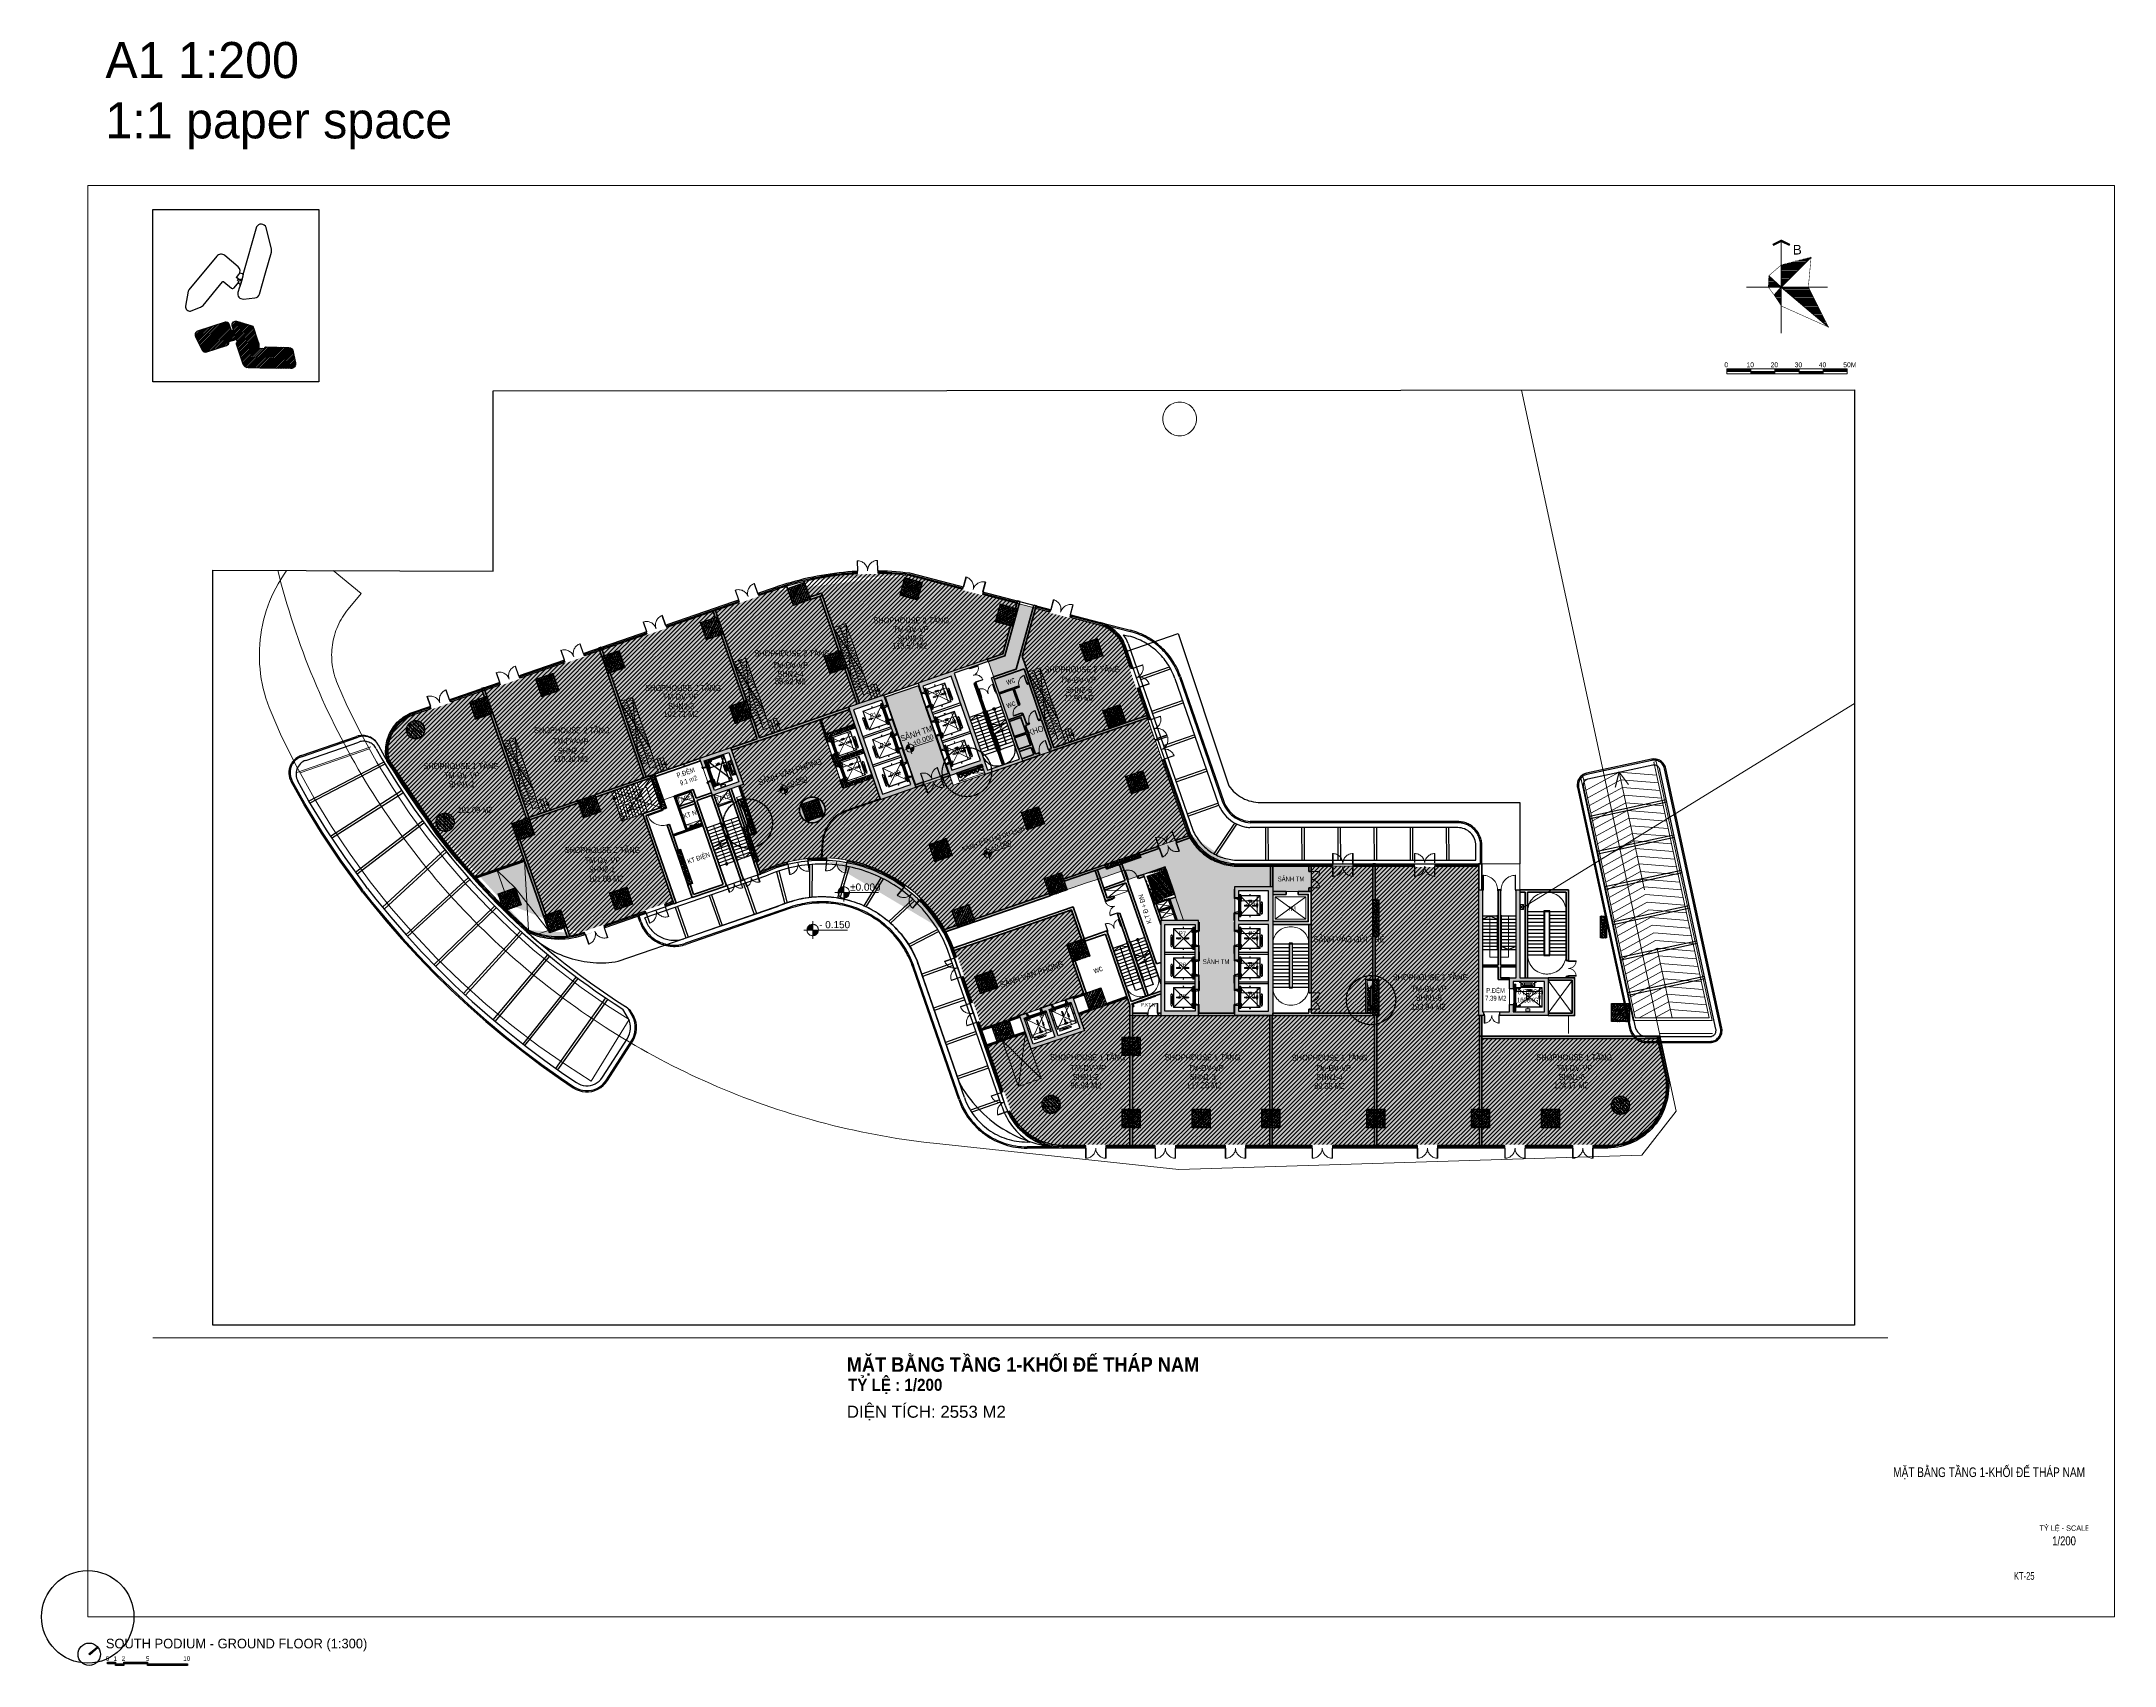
# Paper-space layout 'T1- S-P' of a CAD drawing. Header units: millimetres. Extents: x 11632 to 12492, y 11988 to 12662.
# The model-space entities are those that its viewports show. They can reach past a viewport. Long polylines and large blocks are cut down to what shows.
import ezdxf
from ezdxf.enums import TextEntityAlignment as Align
from ezdxf.xclip import XClip

# ---------------------------------------------------------------- set-up
doc = ezdxf.new("R2010")
doc.units = ezdxf.units.MM
doc.header["$MEASUREMENT"] = 0
doc.header["$XCLIPFRAME"] = 0
for name, pattern in [('CENTER2', [1.125, 0.75, -0.125, 0.125, -0.125]), ('DASH', [0.35, 0.25, -0.1]), ('DASH2-1', [3, 2, -1]), ('DASHED2', [0.375, 0.25, -0.125]), ('HIDDEN', [0.375, 0.25, -0.125]), ('HIDDEN2', [0.1875, 0.125, -0.0625]), ('xref.asix of  podium$0$xref.asix of  podium$0$Xref_ST_MBDV Cot vach 30.7.2022$0$ACAD_ISO02W100', [15, 12, -3]), ('xref.asix of  podium$0$xref.asix of  podium$0$Xref_ST_MBDV Cot vach 30.7.2022$0$CENTERX2', [4, 2.5, -0.5, 0.5, -0.5]), ('xref.asix of  podium$0$xref.asix of  podium$0$Xref_ST_MBDV Cot vach 30.7.2022$0$HIDDEN', [0.375, 0.25, -0.125]), ('xref.asix of  podium$0$xref.asix of  podium$0$Xref_ST_MBDV Cot vach 30.7.2022$0$PHANTOMX2', [5, 2.5, -0.5, 0.5, -0.5, 0.5, -0.5]), ('Xref_ST_MBDV Cot vach 30.7.2022$0$CENTERX2', [4, 2.5, -0.5, 0.5, -0.5]), ('Xref_ST_MBDV Cot vach 30.7.2022$0$HIDDEN', [0.375, 0.25, -0.125]), ('Xref_ST_MBDV Cot vach 30.7.2022$0$HIDDEN2', [0.1875, 0.125, -0.0625]), ('Xref_ST_MBDV Cot vach 30.7.2022$0$PHANTOMX2', [5, 2.5, -0.5, 0.5, -0.5, 0.5, -0.5])]:
    doc.linetypes.add(name, pattern=pattern)
doc.layers.get('0').update_dxf_attribs({"linetype": 'CONTINUOUS', "lineweight": 13})
doc.layers.get('Defpoints').update_dxf_attribs({"color": 5, "linetype": 'CONTINUOUS', "lineweight": 13})
for name, color, linetype, lineweight in [('00-N-GHI CHU', 150, 'CONTINUOUS', 9), ('1.Tuong', 251, 'CONTINUOUS', 35), ('CUA', 37, 'CONTINUOUS', 13), ('D-building block', 8, 'CONTINUOUS', 13), ('DO DIEN TICH THONG THUY', 141, 'CONTINUOUS', 13), ('G_Khung ten Layout', 7, 'CONTINUOUS', 5), ('KAKA FIX', 2, 'CONTINUOUS', 13), ('KT-Chu viet', 255, 'CONTINUOUS', 20), ('KT-Chu viet 2', 6, 'CONTINUOUS', 20), ('KT-Ghi chu', 26, 'CONTINUOUS', 15), ('KT-Kich thuoc', 159, 'CONTINUOUS', 18), ('KT-lomo nuoc', 3, 'HIDDEN', 5), ('KT-Net cat', 1, 'CONTINUOUS', 40), ('KT-Net cot', 2, 'CONTINUOUS', 50), ('KT-Net cua', 87, 'CONTINUOUS', 9), ('KT-Net khuat', 8, 'HIDDEN', 18), ('KT-Net manh', 251, 'CONTINUOUS', 13), ('KT-Net thay', 7, 'CONTINUOUS', 25), ('KT-Net to mau', 159, 'CONTINUOUS', 18), ('KT-Noi that', 39, 'CONTINUOUS', 9), ('KT-Vat lieu', 250, 'CONTINUOUS', 9), ('NET-THAY', 7, 'CONTINUOUS', 30), ('SPE-MEP-HVAC', 140, 'CONTINUOUS', 0), ('xref.asix of  podium$0$xref.asix of  podium$0$Xref_ST_MBDV Cot vach 30.7.2022$0$KT-Noi that', 36, 'CONTINUOUS', 9), ('Xref_ST_MBDV Cot vach 30.7.2022$0$KT-Noi that', 36, 'CONTINUOUS', 9)]:
    doc.layers.add(name, color=color, linetype=linetype, lineweight=lineweight)
for name, color, linetype in [('1-CAPLANH', 30, 'CONTINUOUS'), ('1-Chu thich', 8, 'CONTINUOUS'), ('A-ANNO-ROOM GEN', 50, 'CONTINUOUS'), ('A-ANNO-TTLB', 50, 'CONTINUOUS'), ('A-GLAZ', 135, 'CONTINUOUS'), ('A-WALL-PATT', 251, 'CONTINUOUS'), ('AFP-KERB-LINE', 2, 'CONTINUOUS'), ('canopy', 2, 'DASH'), ('KT-KT', 1, 'CONTINUOUS'), ('KT-Net cot vach', 6, 'CONTINUOUS'), ('KT-Text', 7, 'CONTINUOUS'), ('NDT Cap nuoc', 4, 'CONTINUOUS'), ('NDT Thoat nuoc rua', 3, 'CENTER2'), ('NU-1CAP LANH', 4, 'CONTINUOUS'), ('PAD', 2, 'CONTINUOUS'), ('Sao hoa', 3, 'CONTINUOUS'), ('thang may block', 36, 'CONTINUOUS'), ('THAY', 8, 'CONTINUOUS'), ('TNG', 50, 'CONTINUOUS'), ('xref.asix of  podium$0$xref.asix of  podium$0$AUDIT_I_220805193045-5', 6, 'CONTINUOUS'), ('xref.asix of  podium$0$xref.asix of  podium$0$KC2-DIM', 251, 'CONTINUOUS'), ('xref.asix of  podium$0$xref.asix of  podium$0$KT-Net cot vach', 6, 'CONTINUOUS'), ('xref.asix of  podium$0$xref.asix of  podium$0$ST_MBDV Cot vach 220805$0$AUDIT_I_220805193045-5', 6, 'CONTINUOUS'), ('xref.asix of  podium$0$xref.asix of  podium$0$Xref_ST_MBDV Cot vach 30.7.2022$0$KT-Dim', 8, 'CONTINUOUS'), ('xref.asix of  podium$0$xref.asix of  podium$0$Xref_ST_MBDV Cot vach 30.7.2022$0$KT-Net cot vach', 6, 'CONTINUOUS'), ('xref.asix of  podium$0$xref.asix of  podium$0$Xref_ST_MBDV Cot vach 30.7.2022$0$KT-Net manh', 139, 'CONTINUOUS'), ('xref.asix of  podium$0$xref.asix of  podium$0$Xref_ST_MBDV Cot vach 30.7.2022$0$KT-Tuong', 1, 'CONTINUOUS'), ('Xref.Asix of Basement B2$0$KT-Net cot vach', 6, 'CONTINUOUS'), ('Xref_ST_MBDV Cot vach 30.7.2022$0$A-FLOR-STRS-ARROW', 8, 'CONTINUOUS'), ('Xref_ST_MBDV Cot vach 30.7.2022$0$IDEA - dim', 251, 'CONTINUOUS'), ('Xref_ST_MBDV Cot vach 30.7.2022$0$KT-Net cot vach', 6, 'CONTINUOUS'), ('Xref_ST_MBDV Cot vach 30.7.2022$0$KT-Net manh', 139, 'CONTINUOUS'), ('Xref_ST_MBDV Cot vach 30.7.2022$0$KT-Text', 7, 'CONTINUOUS'), ('Xref_ST_MBDV Cot vach 30.7.2022$0$KT-Thay', 7, 'CONTINUOUS')]:
    doc.layers.add(name, color=color, linetype=linetype)
doc.layers.add('KT- no plot', color=6, linetype='CONTINUOUS', plot=False)
doc.styles.add('00 Text ccu tieu de dam', font='arialbd.ttf', dxfattribs={"width": 0.7})
doc.styles.add('51KHUNG TEN$0$khung ten A1$1$Standard', font='', dxfattribs={"width": 0.9})
doc.styles.add('Arial', font='arial.ttf')
doc.styles.add('AVANT', font='vntimeh.shx')
doc.styles.add('font unicode ccu', font='arial.ttf')
doc.styles.add('Gothic', font='GOTHIC.TTF')
doc.styles.add('Site 01 Level 3$0$x_Site 1_Public area_Level 1 at +2.0$0$x_Site 1_Public area_Level 1 at +2.0$0$HBA-Text', font='GOTHIC.TTF')
doc.styles.add('xref.asix of  podium$0$xref.asix of  podium$0$Xref_ST_MBDV Cot vach 30.7.2022$0$DIM', font='vnsimli.shx', dxfattribs={"width": 0.7})
doc.styles.add('xref.asix of  podium$0$xref.asix of  podium$0$Xref_ST_MBDV Cot vach 30.7.2022$0$ROMANS', font='ROMANS.SHX')
doc.styles.add('xref.asix of  podium$0$xref.asix of  podium$0$Xref_ST_MBDV Cot vach 30.7.2022$0$xref.N.Cot vach tang N2$0$DIM', font='vnsimli.shx', dxfattribs={"width": 0.7})
doc.styles.add('Xref_ST_MBDV Cot vach 30.7.2022$0$Arial', font='arial.ttf', dxfattribs={"width": 0.7})
doc.styles.add('Xref_ST_MBDV Cot vach 30.7.2022$0$DIM', font='vnsimli.shx', dxfattribs={"width": 0.7})
doc.styles.get('51KHUNG TEN$0$khung ten A1$1$Standard').set_extended_font_data('.VnArialH')
doc.dimstyles.new('xref.asix of  podium$0$xref.asix of  podium$0$Xref_ST_MBDV Cot vach 30.7.2022$0$CCU 1-100 A1', dxfattribs={"dimscale": 100, "dimtxt": 2.2, "dimasz": 1, "dimexe": 1, "dimexo": 0, "dimgap": 1, "dimtad": 1, "dimdec": 0, "dimdsep": 46, "dimtxsty": 'xref.asix of  podium$0$xref.asix of  podium$0$Xref_ST_MBDV Cot vach 30.7.2022$0$DIM', "dimblk1": 'xref.asix of  podium$0$xref.asix of  podium$0$Xref_ST_MBDV Cot vach 30.7.2022$0$_ARCHTICK', "dimblk2": 'xref.asix of  podium$0$xref.asix of  podium$0$Xref_ST_MBDV Cot vach 30.7.2022$0$_ARCHTICK', "dimsah": 1, "dimcen": 0, "dimdle": 1, "dimclrd": 256, "dimclre": 256, "dimclrt": 31, "dimadec": 0, "dimazin": 0, "dimtfac": 1, "dimtdec": 0, "dimtix": 1, "dimtmove": 2, "dimatfit": 3, "dimldrblk": 'xref.asix of  podium$0$xref.asix of  podium$0$Xref_ST_MBDV Cot vach 30.7.2022$0$_ARCHTICK', "dimfxl": 0, "dimtolj": 1, "dimarcsym": 0})
doc.dimstyles.new('xref.asix of  podium$0$xref.asix of  podium$0$Xref_ST_MBDV Cot vach 30.7.2022$0$xref.N.Cot vach tang N2$0$CCU 1-100 A1', dxfattribs={"dimscale": 100, "dimtxt": 2.2, "dimasz": 1, "dimexe": 1, "dimexo": 0, "dimgap": 1, "dimtad": 1, "dimdec": 0, "dimdsep": 46, "dimtxsty": 'xref.asix of  podium$0$xref.asix of  podium$0$Xref_ST_MBDV Cot vach 30.7.2022$0$xref.N.Cot vach tang N2$0$DIM', "dimblk1": 'xref.asix of  podium$0$xref.asix of  podium$0$Xref_ST_MBDV Cot vach 30.7.2022$0$xref.N.Cot vach tang N2$0$_ARCHTICK', "dimblk2": 'xref.asix of  podium$0$xref.asix of  podium$0$Xref_ST_MBDV Cot vach 30.7.2022$0$xref.N.Cot vach tang N2$0$_ARCHTICK', "dimsah": 1, "dimcen": 0, "dimdle": 1, "dimclrd": 256, "dimclre": 256, "dimclrt": 31, "dimadec": 0, "dimazin": 0, "dimtfac": 1, "dimtdec": 0, "dimtix": 1, "dimtmove": 2, "dimatfit": 3, "dimldrblk": 'xref.asix of  podium$0$xref.asix of  podium$0$Xref_ST_MBDV Cot vach 30.7.2022$0$xref.N.Cot vach tang N2$0$_ARCHTICK', "dimfxl": 0, "dimtolj": 1, "dimarcsym": 0})
doc.dimstyles.new('Xref_ST_MBDV Cot vach 30.7.2022$0$CCU 1-100 A1', dxfattribs={"dimscale": 100, "dimtxt": 2.2, "dimasz": 1, "dimexe": 1, "dimexo": 0, "dimgap": 1, "dimtad": 1, "dimdec": 0, "dimdsep": 46, "dimtxsty": 'Xref_ST_MBDV Cot vach 30.7.2022$0$DIM', "dimblk1": 'Xref_ST_MBDV Cot vach 30.7.2022$0$_ARCHTICK', "dimblk2": 'Xref_ST_MBDV Cot vach 30.7.2022$0$_ARCHTICK', "dimsah": 1, "dimcen": 0, "dimdle": 1, "dimclrd": 256, "dimclre": 256, "dimclrt": 31, "dimadec": 0, "dimazin": 0, "dimtfac": 1, "dimtdec": 0, "dimtix": 1, "dimtmove": 2, "dimatfit": 3, "dimldrblk": 'Xref_ST_MBDV Cot vach 30.7.2022$0$_ARCHTICK', "dimfxl": 0, "dimtolj": 1, "dimarcsym": 0})
pattern_1 = [(0, (543.90207, 333.1919), (2e-16, 0.43226266), [])]
pattern_2 = [(50, (550, -550), (286.904, -25.1), [30, -330]), (355, (550, -550), (-55.5, 300.877), [24, -264]), (100.451, (573.9, -552.1), (231.404, 275.776), [25.496, -280.457]), (46.184, (550, -470), (426.9, -66.21), [45, -495]), (96.636, (585.57, -475.5), (373.87, 389.65), [38.24, -420.69]), (351.184, (550, -470), (373.86, 389.65), [36, -396]), (21, (590, -490), (238.763, -161.048), [30, -330]), (326, (590, -490), (97.326, 290.06), [24, -264]), (71.451, (609.9, -503.42), (336.09, 129.01), [25.496, -280.457]), (37.5, (550, -550), (4.864, 133.1575), [0, -260.8, 0, -268, 0, -265]), (7.5, (550, -550), (105.228, 157.765), [0, -152.8, 0, -254.8, 0, -101]), (327.5, (460.8, -550), (213.529, -9.022), [0, -100, 0, -312, 0, -414]), (317.5, (420.8, -550), (233.274, 40.042), [0, -130, 0, -207.2, 0, -294]), (45, (550, -550), (-120.208, 120.208), []), (45, (550, -501), (-120.208, 120.208), [])]
pattern_3 = [(50, (-550, 3050), (286.904, -25.101), [30, -330]), (355, (-550, 3050), (-55.5, 300.877), [24, -264]), (100.451, (-526.1, 3047.9), (231.404, 275.776), [25.496, -280.457]), (46.184, (-550, 3130), (426.896, -66.208), [45, -495]), (96.636, (-514.43, 3124.5), (373.865, 389.647), [38.244, -420.685]), (351.184, (-550, 3130), (373.865, 389.65), [36, -396]), (21, (-510, 3110), (238.763, -161.048), [30, -330]), (326, (-510, 3110), (97.326, 290.06), [24, -264]), (71.451, (-490.1, 3096.58), (336.09, 129.012), [25.496, -280.457]), (37.5, (-550, 3050), (4.864, 133.1575), [0, -260.8, 0, -268, 0, -265]), (7.5, (-550, 3050), (105.228, 157.7647), [0, -152.8, 0, -254.8, 0, -101]), (327.5, (-639.2, 3050), (213.529, -9.022), [0, -100, 0, -312, 0, -414]), (317.5, (-679.2, 3050), (233.274, 40.042), [0, -130, 0, -207.2, 0, -294]), (45, (-550, 3050), (-120.208, 120.208), []), (45, (-550, 3099), (-120.208, 120.208), [])]
pattern_4 = [(50, (-11385196.3, -1057435.95), (286.904073, -25.100854), [30, -330]), (355, (-11385196.3, -1057435.95), (-55.5005334, 300.8768535), [24, -264]), (100.4514, (-11385172.4, -1057438.04), (231.403753, 275.775817), [25.496076, -280.456845]), (46.1842, (-11385196.3, -1057355.95), (426.896419, -66.207606), [45, -495]), (96.6356, (-11385160.72, -1057361.47), (373.865082, 389.647148), [38.244115, -420.6852]), (351.1842, (-11385196.3, -1057355.95), (373.864778, 389.64744), [36, -396]), (21, (-11385156.3, -1057375.95), (238.762821, -161.0475563), [30, -330]), (326, (-11385156.3, -1057375.95), (97.326133, 290.060018), [24, -264]), (71.4514, (-11385136.4, -1057389.37), (336.0890514, 129.012199), [25.496076, -280.456845]), (37.5, (-11385196.3, -1057435.95), (4.8639421, 133.1575415), [0, -260.8, 0, -268, 0, -265]), (7.5, (-11385196.3, -1057435.95), (105.227815, 157.7646848), [0, -152.8, 0, -254.8, 0, -101]), (327.5, (-11385285.5, -1057435.95), (213.5289745, -9.0219487), [0, -100, 0, -312, 0, -414]), (317.5, (-11385325.5, -1057435.95), (233.2744677, 40.041993), [0, -130, 0, -207.2, 0, -294]), (45, (-11385196.3, -1057435.95), (-106.0660172, 106.0660172), []), (45, (-11385125.59, -1057435.95), (-106.0660172, 106.0660172), [])]

# ---------------------------------------------------------------- blocks, each defined once
blk = doc.blocks.new('key pln 3')
h = blk.add_hatch()
h.set_pattern_fill('ANSI31', color=256, scale=2)
h.set_pattern_definition([(45, (4560.94364, 6177.40127), (-0.176776695, 0.176776695), [])])
edge = h.paths.add_edge_path()
edge.add_line((11748.09, 12443.37), (11748.08, 12443.47))
edge.add_line((11748.08, 12443.47), (11749.07, 12443.8))
edge.add_line((11749.07, 12443.8), (11749.63, 12443.98))
edge.add_line((11749.63, 12443.98), (11749.02, 12445.84))
edge.add_line((11749.02, 12445.84), (11748.58, 12445.7))
edge.add_line((11748.58, 12445.7), (11748.13, 12447.07))
edge.add_arc((11747.48, 12446.84), 0.693, 19.5548, 108.9533)
edge.add_line((11747.26, 12447.49), (11741.58, 12445.63))
edge.add_arc((11741.82, 12444.88), 0.781, 108.2427, 206.764)
edge.add_line((11741.12, 12444.53), (11742.55, 12441.71))
edge.add_arc((11743.24, 12442.06), 0.781, 206.764, 288.2427)
edge.add_line((11743.49, 12441.32), (11747.58, 12442.67))
edge.add_arc((11747.4, 12443.33), 0.685, 285.2461, 363.4872)
edge = h.paths.add_edge_path()
edge.add_line((11761.76, 12439.67), (11761.88, 12439.12))
edge.add_arc((11760.92, 12438.85), 0.995, -91.087, 15.7557, ccw=False)
edge.add_line((11760.9, 12437.86), (11754.45, 12437.99))
edge.add_line((11754.45, 12437.99), (11752.03, 12438.04))
edge.add_arc((11752.05, 12439.11), 1.07, 198.2427, 268.8294, ccw=False)
edge.add_line((11751.03, 12438.78), (11749.65, 12442.96))
edge.add_arc((11749.91, 12443.07), 0.286, 106.3617, 201.6774, ccw=False)
edge.add_line((11749.83, 12443.34), (11748.93, 12446.09))
edge.add_line((11748.93, 12446.09), (11748.86, 12446.32))
edge.add_line((11748.86, 12446.32), (11748.79, 12446.52))
edge.add_arc((11749.59, 12446.87), 0.873, 85.3803, 203.8775, ccw=False)
edge.add_line((11749.66, 12447.74), (11752.65, 12446.83))
edge.add_arc((11752.42, 12446.08), 0.781, 18.239, 73.0931, ccw=False)
edge.add_line((11753.17, 12446.33), (11753.94, 12443.99))
edge.add_line((11753.94, 12443.99), (11754.26, 12443))
edge.add_arc((11753.24, 12442.67), 1.07, -1.2338, 18.2361, ccw=False)
edge.add_line((11754.31, 12442.64), (11754.3, 12442.09))
edge.add_line((11754.3, 12442.09), (11755.47, 12442.07))
edge.add_arc((11755.75, 12442.08), 0.278, 88.8323, 181.9194, ccw=False)
edge.add_line((11755.76, 12442.36), (11760.53, 12442.26))
edge.add_arc((11760.35, 12441.21), 1.07, 9.1675, 80.3782, ccw=False)
edge.add_line((11761.4, 12441.38), (11761.75, 12439.71))
edge.add_line((11761.75, 12439.71), (11761.76, 12439.67))
blk.add_lwpolyline([(11732.27, 12470.85), (11766.7, 12470.85), (11766.7, 12435.15), (11732.27, 12435.15)], close=True)
for points in [[(11755.65, 12457.76), (11756.87, 12462.05, 0.129951), (11756.88, 12462.66), (11755.79, 12467.16, 0.625511), (11753.78, 12467.26), (11750.95, 12457.3, 0.071081), (11750.97, 12457.15, -0.123755), (11750.96, 12457.04), (11750.35, 12454.88, -0.147045), (11750.29, 12454.84, 0.231163), (11750.24, 12454.77), (11749.93, 12453.67, 0.52751), (11751.06, 12452.31), (11753.46, 12452.54, 0.308703), (11754.39, 12453.32)], [(11750.07, 12456.44), (11749.63, 12456.8), (11750.12, 12457.4, 0.400722), (11749.99, 12459.01), (11747.19, 12461.33, 0.414214), (11745.54, 12461.17), (11739.77, 12454.19, 0.085016), (11739.64, 12453.96), (11739.07, 12450.83, 0.487826), (11740.12, 12449.82), (11741.98, 12450.54, 0.080267), (11742.7, 12450.98), (11746.74, 12455.88, -0.414214), (11747.01, 12455.9), (11748.61, 12454.59, 0.414214), (11749.16, 12454.64), (11750.14, 12455.83), (11750.14, 12455.83), (11749.95, 12455.59), (11750.17, 12455.86), (11749.82, 12456.14)], [(11749.72, 12456.91, 0.421826), (11750.79, 12456.44), (11750.42, 12455.13, 0.522496), (11749.91, 12455.55), (11750.17, 12455.86), (11749.82, 12456.14), (11750.07, 12456.44), (11749.63, 12456.8)], [(11748.09, 12443.37), (11748.08, 12443.47), (11749.07, 12443.8), (11749.63, 12443.98), (11749.63, 12443.98), (11749.02, 12445.84), (11748.58, 12445.7), (11748.13, 12447.07, 0.411142), (11747.26, 12447.49), (11741.58, 12445.63, 0.458476), (11741.12, 12444.53), (11742.55, 12441.71, 0.371294), (11743.49, 12441.32), (11747.58, 12442.67, 0.355303)], [(11761.76, 12439.67), (11761.88, 12439.12, -0.503181), (11760.9, 12437.86), (11754.45, 12437.99), (11752.03, 12438.04, -0.318116), (11751.03, 12438.78), (11749.65, 12442.96, -0.441656), (11749.83, 12443.34), (11748.93, 12446.09), (11748.86, 12446.32), (11748.79, 12446.52, -0.56864), (11749.66, 12447.74, -0.062617), (11749.66, 12447.74), (11752.65, 12446.83, -0.244024), (11753.17, 12446.33), (11753.94, 12443.99), (11754.26, 12443, -0.085159), (11754.31, 12442.64), (11754.3, 12442.09), (11755.47, 12442.07, -0.430084), (11755.76, 12442.36), (11760.53, 12442.26, -0.321116), (11761.4, 12441.38), (11761.75, 12439.71)]]:
    blk.add_lwpolyline(points, format="xyb", close=True)
blk.add_lwpolyline([(11749.63, 12456.8), (11750.12, 12457.4, 0.0437), (11750.24, 12457.57, 0.037144), (11750.31, 12457.73), (11751.02, 12457.53), (11750.96, 12457.04), (11750.96, 12457.04), (11750.66, 12455.96), (11749.63, 12456.8)], format="xyb")
blk = doc.blocks.new('A$C4CCE69DF')
blk.add_wipeout([(0, 13.02), (22.08, 13.02), (22.08, 0), (0, 0)]).dxf.layer = 'KT-Kich thuoc'
at = {"color": 2, "style": '51KHUNG TEN$0$khung ten A1$1$Standard'}
for s, height, width, p in [('tû lÖ - scale:', 2.2026, 0.9, (0.91, 8.7)), ('1/200', 3.754, 0.75, (6.22, 2.64))]:
    blk.add_text(s, height=height, dxfattribs=dict(at, width=width)).set_placement(p)
blk = doc.blocks.new('A$C26CB0A68')
blk.add_wipeout([(75.79, 72.49), (0, 72.49), (0, 0), (75.79, 0)]).dxf.layer = 'KT- no plot'
at = {"layer": 'G_Khung ten Layout'}
h = blk.add_hatch(dxfattribs=at)
h.set_pattern_fill('ANSI31', color=8, scale=3.458101, angle=315, style=0)
h.set_pattern_definition([(0, (-21356.84503, -80365.2544), (2e-16, 0.432262656), [])])
h.paths.add_polyline_path([(46.77, 55.5), (34.42, 52.36), (34.42, 43.16)])
h = blk.add_hatch(dxfattribs=at)
h.set_pattern_fill('ANSI31', color=8, scale=3.458101, angle=315, style=0)
h.set_pattern_definition(pattern_1)
h.paths.add_polyline_path([(29.03, 43.16), (34.42, 43.16), (29.25, 47.87)])
h = blk.add_hatch(dxfattribs=at)
h.set_pattern_fill('ANSI31', color=8, scale=3.458101, angle=315, style=0)
h.set_pattern_definition(pattern_1)
h.paths.add_polyline_path([(34.42, 43.16), (31.5, 39.79), (34.42, 35.3)])
h = blk.add_hatch(dxfattribs=at)
h.set_pattern_fill('ANSI31', color=8, scale=3.458101, angle=315, style=0)
h.set_pattern_definition(pattern_1)
h.paths.add_polyline_path([(45.65, 43.16), (34.42, 43.16), (53.96, 26.55)])
for points in [[(21.78, 9.18), (11.78, 9.18), (11.78, 8.18), (21.78, 8.18)], [(41.78, 9.18), (31.78, 9.18), (31.78, 8.18), (41.78, 8.18)], [(61.78, 9.18), (51.78, 9.18), (51.78, 8.18), (61.78, 8.18)], [(21.78, 8.18), (21.78, 7.18), (31.78, 7.18), (31.78, 8.18)], [(41.78, 8.18), (41.78, 7.18), (51.78, 7.18), (51.78, 8.18)]]:
    blk.add_hatch(color=256, dxfattribs=at).paths.add_polyline_path(points)
for p, q in [((34.42, 62.36), (34.42, 23.96)), ((34.42, 43.16), (46.77, 55.5)), ((20.02, 43.16), (53.62, 43.16)), ((29.25, 47.87), (34.42, 43.16)), ((34.42, 43.16), (31.5, 39.79)), ((34.42, 43.16), (53.96, 26.55))]:
    blk.add_line(p, q, dxfattribs=at)
at = {"layer": 'G_Khung ten Layout', "flags": 128}
for points, const_width in [([(30.88, 60.6), (34.42, 62.36), (37.96, 60.6)], 0.96), ([(29.03, 43.16), (29.25, 47.87), (34.42, 52.36), (46.77, 55.5), (45.65, 43.16), (53.96, 26.55), (34.42, 35.3), (31.5, 39.79), (29.03, 43.16)], 0.2)]:
    blk.add_lwpolyline(points, dxfattribs=dict(at, const_width=const_width))
at = {"layer": 'G_Khung ten Layout'}
for points in [[(11.78, 9.18), (61.78, 9.18), (61.78, 8.18), (11.78, 8.18)], [(11.78, 8.18), (61.78, 8.18), (61.78, 7.18), (11.78, 7.18)]]:
    blk.add_lwpolyline(points, close=True, dxfattribs=at)
for points in [[(11.78, 7.18), (11.78, 9.18)], [(21.78, 7.18), (21.78, 9.18)], [(31.78, 7.18), (31.78, 9.18)], [(41.78, 7.18), (41.78, 9.18)], [(51.78, 7.18), (51.78, 9.18)]]:
    blk.add_lwpolyline(points, dxfattribs=at)
at = {"layer": 'G_Khung ten Layout', "style": 'Arial'}
blk.add_text('B', height=4, dxfattribs=at).set_placement((39.19, 56.67))
for s, p in [('0', (12.34, 10.89)), ('10', (23.09, 10.89)), ('20', (33.09, 10.89)), ('30', (43.09, 10.89)), ('40', (53.09, 10.89)), ('50M', (65.57, 10.89))]:
    blk.add_text(s, height=2, dxfattribs=at).set_placement(p, align=Align.MIDDLE_RIGHT)
blk = doc.blocks.new('Xref_ST_MBDV Cot vach 30.7.2022$0$_Open90')
at = {"color": 0, "linetype": 'ByBlock', "lineweight": -2}
for p, q in [((0, 0), (-1, 0)), ((-0.5, 0.5), (0, 0)), ((0, 0), (-0.5, -0.5))]:
    blk.add_line(p, q, dxfattribs=at)
blk = doc.blocks.new('*D27')
at = {"layer": 'Defpoints', "color": 5, "transparency": 16777216}
for p, q in [((-2230, 1494), (-2230, 1596)), ((-2180, 1546), (-1728, 1546)), ((-780, 1546), (-1372, 1546)), ((-730, 1457), (-730, 1596))]:
    blk.add_line(p, q, dxfattribs=at)
at = {"layer": 'Defpoints', "color": 0, "transparency": 16777216}
for p in [(-2230, 1546), (-2230, 1494), (-730, 1457)]:
    blk.add_point(p, dxfattribs=at)
at = {"layer": 'Defpoints', "color": 5, "transparency": 16777216, "xscale": 50, "yscale": 50, "zscale": 50, "rotation": 180}
blk.add_blockref('Xref_ST_MBDV Cot vach 30.7.2022$0$_Open90', (-2230, 1546), dxfattribs=at)
at = {"layer": 'Defpoints', "color": 5, "transparency": 16777216, "xscale": 50, "yscale": 50, "zscale": 50}
blk.add_blockref('Xref_ST_MBDV Cot vach 30.7.2022$0$_Open90', (-730, 1546), dxfattribs=at)
at = {"layer": 'Defpoints', "color": 5, "transparency": 16777216, "insert": (-1550, 1546), "char_height": 110, "attachment_point": 5, "style": 'Xref_ST_MBDV Cot vach 30.7.2022$0$DIM'}
blk.add_mtext('\\A1;1500', dxfattribs=at)
blk = doc.blocks.new('Xref_ST_MBDV Cot vach 30.7.2022$0$_ARCHTICK')
at = {"color": 0, "linetype": 'ByBlock', "const_width": 0.15}
blk.add_lwpolyline([(-0.5, -0.5), (0.5, 0.5)], dxfattribs=at)
blk = doc.blocks.new('*D28')
at = {"layer": 'Defpoints', "color": 5, "transparency": 16777216}
for p, q in [((-879, 1950), (-1000, 1950)), ((-950, 1900), (-950, 1328)), ((-879, 350), (-1000, 350)), ((-950, 400), (-950, 972))]:
    blk.add_line(p, q, dxfattribs=at)
at = {"layer": 'Defpoints', "color": 0, "transparency": 16777216}
for p in [(-879, 1950), (-950, 350), (-879, 350)]:
    blk.add_point(p, dxfattribs=at)
at = {"layer": 'Defpoints', "color": 5, "transparency": 16777216, "xscale": 50, "yscale": 50, "zscale": 50}
for p, rotation in [((-950, 1950), 90), ((-950, 350), 270)]:
    blk.add_blockref('Xref_ST_MBDV Cot vach 30.7.2022$0$_Open90', p, dxfattribs=dict(at, rotation=rotation))
at = {"layer": 'Defpoints', "color": 5, "transparency": 16777216, "insert": (-950, 1150), "char_height": 110, "attachment_point": 5, "rotation": 90, "style": 'Xref_ST_MBDV Cot vach 30.7.2022$0$DIM'}
blk.add_mtext('\\A1;1600', dxfattribs=at)
blk = doc.blocks.new('*U272')
blk.add_line((70, 100), (70, 700))
for points in [[(0, -100), (60, -100), (60, -40), (50, -40), (50, 0), (0, 0)], [(50, 0), (50, 800), (90, 800), (90, 0)], [(50, 100), (90, 100), (90, 700), (50, 700)], [(900, -100), (840, -100), (840, -40), (850, -40), (850, 0), (900, 0)]]:
    blk.add_lwpolyline(points, close=True)
at = {"linetype": 'Xref_ST_MBDV Cot vach 30.7.2022$0$HIDDEN', "ltscale": 200}
blk.add_arc((50, 0), 800, 0, 90, dxfattribs=at)
blk = doc.blocks.new('*U274')
for p, q in [((-1260, 525), (-1300, 525)), ((-1260, 100), (-1300, 100)), ((-1280, 100), (-1280, 525)), ((-90, 525), (-50, 525)), ((-90, 100), (-50, 100)), ((-70, 100), (-70, 525))]:
    blk.add_line(p, q)
for points in [[(-1350, -150), (-1290, -150), (-1290, -40), (-1300, -40), (-1300, 0), (-1350, 0)], [(-1300, 0), (-1260, 0), (-1260, 625), (-1300, 625)], [(-50, 0), (-90, 0), (-90, 625), (-50, 625)], [(0, -150), (-60, -150), (-60, -40), (-50, -40), (-50, 0), (0, 0)]]:
    blk.add_lwpolyline(points, close=True)
at = {"linetype": 'Xref_ST_MBDV Cot vach 30.7.2022$0$HIDDEN2', "ltscale": 200}
for centre, start, end in [((-1300, 0), 0, 89.99996), ((-50, 0), 90.00004, 180)]:
    blk.add_arc(centre, 625, start, end, dxfattribs=at)
blk = doc.blocks.new('*U334')
for p, q in [((-1210, 500), (-1250, 500)), ((-1210, 100), (-1250, 100)), ((-1230, 100), (-1230, 500)), ((-90, 500), (-50, 500)), ((-90, 100), (-50, 100)), ((-70, 100), (-70, 500))]:
    blk.add_line(p, q)
for points in [[(-1300, -100), (-1240, -100), (-1240, -40), (-1250, -40), (-1250, 0), (-1300, 0)], [(-1250, 0), (-1210, 0), (-1210, 600), (-1250, 600)], [(-50, 0), (-90, 0), (-90, 600), (-50, 600)], [(0, -100), (-60, -100), (-60, -40), (-50, -40), (-50, 0), (0, 0)]]:
    blk.add_lwpolyline(points, close=True)
at = {"linetype": 'Xref_ST_MBDV Cot vach 30.7.2022$0$HIDDEN2', "ltscale": 200}
for centre, start, end in [((-1250, 0), 0, 89.99996), ((-50, 0), 90.00004, 180)]:
    blk.add_arc(centre, 600, start, end, dxfattribs=at)
blk = doc.blocks.new('*U271')
blk.add_line((70, 100), (70, 700))
for points in [[(0, -150), (60, -150), (60, -40), (50, -40), (50, 0), (0, 0)], [(50, 0), (50, 800), (90, 800), (90, 0)], [(50, 100), (90, 100), (90, 700), (50, 700)], [(900, -150), (840, -150), (840, -40), (850, -40), (850, 0), (900, 0)]]:
    blk.add_lwpolyline(points, close=True)
at = {"linetype": 'Xref_ST_MBDV Cot vach 30.7.2022$0$HIDDEN', "ltscale": 200}
blk.add_arc((50, 0), 800, 0, 90, dxfattribs=at)
blk = doc.blocks.new('*U273')
for p, q in [((-1260, 525), (-1300, 525)), ((-1260, 100), (-1300, 100)), ((-1280, 100), (-1280, 525)), ((-90, 525), (-50, 525)), ((-90, 100), (-50, 100)), ((-70, 100), (-70, 525))]:
    blk.add_line(p, q)
for points in [[(-1350, -100), (-1290, -100), (-1290, -40), (-1300, -40), (-1300, 0), (-1350, 0)], [(-1300, 0), (-1260, 0), (-1260, 625), (-1300, 625)], [(-50, 0), (-90, 0), (-90, 625), (-50, 625)], [(0, -100), (-60, -100), (-60, -40), (-50, -40), (-50, 0), (0, 0)]]:
    blk.add_lwpolyline(points, close=True)
at = {"linetype": 'Xref_ST_MBDV Cot vach 30.7.2022$0$HIDDEN2', "ltscale": 200}
for centre, start, end in [((-1300, 0), 0, 89.99996), ((-50, 0), 90.00004, 180)]:
    blk.add_arc(centre, 625, start, end, dxfattribs=at)
blk = doc.blocks.new('cut1')
at = {"layer": '1-CAPLANH'}
for p, q in [((-274785, 30089), (-274785, 29953)), ((-274785, 30089), (-274731, 30089)), ((-274561, 30021), (-274785, 30021)), ((-274561, 29953), (-274785, 29953)), ((-274705, 30089), (-274731, 30089)), ((-274705, 30079), (-274642, 30079)), ((-274673, 30021), (-274673, 30129)), ((-274673, 30089), (-274673, 30089)), ((-274561, 30089), (-274641, 30089)), ((-274561, 30089), (-274561, 29953))]:
    blk.add_line(p, q, dxfattribs=at)
for centre, radius, start, end in [((-274673, 30021), 47.9, 133.30255, 49.44986), ((-274674, 30020), 32, 177.23159, 2.76841), ((-274673, 30021), 47.9, 90, 90.85039), ((-274673, 30021), 33.3, 90, 91.52295)]:
    blk.add_arc(centre, radius, start, end, dxfattribs=at)
blk = doc.blocks.new('U')
at = {"layer": '00-N-GHI CHU'}
for p, q in [((-166, 79), (-164, 80)), ((-166, 72), (-166, 79)), ((-166, 79), (-158, 79)), ((-166, 72), (-164, 70)), ((-166, 72), (-158, 72)), ((-164, 70), (-164, 80)), ((-158, 80), (-164, 80)), ((-158, 70), (-164, 70)), ((-156, 80), (-150, 80)), ((-156, 70), (-150, 70)), ((-73, 80), (-150, 80)), ((-150, 79), (-122, 79)), ((-150, 72), (-122, 72)), ((-73, 70), (-150, 70)), ((-166, -72), (-164, -70)), ((-166, -72), (-158, -72)), ((-166, -72), (-166, -79)), ((-166, -79), (-158, -79)), ((-166, -79), (-164, -80)), ((-158, -70), (-164, -70)), ((-164, -70), (-164, -80)), ((-158, -80), (-164, -80)), ((-156, -70), (-150, -70)), ((-156, -80), (-150, -80)), ((-73, -70), (-148, -70)), ((-148, -72), (-122, -72)), ((-148, -79), (-122, -79)), ((-73, -80), (-148, -80)), ((-122, -70), (-122, -80))]:
    blk.add_line(p, q, dxfattribs=at)
for points in [[(-150, 65), (-157, 65), (-158, 67), (-158, 84), (-157, 86), (-150, 86)], [(-150, -65), (-157, -65), (-158, -67), (-158, -84), (-157, -86), (-150, -86)], [(-150, -89), (-150, -61), (-148, -61), (-148, -89)]]:
    blk.add_lwpolyline(points, close=True, dxfattribs=at)
for points in [[(-156, 65, -0.8), (-156, 70, -0.4), (-156, 80, -0.8), (-156, 86)], [(-156, -65, 0.8), (-156, -70, 0.4), (-156, -80, 0.8), (-156, -86)]]:
    blk.add_lwpolyline(points, format="xyb", dxfattribs=at)
for radius in [80.4, 70]:
    blk.add_arc((-73, 0), radius, 270, 90, dxfattribs=at)
blk = doc.blocks.new('A$C5D741EBD')
at = {"layer": 'NU-1CAP LANH'}
for p, q in [((-80, 0), (66, 0)), ((-80, 0), (66, 0)), ((-80, -51), (-80, 0)), ((-80, 0), (66, 0)), ((-80, 0), (66, 0)), ((-80, -51), (-80, 0)), ((-80, 0), (66, 0)), ((-80, 0), (66, 0)), ((-80, -51), (-80, 0)), ((-71, 0), (-71, 48)), ((57, 48), (-71, 48)), ((-7, 0), (-7, -51)), ((57, 0), (57, 48)), ((66, -51), (66, 0)), ((66, -51), (66, 0)), ((66, -51), (66, 0)), ((-80, -51), (66, -51)), ((-47, 0), (-47, -51)), ((33, 0), (33, -51))]:
    blk.add_line(p, q, dxfattribs=at)
blk = doc.blocks.new('co.')
at = {"layer": 'PAD', "xscale": 0.213068181818182, "yscale": 0.213068181818182, "zscale": 0.213068181818182, "rotation": 90}
blk.add_blockref('A$C5D741EBD', (-11, 1), dxfattribs=at)
blk = doc.blocks.new('noi giam- DN 32x25-PPR')
at = {"ltscale": 10}
blk.add_line((22.5, 0), (-22.5, 0), dxfattribs=at)
at = {"layer": 'Sao hoa'}
for p, q in [((-4.5, 17), (-22.5, 17)), ((-22.5, -17), (-22.5, 17)), ((22.5, 21.5), (2.5, 21.5)), ((22.5, -21.5), (22.5, 21.5)), ((-4.5, -17), (-22.5, -17)), ((22.5, -21.5), (2.5, -21.5))]:
    blk.add_line(p, q, dxfattribs=at)
for points in [[(2.5, 21.5), (-4.5, 17)], [(2.5, -21.5), (-4.5, -17)]]:
    blk.add_lwpolyline(points, dxfattribs=at)
blk = doc.blocks.new('A$C76E668D4')
for p, q in [((1, 39), (77, 39)), ((8, 46), (8, 32)), ((8, 46), (11, 46)), ((8, 39), (70, 39)), ((8, 32), (11, 32)), ((13, 86), (13, 68)), ((13, 86), (65, 86)), ((13, 56), (14, 54)), ((13, 22), (14, 24)), ((13, -8), (13, 10)), ((14, 55), (17, 55)), ((14, 23), (17, 23)), ((20, 66), (20, 59)), ((20, 50), (20, 47)), ((20, 43), (20, 28)), ((20, 19), (20, 12)), ((22, 65), (24, 64)), ((22, 13), (24, 14)), ((32, 70), (32, 67)), ((32, 8), (32, 11)), ((39, 77), (39, 1)), ((46, 70), (46, 67)), ((46, 8), (46, 11)), ((56, 65), (54, 64)), ((56, 13), (54, 14)), ((58, 66), (58, 59)), ((58, 50), (58, 47)), ((58, 43), (58, 28)), ((58, 19), (58, 12)), ((64, 55), (61, 55)), ((64, 23), (61, 23)), ((65, 56), (64, 54)), ((65, 22), (64, 24)), ((65, 86), (65, 68)), ((65, -8), (65, 10)), ((70, 46), (67, 46)), ((70, 32), (67, 32)), ((70, 46), (70, 32)), ((13, -8), (65, -8))]:
    blk.add_line(p, q)
for points in [[(32, 38, 0.2639199), (30, 39), (19, 43, 0.4706688), (18, 43, 0.2484633), (24, 23, 0.4706688), (25, 24), (32, 34, 0.2639199), (32, 36, -0.0687331)], [(35, 46, 0.2639199), (36, 47), (37, 59, 0.4706688), (36, 60, 0.2484633), (19, 49, 0.4706688), (20, 47), (32, 44, 0.2639199), (34, 44, -0.0687331)], [(38, 31, 0.2639199), (36, 31), (29, 21, 0.4706688), (29, 20, 0.2484633), (49, 20, 0.4706688), (49, 21), (42, 31, 0.2639199), (40, 31, -0.0687331)], [(44, 44, 0.2639199), (46, 44), (58, 47, 0.4706688), (58, 49, 0.2484633), (42, 60, 0.4706688), (41, 59), (42, 47, 0.2639199), (43, 46, -0.0687331)], [(46, 36, 0.2639199), (46, 34), (53, 24, 0.4706688), (54, 23, 0.2484633), (60, 43, 0.4706688), (59, 43), (48, 39, 0.2639199), (46, 38, -0.0687331)]]:
    blk.add_lwpolyline(points, format="xyb", close=True)
blk.add_lwpolyline([(37, 42), (36, 39), (37, 36), (41, 36), (42, 39), (41, 42)], close=True)
for radius in [39, 3.52, 2.82]:
    blk.add_circle((39, 39), radius)
for centre, radius, start, end in [((8, 43), 2.25, 95.66332, 163.78138), ((39, 39), 33, 171.14528, 188.96417), ((8, 35), 2.25, 196.21862, 264.33668), ((140, 39), 132, 177.11039, 182.88961), ((10, 44), 1.57, 357.90027, 80.06382), ((10, 34), 1.57, 279.93618, 2.09973), ((39, 39), 33, 126.03583, 143.85472), ((14, 57), 2.25, 151.21862, 219.33668), ((39, 39), 27.4, 169.30604, 191.05253), ((14, 21), 2.25, 140.66332, 208.78138), ((39, 39), 33, 216.14528, 233.96417), ((15, 55), 1.57, 234.93618, 317.09973), ((15, 22), 1.57, 42.90027, 125.06382), ((39, 39), 27.4, 124.30604, 145.69396), ((39, 39), 27.4, 214.30604, 235.69396), ((21, 64), 2.25, 50.66332, 118.78138), ((21, 14), 2.25, 241.21862, 309.33668), ((-13, 63), 33.3, 352.95411, 5.06192), ((-112, 39), 132, 3.5546, 4.54075), ((-112, 39), 132, 355.45925, 1.68748), ((-13, 15), 33.3, 354.93808, 7.04589), ((22, 63), 1.57, 312.90027, 35.06382), ((22, 15), 1.57, 324.93618, 47.09973), ((39, 39), 11.4, 174.3336, 221.6664), ((39, 39), 11.4, 102.3336, 149.6664), ((35, 69), 2.25, 106.21862, 174.33668), ((34, 67), 1.57, 189.93618, 272.09973), ((34, 10), 1.57, 87.90027, 170.06382), ((35, 8), 2.25, 185.66332, 253.78138), ((39, 39), 33, 81.03583, 98.85472), ((39, 39), 27.4, 78.94747, 100.69396), ((39, 39), 11.4, 246.3336, 293.6664), ((39, 39), 27.4, 259.30604, 281.05253), ((39, 39), 33, 261.14528, 278.96417), ((39, 39), 11, 246.3336, 293.6664), ((39, 39), 11.4, 30.3336, 77.6664), ((43, 69), 2.25, 5.66332, 73.78138), ((44, 67), 1.57, 267.90027, 350.06382), ((44, 10), 1.57, 9.93618, 92.09973), ((43, 8), 2.25, 286.21862, 354.33668), ((39, 39), 11.4, 318.3336, 5.6664), ((55, 63), 1.57, 144.93618, 227.09973), ((39, 39), 27.4, 34.30604, 55.69396), ((39, 39), 27.4, 304.30604, 325.69396), ((55, 15), 1.57, 132.90027, 215.06382), ((57, 64), 2.25, 61.21862, 129.33668), ((57, 14), 2.25, 230.66332, 298.78138), ((91, 63), 33.3, 174.93808, 187.04589), ((39, 39), 33, 36.03583, 53.85472), ((190, 39), 132, 175.45925, 176.4454), ((190, 39), 132, 178.31252, 184.54075), ((39, 39), 33, 306.14528, 323.96417), ((91, 15), 33.3, 172.95411, 185.06192), ((63, 55), 1.57, 222.90027, 305.06382), ((63, 22), 1.57, 54.93618, 137.09973), ((64, 57), 2.25, 320.66332, 28.78138), ((64, 21), 2.25, 331.21862, 39.33668), ((67, 44), 1.57, 99.93618, 182.09973), ((39, 39), 27.4, 348.94747, 10.69396), ((67, 34), 1.57, 177.90027, 260.06382), ((-62, 39), 132, 357.11039, 2.88961), ((69, 43), 2.25, 16.21862, 84.33668), ((69, 35), 2.25, 275.66332, 343.78138), ((39, 39), 33, 351.03583, 8.85472)]:
    blk.add_arc(centre, radius, start, end)
for centre in [(39, 65), (39, 13)]:
    blk.add_ellipse(centre, major_axis=(-8.57, 0), ratio=0.3621114, start_param=0.7137584, end_param=2.4278342)
blk = doc.blocks.new('A$C0DB83D5E')
for p, q in [((-22, 0), (31, 0)), ((0, -33), (0, 22))]:
    blk.add_line(p, q)
at = {"layer": 'THAY'}
for p, q in [((-22, 0), (-22, -31)), ((0, 22), (31, 22)), ((31, -22), (31, 22)), ((22, -31), (-22, -31)), ((0, -22), (31, -22)), ((22, -22), (22, -31))]:
    blk.add_line(p, q, dxfattribs=at)
blk.add_ellipse((0, 0), major_axis=(-15.7, -15.7), ratio=1, start_param=3.9269908, end_param=7.0685835, dxfattribs=at)
blk = doc.blocks.new('ong thoat xi')
at = {"layer": '1-Chu thich', "color": 30}
for p, q in [((-75, 62), (-75, 65)), ((-66, 67), (-74, 67)), ((-66, 60), (-74, 60)), ((-66, 67), (-66, 60)), ((-65, 69), (-62, 69)), ((-65, 66), (-62, 66)), ((-65, 61), (-62, 61)), ((-65, 58), (-62, 58)), ((-61, 70), (-61, 70)), ((-61, 70), (-61, 57)), ((-61, 70), (-61, 70)), ((-61, 70), (-61, 57)), ((-61, 57), (-61, 57)), ((-55, 70), (-54, 70)), ((-55, 70), (-55, 57)), ((-55, 70), (-54, 70)), ((-55, 57), (-54, 57)), ((-54, 70), (-54, 57)), ((-50, 69), (-54, 69)), ((-50, 66), (-54, 66)), ((-50, 61), (-54, 61)), ((-50, 58), (-54, 58)), ((-33, 67), (-50, 67)), ((-50, 67), (-50, 60)), ((-29, 60), (-50, 60)), ((2, 60), (-41, 60)), ((-41, 58), (-41, 60)), ((-41, 58), (-41, 60)), ((-41, 58), (-41, 60)), ((2, 58), (-41, 58)), ((-33, 60), (-33, 67)), ((-75, -62), (-75, -66)), ((-66, -60), (-74, -60)), ((-66, -67), (-74, -67)), ((-66, -68), (-66, -60)), ((-65, -58), (-62, -58)), ((-65, -61), (-62, -61)), ((-65, -66), (-62, -66)), ((-65, -69), (-62, -69)), ((-61, -70), (-61, -57)), ((-61, -57), (-61, -57)), ((-61, -70), (-61, -57)), ((-61, -70), (-61, -70)), ((-61, -70), (-61, -70)), ((-55, -70), (-55, -57)), ((-55, -57), (-54, -57)), ((-55, -70), (-54, -70)), ((-55, -70), (-54, -70)), ((-54, -70), (-54, -57)), ((-50, -58), (-54, -58)), ((-50, -61), (-54, -61)), ((-50, -66), (-54, -66)), ((-50, -69), (-54, -69)), ((-50, -68), (-50, -60)), ((-31, -60), (-50, -60)), ((-34, -67), (-50, -67)), ((2, -58), (-41, -58)), ((-41, -58), (-41, -60)), ((-41, -58), (-41, -60)), ((2, -60), (-41, -60)), ((-34, -60), (-34, -67))]:
    blk.add_line(p, q, dxfattribs=at)
for centre, major_axis, start_param, end_param in [((-74, 65), (1.13, 1.13), 0.811456, 2.360542), ((-74, 62), (1.1, 1.1), 2.356194, 3.926991), ((-63, 67), (1.7, -1.7), 3.370391, 4.48359), ((-56, 63), (7.09, -7.09), 3.657341, 4.196641), ((-63, 60), (1.7, -1.7), 3.370391, 4.48359), ((-64, 67), (1.7, -1.7), 0.228799, 1.341997), ((-64, 67), (1.7, -1.7), 0.228799, 1.341997), ((-72, 63), (7.09, -7.09), 0.515748, 1.055048), ((-72, 63), (7.09, -7.09), 0.515748, 1.055048), ((-64, 60), (1.7, -1.7), 0.228799, 1.341997), ((-64, 60), (1.7, -1.7), 0.228799, 1.341997), ((0, 0), (38.9, -38.9), 0.785398, 7.068583), ((-52, 67), (1.7, 1.7), 1.799595, 2.912794), ((-52, 67), (1.7, -1.7), 3.370391, 4.48359), ((-44, 63), (7.09, 7.09), 2.086544, 2.625845), ((-44, 63), (7.09, 7.09), 2.086544, 2.625845), ((-52, 60), (1.7, 1.7), 1.799595, 2.912794), ((-52, 60), (1.7, 1.7), 1.799595, 2.912794), ((-52, 67), (1.7, -1.7), 0.228799, 1.341997), ((-60, 63), (7.09, 7.09), -1.055048, -0.515748), ((-52, 60), (1.7, 1.7), -1.341997, -0.228799), ((0, 0), (34.1, -34.1), 0.785398, 7.068583), ((0, 0), (42.5, -42.5), 5.497787, 8.63938), ((0, 0), (41, -41), 5.497787, 8.63938), ((-74, -62), (1.1, 1.1), 0.785398, 2.356194), ((-74, -66), (1.13, 1.13), 2.351847, 3.900932), ((-63, -60), (1.7, -1.7), 3.370391, 4.48359), ((-56, -64), (7.09, 7.09), 2.086544, 2.625845), ((-63, -68), (1.7, 1.7), 1.799595, 2.912794), ((-64, -60), (1.7, -1.7), 0.228799, 1.341997), ((-64, -60), (1.7, -1.7), 0.228799, 1.341997), ((-72, -64), (7.09, -7.09), 0.515748, 1.055048), ((-72, -64), (7.09, -7.09), 0.515748, 1.055048), ((-64, -68), (1.7, -1.7), 0.228799, 1.341997), ((-64, -68), (1.7, -1.7), 0.228799, 1.341997), ((-52, -60), (1.7, -1.7), 3.370391, 4.48359), ((-52, -60), (1.7, -1.7), 3.370391, 4.48359), ((-44, -64), (7.09, 7.09), 2.086544, 2.625845), ((-44, -64), (7.09, 7.09), 2.086544, 2.625845), ((-52, -68), (1.7, 1.7), 1.799595, 2.912794), ((-52, -68), (1.7, 1.7), 1.799595, 2.912794), ((-52, -60), (1.7, -1.7), 0.228799, 1.341997), ((-60, -64), (7.09, -7.09), 0.515748, 1.055048), ((-52, -68), (1.7, -1.7), 0.228799, 1.341997)]:
    blk.add_ellipse(centre, major_axis=major_axis, ratio=1, start_param=start_param, end_param=end_param, dxfattribs=at)
blk = doc.blocks.new('N2200X500')
at = {"layer": 'KT-Net cat', "color": 3}
blk.add_lwpolyline([(9586872, 1032959), (9586872, 1035159), (9587021, 1035159), (9587021, 1032959)], close=True, dxfattribs=at)
at = {"layer": 'NET-THAY', "linetype": 'ByBlock', "ltscale": 7}
blk.add_lwpolyline([(9586841, 1035164), (9586841, 1032942), (9586871, 1032943), (9586871, 1035165)], close=True, dxfattribs=at)
at = {"layer": 'NDT Cap nuoc', "xscale": 2.272727272727275, "yscale": 2.272727272727275, "zscale": 2.272727272727275, "rotation": 180.279270571122}
for p in [(9586701, 1034173), (9586701, 1033812), (9586706, 1034550), (9586706, 1034925), (9586701, 1033102), (9586703, 1033456)]:
    blk.add_blockref('ong thoat xi', p, dxfattribs=at)
blk = doc.blocks.new('3000x500')
at = {"layer": 'KT-Net cat', "color": 3}
blk.add_lwpolyline([(16498, -9618), (16498, -6618), (15998, -6618), (15998, -9618)], close=True, dxfattribs=at)
at = {"layer": 'NET-THAY', "linetype": 'ByBlock', "ltscale": 7}
blk.add_lwpolyline([(16220, -9626), (16224, -6604), (16194, -6605), (16190, -9627)], close=True, dxfattribs=at)
at = {"layer": 'NDT Cap nuoc'}
for p, xscale, yscale, zscale, rotation in [((16364, -6764), 2.272727272727273, 2.272727272727273, 2.272727272727273, 0.0948768765838975), ((16353, -8587), 2.272727272727273, 2.272727272727273, 2.272727272727273, 0.0948768765838975), ((16355, -8212), 2.272727272727273, 2.272727272727273, 2.272727272727273, 0.0948768765838975), ((16361, -7118), 2.272727272727273, 2.272727272727273, 2.272727272727273, 0.0948768765838975), ((16360, -7835), 2.272727272727273, 2.272727272727273, 2.272727272727273, 0.0948768765838975), ((16361, -7474), 2.272727272727273, 2.272727272727273, 2.272727272727273, 0.0948768765838975), ((16322, -9184), 1.818181818181819, 1.818181818181819, 1.818181818181819, 0.09487687658390936), ((16323, -8910), 1.818181818181819, 1.818181818181819, 1.818181818181819, 0.09487687658390936), ((16337, -9464), 1.818181818181819, 1.818181818181819, 1.818181818181819, 0.09487687658390936)]:
    blk.add_blockref('ong thoat xi', p, dxfattribs=dict(at, xscale=xscale, yscale=yscale, zscale=zscale, rotation=rotation))
blk = doc.blocks.new('CNTPO')
at = {"layer": '1-CAPLANH'}
h = blk.add_hatch(color=256, dxfattribs=at)
h.set_gradient(color1=(0, 0, 255), one_color=1, tint=1, name='CYLINDER')
h.paths.add_polyline_path([(11410177, 1048585), (11410168, 1048585), (11410169, 1048584), (11410155, 1048579), (11410153, 1048579), (11410140, 1048575), (11410145, 1048574)])
h.paths.add_polyline_path([(11410154, 1048575), (11410156, 1048577), (11410170, 1048582), (11410170, 1048581), (11410177, 1048585), (11410145, 1048574), (11410142, 1048571)])
h = blk.add_hatch(color=256, dxfattribs=at)
h.set_gradient(color1=(0, 0, 255), one_color=1, tint=1, name='CYLINDER')
h.paths.add_polyline_path([(11446634, 1033820), (11446628, 1033816), (11446628, 1033817), (11446614, 1033811), (11446612, 1033809), (11446600, 1033805), (11446603, 1033808)])
h.paths.add_polyline_path([(11446611, 1033813), (11446613, 1033813), (11446627, 1033819), (11446626, 1033819), (11446634, 1033820), (11446603, 1033808), (11446599, 1033808)])
for p, q in [((11410049, 1050173, 0), (11410043, 1050189, 0)), ((11410079, 1050091, 0), (11410073, 1050107, 0)), ((11410085, 1050187, 0), (11410079, 1050202, 0)), ((11410110, 1050008, 0), (11410104, 1050024, 0)), ((11410115, 1050104, 0), (11410109, 1050120, 0)), ((11410141, 1049925, 0), (11410135, 1049941, 0)), ((11410146, 1050022, 0), (11410140, 1050037, 0)), ((11410172, 1049843, 0), (11410166, 1049858, 0)), ((11410177, 1049939, 0), (11410171, 1049955, 0)), ((11410202, 1049760, 0), (11410196, 1049775, 0)), ((11410208, 1049856, 0), (11410202, 1049872, 0)), ((11410233, 1049677, 0), (11410227, 1049692, 0)), ((11410238, 1049773, 0), (11410232, 1049789, 0)), ((11410264, 1049594, 0), (11410258, 1049610, 0)), ((11410269, 1049690, 0), (11410263, 1049706, 0)), ((11410295, 1049511, 0), (11410289, 1049527, 0)), ((11410300, 1049607, 0), (11410294, 1049623, 0)), ((11410326, 1049428, 0), (11410320, 1049444, 0)), ((11410331, 1049524, 0), (11410325, 1049540, 0)), ((11410362, 1049441, 0), (11410356, 1049457, 0)), ((11409944, 1048519, 0), (11409874, 1048494, 0)), ((11409954, 1048490, 0), (11409884, 1048466, 0)), ((11409983, 1048530), (11409997, 1048535)), ((11409997, 1048535), (11409983, 1048530)), ((11409983, 1048530), (11409997, 1048535)), ((11409983, 1048530), (11409997, 1048535)), ((11409992, 1048506), (11410006, 1048511)), ((11410006, 1048511), (11409992, 1048506)), ((11409992, 1048506), (11410006, 1048511)), ((11409992, 1048506), (11410006, 1048511)), ((11410056, 1048556), (11410070, 1048561)), ((11410070, 1048561), (11410058, 1048557)), ((11410079, 1048538), (11410067, 1048533)), ((11410067, 1048533), (11410078, 1048537)), ((11410091, 1048569), (11410101, 1048573)), ((11410101, 1048573), (11410091, 1048569)), ((11410099, 1048545), (11410107, 1048548)), ((11410109, 1048548), (11410099, 1048545)), ((11410101, 1048573), (11410133, 1048589)), ((11410109, 1048548), (11410145, 1048555)), ((11410140, 1048575), (11410153, 1048579)), ((11410140, 1048575), (11410145, 1048574)), ((11410142, 1048571), (11410154, 1048575)), ((11410142, 1048571), (11410145, 1048574)), ((11410151, 1048578), (11410153, 1048577)), ((11410167, 1048609), (11410152, 1048552)), ((11410171, 1048584), (11410153, 1048577)), ((11410153, 1048573), (11410154, 1048575)), ((11410172, 1048581), (11410154, 1048575)), ((11410181, 1048586), (11410170, 1048585)), ((11410170, 1048585), (11410171, 1048584)), ((11410181, 1048586), (11410172, 1048580)), ((11410172, 1048580), (11410172, 1048581)), ((11410212, 1048613), (11410178, 1048605)), ((11410221, 1048589), (11410190, 1048571)), ((11410212, 1048613), (11410221, 1048616)), ((11410212, 1048613), (11410221, 1048616)), ((11410221, 1048589), (11410230, 1048592)), ((11410221, 1048589), (11410230, 1048592)), ((11410244, 1048624), (11410258, 1048629)), ((11410244, 1048624), (11410258, 1048629)), ((11410253, 1048600), (11410267, 1048605)), ((11410253, 1048600), (11410267, 1048605)), ((11410316, 1048650), (11410324, 1048653)), ((11410316, 1048650), (11410324, 1048653)), ((11410325, 1048626), (11410333, 1048629)), ((11410325, 1048626), (11410333, 1048629)), ((11410356, 1049345, 0), (11410350, 1049361, 0)), ((11410362, 1048668, 0), (11410563, 1048734, 0)), ((11410372, 1048637, 0), (11410573, 1048704, 0)), ((11410389, 1049262, 0), (11410383, 1049278, 0)), ((11410392, 1049358, 0), (11410386, 1049374, 0)), ((11410419, 1049179, 0), (11410413, 1049195, 0)), ((11410425, 1049276, 0), (11410419, 1049291, 0)), ((11410450, 1049096, 0), (11410444, 1049112, 0)), ((11410455, 1049193, 0), (11410449, 1049208, 0)), ((11410571, 1048757, 0), (11410478, 1049031, 0)), ((11410486, 1049110, 0), (11410480, 1049125, 0)), ((11410601, 1048767, 0), (11410508, 1049041, 0)), ((11446813, 1033920, 0), (11447241, 1034064, 0)), ((11446829, 1033872, 0), (11447257, 1034017, 0)), ((11447344, 1034107, 0), (11447368, 1034117, 0)), ((11447365, 1034051, 0), (11447389, 1034060, 0)), ((11447473, 1034155, 0), (11447498, 1034164, 0)), ((11447494, 1034099, 0), (11447519, 1034108, 0)), ((11447603, 1034202, 0), (11447628, 1034211, 0)), ((11447624, 1034145, 0), (11447649, 1034154, 0)), ((11447733, 1034253, 0), (11447757, 1034262, 0)), ((11447754, 1034197, 0), (11447778, 1034206, 0)), ((11447862, 1034301, 0), (11447887, 1034310, 0)), ((11447883, 1034244, 0), (11447908, 1034254, 0)), ((11447992, 1034349, 0), (11448016, 1034358, 0)), ((11448013, 1034292, 0), (11448037, 1034301, 0)), ((11448122, 1034397, 0), (11448146, 1034406, 0)), ((11448142, 1034340, 0), (11448167, 1034349, 0)), ((11446405, 1033744, 0), (11446384, 1033736, 0)), ((11446416, 1033716, 0), (11446395, 1033708, 0)), ((11446444, 1033757), (11446457, 1033763)), ((11446444, 1033757), (11446457, 1033763)), ((11446444, 1033757), (11446457, 1033762)), ((11446457, 1033762), (11446444, 1033757)), ((11446453, 1033734), (11446467, 1033739)), ((11446467, 1033739), (11446453, 1033733)), ((11446453, 1033734), (11446467, 1033739)), ((11446453, 1033734), (11446467, 1033739)), ((11446525, 1033762), (11446538, 1033768)), ((11446539, 1033768), (11446527, 1033763)), ((11446550, 1033799), (11446558, 1033803)), ((11446559, 1033803), (11446550, 1033799)), ((11446559, 1033803), (11446590, 1033822)), ((11446559, 1033776), (11446569, 1033780)), ((11446569, 1033780), (11446559, 1033776)), ((11446569, 1033780), (11446604, 1033789)), ((11446643, 1033796), (11446593, 1033829)), ((11446599, 1033808), (11446611, 1033813)), ((11446599, 1033808), (11446603, 1033808)), ((11446600, 1033805), (11446612, 1033809)), ((11446600, 1033805), (11446603, 1033808)), ((11446608, 1033814), (11446611, 1033814)), ((11446610, 1033809), (11446612, 1033811)), ((11446628, 1033821), (11446611, 1033814)), ((11446630, 1033818), (11446612, 1033811)), ((11446638, 1033823), (11446627, 1033822)), ((11446627, 1033822), (11446628, 1033821)), ((11446638, 1033823), (11446629, 1033817)), ((11446629, 1033817), (11446630, 1033818)), ((11446670, 1033847), (11446635, 1033840)), ((11446679, 1033824), (11446648, 1033807)), ((11446670, 1033847), (11446678, 1033851)), ((11446670, 1033847), (11446678, 1033851)), ((11446679, 1033824), (11446688, 1033827)), ((11446679, 1033824), (11446688, 1033827)), ((11446701, 1033860), (11446715, 1033866)), ((11446701, 1033860), (11446715, 1033866)), ((11446711, 1033836), (11446725, 1033842)), ((11446711, 1033837), (11446725, 1033842)), ((11446772, 1033888), (11446780, 1033892)), ((11446772, 1033888), (11446780, 1033892)), ((11446782, 1033865), (11446790, 1033868)), ((11446782, 1033865), (11446790, 1033868)), ((11447006, 1033895), (11447017, 1033899)), ((11447018, 1033899), (11447006, 1033895))]:
    blk.add_line(p, q, dxfattribs=at)
at = {"layer": '1-CAPLANH', "color": 250}
for p, q in [((11410067, 1050180, 0), (11410061, 1050196, 0)), ((11410097, 1050098, 0), (11410091, 1050113, 0)), ((11410128, 1050015, 0), (11410122, 1050031, 0)), ((11410159, 1049932, 0), (11410153, 1049948, 0)), ((11410190, 1049849, 0), (11410184, 1049865, 0)), ((11410220, 1049766, 0), (11410214, 1049782, 0)), ((11410251, 1049683, 0), (11410245, 1049699, 0)), ((11410282, 1049601, 0), (11410276, 1049616, 0)), ((11410313, 1049518, 0), (11410307, 1049533, 0)), ((11410344, 1049435, 0), (11410338, 1049450, 0)), ((11409949, 1048505, 0), (11409879, 1048480, 0)), ((11410367, 1048653, 0), (11410568, 1048719, 0)), ((11410374, 1049352, 0), (11410368, 1049367, 0)), ((11410407, 1049269, 0), (11410401, 1049285, 0)), ((11410437, 1049186, 0), (11410431, 1049202, 0)), ((11410468, 1049103, 0), (11410462, 1049119, 0)), ((11410586, 1048762, 0), (11410493, 1049036, 0)), ((11446821, 1033896, 0), (11447249, 1034041, 0)), ((11447354, 1034079, 0), (11447379, 1034088, 0)), ((11447484, 1034127, 0), (11447508, 1034136, 0)), ((11447614, 1034174, 0), (11447638, 1034183, 0)), ((11447743, 1034225, 0), (11447768, 1034234, 0)), ((11447873, 1034273, 0), (11447897, 1034282, 0)), ((11448002, 1034320, 0), (11448027, 1034330, 0)), ((11448132, 1034368, 0), (11448157, 1034377, 0)), ((11446411, 1033730, 0), (11446390, 1033722, 0))]:
    blk.add_line(p, q, dxfattribs=at)
at = {"layer": '1-CAPLANH'}
for centre in [(11410161, 1048580), (11446619, 1033814)]:
    blk.add_circle(centre, 29.9, dxfattribs=at)
blk.add_arc((11410061, 1050194), 19.3, 26.02625, 194.73243, dxfattribs=at)
at = {"layer": 'Xref_ST_MBDV Cot vach 30.7.2022$0$KT-Net cot vach'}
for p, q in [((11409313, 1048254), (11410637, 1048711)), ((11409346, 1048159), (11410669, 1048616))]:
    blk.add_line(p, q, dxfattribs=at)
at = {"xscale": -1, "rotation": 289.11169366542}
blk.add_blockref('A$C0DB83D5E', (11410596, 1048732), dxfattribs=at)
at = {"layer": '1-CAPLANH'}
for name, p, xscale, yscale, zscale, rotation in [('cut1', (11431682, 964407), 0.32, 0.32, 0.32, 290.379338487122), ('cut1', (11431713, 964324), 0.32, 0.32, 0.32, 290.379338487122), ('cut1', (11431743, 964242), 0.32, 0.32, 0.32, 290.379338487122), ('cut1', (11431774, 964159), 0.32, 0.32, 0.32, 290.379338487122), ('cut1', (11431805, 964077), 0.32, 0.32, 0.32, 290.379338487122), ('cut1', (11431835, 963994), 0.32, 0.32, 0.32, 290.379338487122), ('cut1', (11431866, 963911), 0.32, 0.32, 0.32, 290.379338487122), ('cut1', (11431897, 963828), 0.32, 0.32, 0.32, 290.379338487122), ('cut1', (11431928, 963745), 0.32, 0.32, 0.32, 290.379338487122), ('cut1', (11431959, 963662), 0.32, 0.32, 0.32, 290.379338487122), ('noi giam- DN 32x25-PPR', (11409968, 1048511), -0.9004651162876695, 0.9004651162876695, 0.9004651162876695, 19.78993712626498), ('A$C76E668D4', (11410016, 1048500), -0.684944727271796, 0.684944727271796, 0.6849447272717961, 289.7899371262649), ('co.', (11410095, 1048557), 1.056, 1.056, 1.056, 19.78993712626498), ('co.', (11410225, 1048604), -1.056, 1.056, 1.056, 19.78993712626505), ('A$C76E668D4', (11410324, 1048611), 0.6849447272717964, 0.6849447272717964, 0.6849447272717964, 109.7899371262648), ('noi giam- DN 32x25-PPR', (11410348, 1048648), 0.9004651162876698, 0.9004651162876698, 0.9004651162876698, 19.78993712626498), ('cut1', (11431989, 963579), 0.32, 0.32, 0.32, 290.379338487122), ('cut1', (11432022, 963496), 0.32, 0.32, 0.32, 290.379338487122), ('cut1', (11432052, 963413), 0.32, 0.32, 0.32, 290.379338487122), ('cut1', (11432083, 963330), 0.32, 0.32, 0.32, 290.379338487122), ('cut1', (11432114, 963247), 0.32, 0.32, 0.32, 290.379338487122), ('cut1', (11432145, 963164), 0.32, 0.32, 0.32, 290.379338487122), ('cut1', (11313016, 1000446), 0.5, 0.5, 0.5, 200.2784552537923), ('cut1', (11313145, 1000494), 0.5, 0.5, 0.5, 200.2784552537923), ('cut1', (11313275, 1000542), 0.5, 0.5, 0.5, 200.2784552537923), ('cut1', (11313405, 1000590), 0.5, 0.5, 0.5, 200.2784552537923), ('cut1', (11313535, 1000636), 0.5, 0.5, 0.5, 200.2784552537923), ('cut1', (11313664, 1000687), 0.5, 0.5, 0.5, 200.2784552537923), ('cut1', (11313793, 1000735), 0.5, 0.5, 0.5, 200.2784552537923), ('cut1', (11313923, 1000783), 0.5, 0.5, 0.5, 200.2784552537923), ('cut1', (11314053, 1000831), 0.5, 0.5, 0.5, 200.2784552537923), ('cut1', (11314182, 1000879), 0.5, 0.5, 0.5, 200.2784552537923), ('noi giam- DN 32x25-PPR', (11446430, 1033738), 0.9004651162876695, 0.9004651162876695, 0.9004651162876695, 201.7986869275994), ('A$C76E668D4', (11446458, 1033778), 0.684944727271796, 0.684944727271796, 0.684944727271796, 291.7986869275996), ('co.', (11446555, 1033787), -1.056, 1.056, 1.056, 201.7986869275996), ('co.', (11446683, 1033839), 1.056, 1.056, 1.056, 201.7986869275994), ('A$C76E668D4', (11446762, 1033899), -0.684944727271796, 0.684944727271796, 0.6849447272717961, 111.7986869275996), ('noi giam- DN 32x25-PPR', (11446804, 1033887), -0.9004651162876703, 0.9004651162876703, 0.9004651162876696, 201.7986869275996)]:
    blk.add_blockref(name, p, dxfattribs=dict(at, xscale=xscale, yscale=yscale, zscale=zscale, rotation=rotation))
at = {"layer": '1.Tuong'}
for p, xscale, yscale, zscale, rotation in [((11409646, 1048495), 0.7994593806497653, 0.7994593806497653, 0.7994593806497653, 107.2222642129305), ((11409798, 1048543), 0.7994593806497653, 0.7994593806497653, 0.7994593806497653, 107.2222642129305), ((11446401, 1033717), -0.7994593806497653, 0.7994593806497652, 0.799459380649765, 200.0485585686496), ((11446460, 1033576), -0.7994593806497653, 0.7994593806497652, 0.799459380649765, 200.0485585686496)]:
    blk.add_blockref('U', p, dxfattribs=dict(at, xscale=xscale, yscale=yscale, zscale=zscale, rotation=rotation))
at = {"layer": 'KT-KT'}
for name, p, rotation in [('N2200X500', (15538774, -7671509, 0), 109.0461290211489), ('3000x500', (11396291, 1051658), 19.0471379540829)]:
    blk.add_blockref(name, p, dxfattribs=dict(at, rotation=rotation))
blk.add_blockref('N2200X500', (1879262, 0), dxfattribs=at)
at = {"layer": 'Defpoints', "style": 'AVANT', "text_generation_flag": 2, "width": 0.7}
for s, p in [('c2', (11409685, 1048463)), ('c4', (11409837, 1048511))]:
    blk.add_text(s, height=40.5, rotation=197.22226, dxfattribs=at).set_placement(p, align=Align.RIGHT)
at = {"layer": 'Defpoints', "style": 'AVANT', "width": 0.7}
for s, p in [('c4', (11446353, 1033729)), ('c3', (11446412, 1033588))]:
    blk.add_text(s, height=40.5, rotation=110.04856, dxfattribs=at).set_placement(p, align=Align.RIGHT)
blk = doc.blocks.new('THANG SH')
at = {"layer": 'D-building block', "color": 3, "linetype": 'DASHED2', "ltscale": 1000}
for points in [[(-6641, 1100), (-2100, 0)], [(-2100, 1100), (-6641, 0)]]:
    blk.add_lwpolyline(points, dxfattribs=at)
blk.add_lwpolyline([(-6641, 0), (-6641, 1100), (-2100, 1100), (-2100, 0)], close=True, dxfattribs=at)
at = {"layer": 'Defpoints', "color": 252}
blk.add_line((0, 1850), (0, 0), dxfattribs=at)
for points in [[(-6641, 550), (-550, 550), (-550, 1850)], [(-1100, 0), (-1100, 1850)], [(0, 1850), (-1100, 1850)], [(0, 0), (-6641, 0), (-6641, 1100), (0, 1100)], [(-6391, 0), (-6391, 1100)], [(-6141, 0), (-6141, 1100)], [(-5891, 0), (-5891, 1100)], [(-5641, 0), (-5641, 1100)], [(-5391, 0), (-5391, 1100)], [(-5141, 0), (-5141, 1100)], [(-4850, 0), (-4850, 1100)], [(-4600, 0), (-4600, 1100)], [(-4350, 0), (-4350, 1100)], [(-4100, 0), (-4100, 1100)], [(-3850, 0), (-3850, 1100)], [(-3600, 0), (-3600, 1100)], [(-3350, 0), (-3350, 1100)], [(-3100, 0), (-3100, 1100)], [(-2850, 0), (-2850, 1100)], [(-2600, 0), (-2600, 1100)], [(-2350, 0), (-2350, 1100)], [(-2100, 0), (-2100, 1100)], [(-1850, 0), (-1850, 1100)], [(-1600, 0), (-1600, 1100)], [(-1350, 0), (-1350, 1100)], [(0, 1600), (-1100, 1600)], [(0, 1350), (-1100, 1350)]]:
    blk.add_lwpolyline(points, dxfattribs=at)
at = {"layer": 'Defpoints', "color": 252, "const_width": 50}
blk.add_lwpolyline([(-6521, 699), (-6641, 550), (-6521, 401)], dxfattribs=at)
at = {"layer": 'Defpoints', "color": 252}
blk.add_circle((-550, 1850), 100, dxfattribs=at)
blk = doc.blocks.new('ffff')
at = {"layer": 'D-building block', "color": 3, "linetype": 'DASHED2', "ltscale": 500}
for p, q in [((11403113, 1051350), (11407223, 1050018)), ((11403962, 1048892), (11406375, 1052476))]:
    blk.add_line(p, q, dxfattribs=at)
blk.add_lwpolyline([(11403962, 1048892), (11407223, 1050018), (11406375, 1052476), (11403113, 1051350)], close=True, dxfattribs=at)
at = {"layer": 'Defpoints', "color": 252}
blk.add_line((11403113, 1051350), (11403962, 1048892), dxfattribs=at)
at = {"layer": 'Defpoints'}
for p, q in [((11403350, 1051432), (11403741, 1050297)), ((11403586, 1051513), (11403978, 1050379)), ((11403822, 1051595), (11404214, 1050460)), ((11404059, 1051676), (11404450, 1050542)), ((11404295, 1051758), (11404687, 1050624)), ((11404531, 1051839), (11404923, 1050705)), ((11404768, 1051921), (11405159, 1050787)), ((11405004, 1052003), (11405396, 1050868)), ((11405240, 1052084), (11406089, 1049627)), ((11403807, 1050108), (11404198, 1048974)), ((11404043, 1050190), (11404435, 1049055)), ((11404279, 1050271), (11404671, 1049137)), ((11404516, 1050353), (11404907, 1049219)), ((11404752, 1050435), (11405143, 1049300)), ((11404988, 1050516), (11405380, 1049382)), ((11405224, 1050598), (11405616, 1049463)), ((11405461, 1050679), (11405852, 1049545))]:
    blk.add_line(p, q, dxfattribs=at)
for points in [[(11403766, 1049459), (11406460, 1050390), (11406003, 1051713), (11403309, 1050783)], [(11405632, 1050950), (11403505, 1050216)], [(11405697, 1050761), (11403570, 1050027)], [(11403814, 1049749), (11403766, 1049459), (11403983, 1049261)]]:
    blk.add_lwpolyline(points, dxfattribs=at)
blk.add_circle((11403309, 1050783), 100, dxfattribs=at)
blk = doc.blocks.new('CAODOSAN')
at = {"layer": 'KT-Ghi chu'}
h = blk.add_hatch(color=256, dxfattribs=at)
edge = h.paths.add_edge_path()
edge.add_ellipse((286, 0), major_axis=(130, 130), ratio=1, start_angle=45, end_angle=135)
edge.add_line((102, 0), (286, 0))
edge.add_line((286, 0), (286, 184))
h = blk.add_hatch(color=256, dxfattribs=at)
edge = h.paths.add_edge_path()
edge.add_ellipse((286, 0), major_axis=(130, 130), ratio=1, start_angle=225, end_angle=315)
edge.add_line((469, 0), (286, 0))
edge.add_line((286, 0), (286, -184))
for p, q in [((286, 286), (286, -286)), ((1407, 0), (0, 0))]:
    blk.add_line(p, q, dxfattribs=at)
blk.add_circle((286, 0), 184, dxfattribs=at)
at = {"style": 'font unicode ccu'}
for tag, p in [('FL', (493, 59)), ('SL', (490, -292))]:
    blk.add_attdef(tag, p, '', height=230, dxfattribs=at)
blk = doc.blocks.new('PQQQQQ')
at = {"layer": 'Defpoints', "linetype": 'HIDDEN', "ltscale": 1000}
blk.add_circle((-4305, -102186), 1400, dxfattribs=at)
at = {"layer": 'SPE-MEP-HVAC', "linetype": 'HIDDEN', "ltscale": 1000}
for p, q in [((-58660, -138883), (-58341, -144609)), ((-59446, -141112), (-60929, -139666)), ((-59446, -141111), (-56670, -144649)), ((28271, -148804), (26271, -151504)), ((28271, -151504), (26271, -148804)), ((-18994, -153805), (-15798, -156933)), ((-17689, -157586), (-17103, -153152))]:
    blk.add_line(p, q, dxfattribs=at)
blk.add_lwpolyline([(-56669, -144649), (-58660, -138883), (-60929, -139666), (-60325, -141415), (-59446, -141111), (-58956, -142529), (-60128, -142934), (-58341, -144609, 0.0386427), (-57498, -144935)], format="xyb", close=True, dxfattribs=at)
for points in [[(26271, -151504), (28271, -151504), (28271, -148804), (26271, -148804)], [(-17689, -157586), (-15798, -156933), (-17103, -153152), (-18994, -153805)]]:
    blk.add_lwpolyline(points, close=True, dxfattribs=at)
blk = doc.blocks.new('*U137')
h = blk.add_hatch()
h.set_pattern_fill('VATLIEU04', color=250, scale=40, style=0, pattern_type=2)
h.set_pattern_definition(pattern_2)
h.paths.add_polyline_path([(-475, 475), (1025, 475), (1025, -1025), (-475, -1025)])
at = {"color": 6, "ltscale": 0.25}
blk.add_lwpolyline([(-475, 475), (1025, 475), (1025, -1025), (-475, -1025)], close=True, dxfattribs=at)
at = {"layer": 'Defpoints', "linetype": 'ByBlock', "ltscale": 30}
for p, q in [((1025, 475), (-475, -1025)), ((-475, 475), (1025, -1025))]:
    blk.add_line(p, q, dxfattribs=at)
blk = doc.blocks.new('xref.asix of  podium$0$xref.asix of  podium$0$C1500')
at = {"layer": 'xref.asix of  podium$0$xref.asix of  podium$0$KT-Net cot vach'}
h = blk.add_hatch(dxfattribs=at)
h.set_pattern_fill('1BETONG2-BOP', color=250, scale=50, style=0, pattern_type=2)
h.set_pattern_definition([(50, (103512.22, -41871.03), (358.6301, -31.3761), [37.5, -412.5]), (355, (103512.22, -41871.03), (-69.3757, 376.0961), [30, -330]), (100.4514, (103542.1, -41873.65), (289.2547, 344.7198), [31.8701, -350.571]), (46.1842, (103512.2, -41771.03), (533.6205, -82.7595), [56.25, -618.75]), (96.6356, (103556.7, -41777.93), (467.3314, 487.059), [47.8051, -525.8565]), (351.1842, (103512.2, -41771.03), (467.331, 487.0593), [45, -495]), (21, (103562.22, -41796.03), (298.4535, -201.30945), [37.5, -412.5]), (226, (103562.22, -41796.03), (335.9411, -182.7699), [30, -330]), (71.4514, (103587.1, -41812.8), (420.1113, 161.2652), [31.8701, -350.571]), (67.5, (103512.22, -41871.03), (-77.95809, 147.18723), [0, -326, 0, -335, 0, -331.25]), (4.5, (103512.22, -41871.03), (141.67546, 190.0516), [0, -191, 0, -318.5, 0, -126.25]), (327.5, (103400.72, -41871.03), (266.91122, -11.27744), [0, -125, 0, -390, 0, -517.5]), (317.5, (103350.72, -41871.03), (291.5931, 50.0525), [0, -162.5, 0, -259, 0, -367.5]), (315, (103512.22, -41871.03), (150.2602, 150.2602), []), (315, (103512.22, -41809.78), (150.2602, 150.2602), [])])
h.paths.add_polyline_path([(-2388, 22, 1), (-888, 22, 1)])
at = {"color": 6, "ltscale": 0.25}
blk.add_circle((-1638, 22), 750, dxfattribs=at)
blk = doc.blocks.new('*U55')
h = blk.add_hatch()
h.set_pattern_fill('VATLIEU04', color=250, scale=40, style=0, pattern_type=2)
h.set_pattern_definition([(50, (550, 1550), (286.904, -25.1), [30, -330]), (355, (550, 1550), (-55.5, 300.877), [24, -264]), (100.451, (573.9, 1547.9), (231.404, 275.776), [25.496, -280.457]), (46.184, (550, 1630), (426.896, -66.21), [45, -495]), (96.636, (585.57, 1624.5), (373.865, 389.65), [38.244, -420.685]), (351.184, (550, 1630), (373.865, 389.65), [36, -396]), (21, (590, 1610), (238.763, -161.048), [30, -330]), (326, (590, 1610), (97.326, 290.06), [24, -264]), (71.451, (609.9, 1596.58), (336.09, 129.012), [25.496, -280.457]), (37.5, (550, 1550), (4.864, 133.1575), [0, -260.8, 0, -268, 0, -265]), (7.5, (550, 1550), (105.228, 157.765), [0, -152.8, 0, -254.8, 0, -101]), (327.5, (460.8, 1550), (213.529, -9.022), [0, -100, 0, -312, 0, -414]), (317.5, (420.8, 1550), (233.274, 40.042), [0, -130, 0, -207.2, 0, -294]), (45, (550, 1550), (-120.208, 120.208), []), (45, (550, 1599), (-120.208, 120.208), [])])
h.paths.add_polyline_path([(-475, -475), (1025, -475), (1025, 1025), (-475, 1025)])
at = {"color": 6, "ltscale": 0.25}
blk.add_lwpolyline([(-475, -475), (1025, -475), (1025, 1025), (-475, 1025)], close=True, dxfattribs=at)
at = {"layer": 'Defpoints', "linetype": 'ByBlock', "ltscale": 30}
for p, q in [((1025, -475), (-475, 1025)), ((-475, -475), (1025, 1025))]:
    blk.add_line(p, q, dxfattribs=at)
blk = doc.blocks.new('*U97')
h = blk.add_hatch()
h.set_pattern_fill('VATLIEU04', color=250, scale=40, style=0, pattern_type=2)
h.set_pattern_definition(pattern_3)
h.paths.add_polyline_path([(-475, -475), (-75, -475), (-75, 2525), (-475, 2525)])
at = {"color": 6, "ltscale": 0.25}
blk.add_lwpolyline([(-475, -475), (-75, -475), (-75, 2525), (-475, 2525)], close=True, dxfattribs=at)
at = {"layer": 'Defpoints', "linetype": 'ByBlock', "ltscale": 30}
for p, q in [((-75, -475), (-475, 2525)), ((-475, -475), (-75, 2525))]:
    blk.add_line(p, q, dxfattribs=at)
blk = doc.blocks.new('*U135')
h = blk.add_hatch()
h.set_pattern_fill('VATLIEU04', color=250, scale=40, style=0, pattern_type=2)
h.set_pattern_definition([(50, (-450, 3050), (286.904, -25.101), [30, -330]), (355, (-450, 3050), (-55.5, 300.877), [24, -264]), (100.451, (-426.1, 3047.9), (231.404, 275.776), [25.496, -280.457]), (46.184, (-450, 3130), (426.896, -66.208), [45, -495]), (96.636, (-414.43, 3124.5), (373.865, 389.647), [38.244, -420.685]), (351.184, (-450, 3130), (373.865, 389.65), [36, -396]), (21, (-410, 3110), (238.763, -161.048), [30, -330]), (326, (-410, 3110), (97.326, 290.06), [24, -264]), (71.451, (-390.1, 3096.58), (336.09, 129.012), [25.496, -280.457]), (37.5, (-450, 3050), (4.864, 133.1575), [0, -260.8, 0, -268, 0, -265]), (7.5, (-450, 3050), (105.228, 157.7647), [0, -152.8, 0, -254.8, 0, -101]), (327.5, (-539.2, 3050), (213.529, -9.022), [0, -100, 0, -312, 0, -414]), (317.5, (-579.2, 3050), (233.274, 40.042), [0, -130, 0, -207.2, 0, -294]), (45, (-450, 3050), (-120.208, 120.208), []), (45, (-450, 3099), (-120.208, 120.208), [])])
h.paths.add_polyline_path([(-475, -475), (25, -475), (25, 2525), (-475, 2525)])
at = {"color": 6, "ltscale": 0.25}
blk.add_lwpolyline([(-475, -475), (25, -475), (25, 2525), (-475, 2525)], close=True, dxfattribs=at)
at = {"layer": 'Defpoints', "linetype": 'ByBlock', "ltscale": 30}
for p, q in [((25, -475), (-475, 2525)), ((-475, -475), (25, 2525))]:
    blk.add_line(p, q, dxfattribs=at)
blk = doc.blocks.new('*U52')
h = blk.add_hatch()
h.set_pattern_fill('VATLIEU04', color=250, scale=40, style=0, pattern_type=2)
h.set_pattern_definition([(50, (-450, 1850), (286.904, -25.1), [30, -330]), (355, (-450, 1850), (-55.5, 300.877), [24, -264]), (100.451, (-426.1, 1847.9), (231.404, 275.776), [25.496, -280.457]), (46.184, (-450, 1930), (426.896, -66.21), [45, -495]), (96.636, (-414.43, 1924.5), (373.865, 389.65), [38.244, -420.685]), (351.184, (-450, 1930), (373.865, 389.65), [36, -396]), (21, (-410, 1910), (238.763, -161.048), [30, -330]), (326, (-410, 1910), (97.326, 290.06), [24, -264]), (71.451, (-390.1, 1896.58), (336.09, 129.012), [25.496, -280.457]), (37.5, (-450, 1850), (4.864, 133.1575), [0, -260.8, 0, -268, 0, -265]), (7.5, (-450, 1850), (105.228, 157.765), [0, -152.8, 0, -254.8, 0, -101]), (327.5, (-539.2, 1850), (213.529, -9.022), [0, -100, 0, -312, 0, -414]), (317.5, (-579.2, 1850), (233.274, 40.042), [0, -130, 0, -207.2, 0, -294]), (45, (-450, 1850), (-120.208, 120.208), []), (45, (-450, 1899), (-120.208, 120.208), [])])
h.paths.add_polyline_path([(-475, -475), (25, -475), (25, 1325), (-475, 1325)])
at = {"color": 6, "ltscale": 0.25}
blk.add_lwpolyline([(-475, -475), (25, -475), (25, 1325), (-475, 1325)], close=True, dxfattribs=at)
at = {"layer": 'Defpoints', "linetype": 'ByBlock', "ltscale": 30}
for p, q in [((25, -475), (-475, 1325)), ((-475, -475), (25, 1325))]:
    blk.add_line(p, q, dxfattribs=at)
blk = doc.blocks.new('*U136')
h = blk.add_hatch()
h.set_pattern_fill('VATLIEU04', color=250, scale=40, style=0, pattern_type=2)
h.set_pattern_definition(pattern_3)
h.paths.add_polyline_path([(-475, -475), (-75, -475), (-75, 2525), (-475, 2525)])
at = {"color": 6, "ltscale": 0.25}
blk.add_lwpolyline([(-475, -475), (-75, -475), (-75, 2525), (-475, 2525)], close=True, dxfattribs=at)
at = {"layer": 'Defpoints', "linetype": 'ByBlock', "ltscale": 30}
for p, q in [((-75, -475), (-475, 2525)), ((-475, -475), (-75, 2525))]:
    blk.add_line(p, q, dxfattribs=at)
blk = doc.blocks.new('*U75')
h = blk.add_hatch()
h.set_pattern_fill('VATLIEU04', color=250, scale=40, style=0, pattern_type=2)
h.set_pattern_definition(pattern_3)
h.paths.add_polyline_path([(-475, -475), (-75, -475), (-75, 2525), (-475, 2525)])
at = {"color": 6, "ltscale": 0.25}
blk.add_lwpolyline([(-475, -475), (-75, -475), (-75, 2525), (-475, 2525)], close=True, dxfattribs=at)
at = {"layer": 'Defpoints', "linetype": 'ByBlock', "ltscale": 30}
for p, q in [((-75, -475), (-475, 2525)), ((-475, -475), (-75, 2525))]:
    blk.add_line(p, q, dxfattribs=at)
blk = doc.blocks.new('Xref.Asix of Basement B2$0$COT 1-1501')
h = blk.add_hatch()
h.set_pattern_fill('VATLIEU04', color=250, scale=40, style=0, pattern_type=2)
h.set_pattern_definition([(50, (550, -550), (286.904, -25.1), [30, -330]), (355, (550, -550), (-55.5, 300.877), [24, -264]), (100.451, (573.9, -552.1), (231.404, 275.776), [25.496, -280.457]), (46.184, (550, -470), (426.9, -66.21), [45, -495]), (96.636, (585.57, -475.5), (373.87, 389.65), [38.24, -420.69]), (351.184, (550, -470), (373.86, 389.65), [36, -396]), (21, (590, -490), (238.763, -161.048), [30, -330]), (326, (590, -490), (97.326, 290.06), [24, -264]), (71.451, (609.9, -503.42), (336.09, 129.01), [25.496, -280.457]), (37.5, (550, -550), (4.864, 133.1575), [0, -260.8, 0, -268, 0, -265]), (7.5, (550, -550), (105.228, 157.765), [0, -152.8, 0, -254.8, 0, -101]), (327.5, (460.8, -550), (213.529, -9.022), [0, -100, 0, -312, 0, -414]), (317.5, (420.8, -550), (233.274, 40.042), [0, -130, 0, -207.2, 0, -294]), (45, (550, -550), (-120.208, 120.208), []), (45, (550, -501), (-120.208, 120.208), [])])
h.paths.add_polyline_path([(-475, 475), (1025, 475), (1025, -1025), (-475, -1025)])
at = {"color": 6, "ltscale": 0.25}
blk.add_lwpolyline([(-475, 475), (1025, 475), (1025, -1025), (-475, -1025)], close=True, dxfattribs=at)
at = {"layer": 'Defpoints', "linetype": 'ByBlock', "ltscale": 30}
for p, q in [((1025, 475), (-475, -1025)), ((-475, 475), (1025, -1025))]:
    blk.add_line(p, q, dxfattribs=at)
blk = doc.blocks.new('*U111')
h = blk.add_hatch()
h.set_pattern_fill('VATLIEU04', color=250, scale=40, style=0, pattern_type=2)
h.set_pattern_definition(pattern_2)
h.paths.add_polyline_path([(-475, 475), (1025, 475), (1025, -1025), (-475, -1025)])
at = {"color": 6, "ltscale": 0.25}
blk.add_lwpolyline([(-475, 475), (1025, 475), (1025, -1025), (-475, -1025)], close=True, dxfattribs=at)
at = {"layer": 'Defpoints', "linetype": 'ByBlock', "ltscale": 30}
for p, q in [((1025, 475), (-475, -1025)), ((-475, 475), (1025, -1025))]:
    blk.add_line(p, q, dxfattribs=at)
blk = doc.blocks.new('*U112')
h = blk.add_hatch()
h.set_pattern_fill('VATLIEU04', color=250, scale=40, style=0, pattern_type=2)
h.set_pattern_definition(pattern_2)
h.paths.add_polyline_path([(-475, 475), (1025, 475), (1025, -1025), (-475, -1025)])
at = {"color": 6, "ltscale": 0.25}
blk.add_lwpolyline([(-475, 475), (1025, 475), (1025, -1025), (-475, -1025)], close=True, dxfattribs=at)
at = {"layer": 'Defpoints', "linetype": 'ByBlock', "ltscale": 30}
for p, q in [((1025, 475), (-475, -1025)), ((-475, 475), (1025, -1025))]:
    blk.add_line(p, q, dxfattribs=at)
blk = doc.blocks.new('*U113')
h = blk.add_hatch()
h.set_pattern_fill('VATLIEU04', color=250, scale=40, style=0, pattern_type=2)
h.set_pattern_definition(pattern_2)
h.paths.add_polyline_path([(-475, 475), (1025, 475), (1025, -1025), (-475, -1025)])
at = {"color": 6, "ltscale": 0.25}
blk.add_lwpolyline([(-475, 475), (1025, 475), (1025, -1025), (-475, -1025)], close=True, dxfattribs=at)
at = {"layer": 'Defpoints', "linetype": 'ByBlock', "ltscale": 30}
for p, q in [((1025, 475), (-475, -1025)), ((-475, 475), (1025, -1025))]:
    blk.add_line(p, q, dxfattribs=at)
blk = doc.blocks.new('*U114')
h = blk.add_hatch()
h.set_pattern_fill('VATLIEU04', color=250, scale=40, style=0, pattern_type=2)
h.set_pattern_definition(pattern_2)
h.paths.add_polyline_path([(-475, 475), (1025, 475), (1025, -1025), (-475, -1025)])
at = {"color": 6, "ltscale": 0.25}
blk.add_lwpolyline([(-475, 475), (1025, 475), (1025, -1025), (-475, -1025)], close=True, dxfattribs=at)
at = {"layer": 'Defpoints', "linetype": 'ByBlock', "ltscale": 30}
for p, q in [((1025, 475), (-475, -1025)), ((-475, 475), (1025, -1025))]:
    blk.add_line(p, q, dxfattribs=at)
blk = doc.blocks.new('*U116')
h = blk.add_hatch()
h.set_pattern_fill('VATLIEU04', color=250, scale=40, style=0, pattern_type=2)
h.set_pattern_definition(pattern_2)
h.paths.add_polyline_path([(-475, 475), (1025, 475), (1025, -1025), (-475, -1025)])
at = {"color": 6, "ltscale": 0.25}
blk.add_lwpolyline([(-475, 475), (1025, 475), (1025, -1025), (-475, -1025)], close=True, dxfattribs=at)
at = {"layer": 'Defpoints', "linetype": 'ByBlock', "ltscale": 30}
for p, q in [((1025, 475), (-475, -1025)), ((-475, 475), (1025, -1025))]:
    blk.add_line(p, q, dxfattribs=at)
blk = doc.blocks.new('xref.asix of  podium$0$xref.asix of  podium$0$MBCot-PN-flat-22')
at = {"layer": 'KT-Vat lieu'}
h = blk.add_hatch(dxfattribs=at)
h.set_pattern_fill('BTCT', color=256, scale=40)
h.set_pattern_definition(pattern_4)
h.paths.add_polyline_path([(90187, -14237), (90187, -24377), (90287, -24377), (90287, -24677), (89887, -24677), (89887, -14237)])
h = blk.add_hatch(dxfattribs=at)
h.set_pattern_fill('BTCT', color=256, scale=40)
h.set_pattern_definition(pattern_4)
h.paths.add_polyline_path([(95637, -21547), (95637, -24677), (91637, -24677), (91637, -24377), (92437, -24377), (92437, -23762), (92737, -23762), (92737, -24377), (95337, -24377), (95337, -21847), (92737, -21847), (92737, -22462), (92437, -22462), (92437, -21547), (92987, -21547), (92987, -14237), (93287, -14237), (93287, -21547)])
at = {"layer": 'xref.asix of  podium$0$xref.asix of  podium$0$KT-Net cot vach'}
h = blk.add_hatch(dxfattribs=at)
h.set_pattern_fill('1BETONG2-BOP', color=250, scale=30, style=0, pattern_type=2)
h.set_pattern_definition([(69.0471, (17329.28, -10971.5), (209.5408, 52.4275), [22.5, -247.5]), (14.0471, (17329.28, -10971.5), (-112.989, 199.7187), [18, -198]), (119.4985, (17346.74, -10967.13), (96.552, 252.1462), [19.122, -210.3426]), (65.2313, (17309.7, -10914.8), (318.848, 57.55), [33.75, -371.25]), (115.6827, (17336.27, -10910), (169.677, 367.7426), [28.683, -315.514]), (10.2313, (17309.7, -10914.8), (169.677, 367.743), [27, -297]), (40.0471, (17342.95, -10919.18), (208.686, -55.7332), [22.5, -247.5]), (245.0471, (17342.95, -10919.18), (226.3168, -37.8782), [18, -198]), (90.4985, (17360.34, -10923.82), (206.6893, 173.7226), [19.122, -210.3426]), (86.54714, (17329.28, -10971.5), (-73.03432, 68.2125), [0, -195.6, 0, -201, 0, -198.75]), (23.5471, (17329.28, -10971.5), (43.1377, 135.5289), [0, -114.6, 0, -191.1, 0, -75.75]), (346.54714, (17266.04, -10993.336), (153.58697, 45.86723), [0, -75, 0, -234, 0, -310.5]), (336.5471, (17237.68, -11003.13), (155.5764, 85.4834), [0, -97.5, 0, -155.4, 0, -220.5]), (334.0471, (17329.28, -10971.5), (55.798, 114.6422), []), (334.0471, (17317.28, -10936.77), (55.798, 114.6422), [])])
h.paths.add_polyline_path([(25769, -4010), (25606, -3537), (27639, -2836), (28487, -5293), (26455, -5995), (26194, -5239), (25910, -5337), (26269, -6376), (28869, -5479), (27824, -2454), (25225, -3351), (25486, -4108)])
for points in [[(25769, -4010), (25606, -3537), (27639, -2836), (28487, -5293), (26455, -5995), (26194, -5239), (25910, -5337), (26269, -6376), (28869, -5479), (27824, -2454), (25225, -3351), (25486, -4108)], [(90187, -14237), (90187, -24377), (90287, -24377), (90287, -24677), (89887, -24677), (89887, -14237)]]:
    blk.add_lwpolyline(points, close=True, dxfattribs=at)
blk.add_lwpolyline([(95637, -21547), (95637, -24677), (91637, -24677), (91637, -24377), (92437, -24377), (92437, -23762), (92737, -23762), (92737, -24377), (95337, -24377), (95337, -21847), (92737, -21847), (92737, -22462), (92437, -22462), (92437, -21547), (92987, -21547), (92987, -14237), (93287, -14237), (93287, -21547), (95637, -21547)], dxfattribs=at)
at = {"layer": 'xref.asix of  podium$0$xref.asix of  podium$0$AUDIT_I_220805193045-5', "linetype": 'ByBlock'}
for name, p, xscale, rotation in [('*U136', (21866, -7182), -0.9999999999999996, 19.04713795400157), ('*U136', (24020, -13421), -0.9999999999999996, 19.04713795400157), ('*U97', (59289, -11929), -0.9999999999999992, 289.0471379532163), ('*U55', (9285, -15387), -1, 289.0471379540017), ('*U135', (81112, -17602), -1, 359.9999999999985), ('*U135', (81112, -24202), -1, 359.9999999999985)]:
    blk.add_blockref(name, p, dxfattribs=dict(at, xscale=xscale, rotation=rotation))
at = {"layer": 'xref.asix of  podium$0$xref.asix of  podium$0$AUDIT_I_220805193045-5', "linetype": 'ByBlock', "xscale": -1}
blk.add_blockref('*U52', (100012, -17752), dxfattribs=at)
at = {"layer": 'xref.asix of  podium$0$xref.asix of  podium$0$KC2-DIM'}
for p in [(3292, -985), (5740, -8656), (56027, -32074), (103274, -32149)]:
    blk.add_blockref('xref.asix of  podium$0$xref.asix of  podium$0$C1500', p, dxfattribs=at)
at = {"layer": 'xref.asix of  podium$0$xref.asix of  podium$0$KT-Net cot vach'}
for p, rotation in [((33113, 10486), 19.35977521795311), ((42587, 11082), 344.550693594316), ((50514, 8883), 344.550693594316), ((25898, 7645), 19.04713795399666), ((17721, 4822), 19.04713795399666), ((36164, 4835), 19.04713795399666), ((57392, 5823), 19.04713795399666), ((12239, 2930), 19.04713795399666), ((6757, 1037), 19.04713795399666), ((28297, 698), 19.04713795399666), ((59285, 341), 19.04713795399666), ((61177, -5142), 19.04713795399666), ((15715, -7137), 19.04713795399666), ((34230, -7448), 19.04713795399666), ((10232, -9030), 19.04713795399666), ((52528, -8128), 19.04713795399666), ((44872, -10771), 19.04713795399666), ((54421, -13610), 19.04713795399666), ((18358, -14794), 19.04713795399666), ((46765, -16253), 19.04713795399666), ((12876, -16687), 19.04713795399666), ((56314, -19092), 19.04713795399666), ((48657, -21736), 19.04713795399666), ((57717, -23157), 19.04713795399666), ((50061, -25800), 19.04713795399666)]:
    blk.add_blockref('*U137', p, dxfattribs=dict(at, rotation=rotation))
blk.add_blockref('*U137', (101362, -24152), dxfattribs=at)
at = {"layer": 'xref.asix of  podium$0$xref.asix of  podium$0$ST_MBDV Cot vach 220805$0$AUDIT_I_220805193045-5', "linetype": 'ByBlock', "xscale": -1.000000000000001, "rotation": 199.0471379540016}
blk.add_blockref('*U75', (29353, -9411), dxfattribs=at)
at = {"layer": 'Xref.Asix of Basement B2$0$KT-Net cot vach'}
for name, p in [('Xref.Asix of Basement B2$0$COT 1-1501', (60762, -26952)), ('Xref.Asix of Basement B2$0$COT 1-1501', (60762, -32952)), ('*U114', (66562, -32952)), ('*U113', (72362, -32952)), ('*U112', (81062, -32952)), ('*U111', (89762, -32952)), ('*U116', (95562, -32952))]:
    blk.add_blockref(name, p, dxfattribs=at)
blk = doc.blocks.new('xref.asix of  podium$0$xref.asix of  podium$0$Xref_ST_MBDV Cot vach 30.7.2022$0$xref.N.Cot vach tang N2$0$_Open90')
at = {"color": 0, "linetype": 'ByBlock', "lineweight": -2}
for p, q in [((0, 0), (-1, 0)), ((-0.5, 0.5), (0, 0)), ((0, 0), (-0.5, -0.5))]:
    blk.add_line(p, q, dxfattribs=at)
blk = doc.blocks.new('*D62')
at = {"layer": 'Defpoints', "color": 0, "transparency": 16777216}
for p in [(-424, -515), (-353, -515), (-353, -2115)]:
    blk.add_point(p, dxfattribs=at)
at = {"layer": 'xref.asix of  podium$0$xref.asix of  podium$0$Xref_ST_MBDV Cot vach 30.7.2022$0$KT-Noi that', "color": 5, "transparency": 16777216}
for p, q in [((-353, -515), (-474, -515)), ((-424, -565), (-424, -1155)), ((-424, -2065), (-424, -1512)), ((-353, -2115), (-474, -2115))]:
    blk.add_line(p, q, dxfattribs=at)
at = {"layer": 'xref.asix of  podium$0$xref.asix of  podium$0$Xref_ST_MBDV Cot vach 30.7.2022$0$KT-Noi that', "color": 5, "transparency": 16777216, "xscale": 50, "yscale": 50, "zscale": 50}
for p, rotation in [((-424, -515), 90), ((-424, -2115), 270)]:
    blk.add_blockref('xref.asix of  podium$0$xref.asix of  podium$0$Xref_ST_MBDV Cot vach 30.7.2022$0$xref.N.Cot vach tang N2$0$_Open90', p, dxfattribs=dict(at, rotation=rotation))
at = {"layer": 'xref.asix of  podium$0$xref.asix of  podium$0$Xref_ST_MBDV Cot vach 30.7.2022$0$KT-Noi that', "color": 5, "transparency": 16777216, "insert": (-424, -1333), "char_height": 110, "attachment_point": 5, "rotation": 90, "style": 'xref.asix of  podium$0$xref.asix of  podium$0$Xref_ST_MBDV Cot vach 30.7.2022$0$xref.N.Cot vach tang N2$0$DIM'}
blk.add_mtext('\\A1;1600', dxfattribs=at)
blk = doc.blocks.new('xref.asix of  podium$0$xref.asix of  podium$0$Xref_ST_MBDV Cot vach 30.7.2022$0$xref.N.Cot vach tang N2$0$_ARCHTICK')
at = {"color": 0, "linetype": 'ByBlock', "const_width": 0.15}
blk.add_lwpolyline([(-0.5, -0.5), (0.5, 0.5)], dxfattribs=at)
blk = doc.blocks.new('*D63')
at = {"layer": 'Defpoints', "color": 0, "transparency": 16777216}
for p in [(-2310, -615), (-2310, -827), (-210, -615)]:
    blk.add_point(p, dxfattribs=at)
at = {"layer": 'xref.asix of  podium$0$xref.asix of  podium$0$Xref_ST_MBDV Cot vach 30.7.2022$0$KT-Noi that', "color": 5, "transparency": 16777216}
for p, q in [((-2310, -615), (-2310, -877)), ((-260, -827), (-2260, -827)), ((-210, -615), (-210, -877))]:
    blk.add_line(p, q, dxfattribs=at)
at = {"layer": 'xref.asix of  podium$0$xref.asix of  podium$0$Xref_ST_MBDV Cot vach 30.7.2022$0$KT-Noi that', "color": 5, "transparency": 16777216, "xscale": 50, "yscale": 50, "zscale": 50, "rotation": 180}
blk.add_blockref('xref.asix of  podium$0$xref.asix of  podium$0$Xref_ST_MBDV Cot vach 30.7.2022$0$xref.N.Cot vach tang N2$0$_Open90', (-2310, -827), dxfattribs=at)
at = {"layer": 'xref.asix of  podium$0$xref.asix of  podium$0$Xref_ST_MBDV Cot vach 30.7.2022$0$KT-Noi that', "color": 5, "transparency": 16777216, "xscale": 50, "yscale": 50, "zscale": 50}
blk.add_blockref('xref.asix of  podium$0$xref.asix of  podium$0$Xref_ST_MBDV Cot vach 30.7.2022$0$xref.N.Cot vach tang N2$0$_Open90', (-210, -827), dxfattribs=at)
at = {"layer": 'xref.asix of  podium$0$xref.asix of  podium$0$Xref_ST_MBDV Cot vach 30.7.2022$0$KT-Noi that', "color": 5, "transparency": 16777216, "insert": (-1260, -722), "char_height": 110, "attachment_point": 5, "style": 'xref.asix of  podium$0$xref.asix of  podium$0$Xref_ST_MBDV Cot vach 30.7.2022$0$xref.N.Cot vach tang N2$0$DIM'}
blk.add_mtext('\\A1;2100', dxfattribs=at)
blk = doc.blocks.new('xref.asix of  podium$0$xref.asix of  podium$0$Xref_ST_MBDV Cot vach 30.7.2022$0$_Open90')
at = {"color": 0, "linetype": 'ByBlock', "lineweight": -2}
for p, q in [((0, 0), (-1, 0)), ((-0.5, 0.5), (0, 0)), ((0, 0), (-0.5, -0.5))]:
    blk.add_line(p, q, dxfattribs=at)
blk = doc.blocks.new('*D66')
at = {"layer": 'Defpoints', "color": 5, "transparency": 16777216}
for p, q in [((-2230, 1494), (-2230, 1596)), ((-2180, 1546), (-1728, 1546)), ((-780, 1546), (-1372, 1546)), ((-730, 1457), (-730, 1596))]:
    blk.add_line(p, q, dxfattribs=at)
at = {"layer": 'Defpoints', "color": 0, "transparency": 16777216}
for p in [(-2230, 1546), (-2230, 1494), (-730, 1457)]:
    blk.add_point(p, dxfattribs=at)
at = {"layer": 'Defpoints', "color": 5, "transparency": 16777216, "xscale": 50, "yscale": 50, "zscale": 50, "rotation": 180}
blk.add_blockref('xref.asix of  podium$0$xref.asix of  podium$0$Xref_ST_MBDV Cot vach 30.7.2022$0$_Open90', (-2230, 1546), dxfattribs=at)
at = {"layer": 'Defpoints', "color": 5, "transparency": 16777216, "xscale": 50, "yscale": 50, "zscale": 50}
blk.add_blockref('xref.asix of  podium$0$xref.asix of  podium$0$Xref_ST_MBDV Cot vach 30.7.2022$0$_Open90', (-730, 1546), dxfattribs=at)
at = {"layer": 'Defpoints', "color": 5, "transparency": 16777216, "insert": (-1550, 1546), "char_height": 110, "attachment_point": 5, "style": 'xref.asix of  podium$0$xref.asix of  podium$0$Xref_ST_MBDV Cot vach 30.7.2022$0$DIM'}
blk.add_mtext('\\A1;1500', dxfattribs=at)
blk = doc.blocks.new('xref.asix of  podium$0$xref.asix of  podium$0$Xref_ST_MBDV Cot vach 30.7.2022$0$_ARCHTICK')
at = {"color": 0, "linetype": 'ByBlock', "const_width": 0.15}
blk.add_lwpolyline([(-0.5, -0.5), (0.5, 0.5)], dxfattribs=at)
blk = doc.blocks.new('*D67')
at = {"layer": 'Defpoints', "color": 5, "transparency": 16777216}
for p, q in [((-879, 1950), (-1000, 1950)), ((-950, 1900), (-950, 1328)), ((-879, 350), (-1000, 350)), ((-950, 400), (-950, 972))]:
    blk.add_line(p, q, dxfattribs=at)
at = {"layer": 'Defpoints', "color": 0, "transparency": 16777216}
for p in [(-879, 1950), (-950, 350), (-879, 350)]:
    blk.add_point(p, dxfattribs=at)
at = {"layer": 'Defpoints', "color": 5, "transparency": 16777216, "xscale": 50, "yscale": 50, "zscale": 50}
for p, rotation in [((-950, 1950), 90), ((-950, 350), 270)]:
    blk.add_blockref('xref.asix of  podium$0$xref.asix of  podium$0$Xref_ST_MBDV Cot vach 30.7.2022$0$_Open90', p, dxfattribs=dict(at, rotation=rotation))
at = {"layer": 'Defpoints', "color": 5, "transparency": 16777216, "insert": (-950, 1150), "char_height": 110, "attachment_point": 5, "rotation": 90, "style": 'xref.asix of  podium$0$xref.asix of  podium$0$Xref_ST_MBDV Cot vach 30.7.2022$0$DIM'}
blk.add_mtext('\\A1;1600', dxfattribs=at)
blk = doc.blocks.new('gfdgdfg')
at = {"layer": 'KT-Vat lieu', "ltscale": 0.5}
h = blk.add_hatch(dxfattribs=at)
h.set_pattern_fill('VATLIEU04', color=256, scale=50, angle=45, pattern_type=2)
h.set_pattern_definition([(95, (-97147.05, -31034.97), (275.776, 231.4035), [37.5, -412.5]), (40, (-97147.05, -31034.97), (-314.996, 216.884), [30, -330]), (145.4514, (-97124.07, -31015.7), (-39.2197, 448.2876), [31.87, -350.571]), (91.1842, (-97217.76, -30964.26), (435.8465, 318.807), [56.25, -618.75]), (141.6356, (-97181.44, -30937.7), (-13.9495, 674.856), [47.805, -525.8565]), (36.1842, (-97217.76, -30964.26), (-13.95, 674.856), [45, -495]), (66, (-97164.73, -30946.58), (353.3858, 68.6912), [37.5, -412.5]), (11, (-97164.73, -30946.58), (-170.3543, 342.4042), [30, -330]), (116.4514, (-97135.28, -30940.86), (183.0318, 411.0953), [31.87, -350.571]), (82.5, (-97147.05, -31034.97), (-113.3966, 121.9949), [0, -326, 0, -335, 0, -331.25]), (52.5, (-97147.05, -31034.97), (-46.4365, 232.4547), [0, -191, 0, -318.5, 0, -126.25]), (12.5, (-97225.9, -31113.81), (196.7091, 180.7604), [0, -125, 0, -390, 0, -517.5]), (2.5, (-97261.25, -31149.17), (170.795, 241.5799), [0, -162.5, 0, -259, 0, -367.5]), (90, (-97147.05, -31034.97), (-212.5, 0), []), (90, (-97190.36, -30991.66), (-212.5, 0), [])])
edge = h.paths.add_edge_path()
edge.add_arc((-69514.6, -11925.9), 750, 0, 360)
at = {"layer": 'xref.asix of  podium$0$xref.asix of  podium$0$KT-Net cot vach', "ltscale": 0.5}
blk.add_circle((-69514.6, -11925.9), 750, dxfattribs=at)
blk = doc.blocks.new('*U216')
at = {"layer": 'CUA'}
for p, q in [((11382929, 1084303), (11382891, 1084289)), ((11382910, 1084296), (11383127, 1083683)), ((11384457, 1084842), (11384494, 1084856)), ((11384475, 1084849), (11384692, 1084236)), ((11384673, 1084229), (11384711, 1084243)), ((11383146, 1083690), (11383108, 1083676))]:
    blk.add_line(p, q, dxfattribs=at)
for points in [[(11382744, 1084555), (11382801, 1084575), (11382854, 1084425), (11382845, 1084421), (11382858, 1084383), (11382811, 1084367)], [(11382858, 1084383), (11382896, 1084397), (11383179, 1083595), (11383141, 1083582)], [(11384441, 1085155), (11384385, 1085135), (11384438, 1084984), (11384448, 1084988), (11384461, 1084950), (11384508, 1084967)], [(11384461, 1084950), (11384423, 1084937), (11384706, 1084135), (11384744, 1084149)]]:
    blk.add_lwpolyline(points, close=True, dxfattribs=at)
at = {"layer": 'CUA', "linetype": 'HIDDEN2'}
for centre, start, end in [((11382858, 1084383), 289.46453, 19.46449), ((11384461, 1084950), 199.46449, 289.46446)]:
    blk.add_arc(centre, 850, start, end, dxfattribs=at)
blk = doc.blocks.new('KHHFG-flat-27')
blk.add_wipeout([(1750, 703), (1856, 403), (167, -221), (56, 94)]).dxf.layer = 'KT-Kich thuoc'
at = {"layer": 'KT-Net cat'}
for p, q in [((146, -161), (79, 28)), ((1843, 439), (1776, 628))]:
    blk.add_line(p, q, dxfattribs=at)
at = {"layer": 'CUA'}
blk.add_blockref('*U216', (-11382665, -1084527), dxfattribs=at)
blk = doc.blocks.new('*U222')
at = {"layer": 'CUA'}
for p, q in [((11387857, 1059151), (11387819, 1059137)), ((11388050, 1058529), (11387838, 1059144)), ((11388069, 1058536), (11388031, 1058523)), ((11389389, 1059679), (11389427, 1059692)), ((11389620, 1059071), (11389408, 1059685)), ((11389601, 1059064), (11389638, 1059077))]:
    blk.add_line(p, q, dxfattribs=at)
for points in [[(11389671, 1058983), (11389633, 1058969), (11389356, 1059773), (11389394, 1059786)], [(11388064, 1058428), (11388102, 1058441), (11387825, 1059245), (11387787, 1059232)], [(11388082, 1058223), (11388139, 1058243), (11388086, 1058394), (11388077, 1058391), (11388064, 1058428), (11388017, 1058412)], [(11389784, 1058810), (11389727, 1058790), (11389675, 1058941), (11389684, 1058945), (11389671, 1058983), (11389718, 1058999)]]:
    blk.add_lwpolyline(points, close=True, dxfattribs=at)
at = {"layer": 'CUA', "linetype": 'HIDDEN2'}
for centre, start, end in [((11389671, 1058983), 109.02219, 199.02215), ((11388064, 1058428), 19.02215, 109.02211)]:
    blk.add_arc(centre, 850, start, end, dxfattribs=at)
blk = doc.blocks.new('KHHFG-flat-30')
blk.add_wipeout([(-1755, -689), (-1859, -389), (-166, 222), (-57, -94)]).dxf.layer = 'KT-Kich thuoc'
at = {"layer": 'KT-Net cat'}
for p, q in [((-145, 162), (-80, -27)), ((-1846, -425), (-1781, -614))]:
    blk.add_line(p, q, dxfattribs=at)
at = {"layer": 'CUA'}
blk.add_blockref('*U222', (-11389863, -1058837), dxfattribs=at)
blk = doc.blocks.new('*U224')
at = {"layer": 'CUA'}
for p, q in [((11447960, 1057335), (11447947, 1057373)), ((11447953, 1057354), (11448567, 1057566)), ((11448574, 1057548), (11448561, 1057585)), ((11448489, 1055804), (11448502, 1055766)), ((11448496, 1055785), (11449110, 1055998)), ((11449104, 1056017), (11449117, 1055979))]:
    blk.add_line(p, q, dxfattribs=at)
for points in [[(11447647, 1057322), (11447666, 1057265), (11447818, 1057318), (11447814, 1057327), (11447852, 1057340), (11447836, 1057387)], [(11447852, 1057340), (11447865, 1057302), (11448668, 1057580), (11448655, 1057618)], [(11448235, 1055621), (11448216, 1055678), (11448367, 1055730), (11448370, 1055720), (11448408, 1055734), (11448424, 1055686)], [(11448408, 1055734), (11448395, 1055771), (11449198, 1056049), (11449211, 1056011)]]:
    blk.add_lwpolyline(points, close=True, dxfattribs=at)
at = {"layer": 'CUA', "linetype": 'HIDDEN2'}
for centre, start, end in [((11447852, 1057340), 289.08372, 19.08368), ((11448408, 1055734), 19.08376, 109.08372)]:
    blk.add_arc(centre, 850, start, end, dxfattribs=at)
blk = doc.blocks.new('KHHFG-flat-31')
blk.add_wipeout([(-691, 1755), (-391, 1859), (222, 166), (-94, 57)]).dxf.layer = 'KT-Kich thuoc'
at = {"layer": 'KT-Net cat'}
for p, q in [((-427, 1846), (-616, 1781)), ((161, 145), (-28, 80))]:
    blk.add_line(p, q, dxfattribs=at)
at = {"layer": 'CUA'}
blk.add_blockref('*U224', (-11448263, -1055541), dxfattribs=at)
blk = doc.blocks.new('*U226')
at = {"layer": 'CUA'}
for p, q in [((11400501, 1063511), (11400539, 1063524)), ((11400732, 1062903), (11400520, 1063518)), ((11398970, 1062983), (11398932, 1062970)), ((11399163, 1062362), (11398951, 1062977)), ((11399182, 1062369), (11399144, 1062356)), ((11400713, 1062897), (11400751, 1062910))]:
    blk.add_line(p, q, dxfattribs=at)
for points in [[(11400784, 1062815), (11400746, 1062802), (11400469, 1063606), (11400507, 1063619)], [(11399176, 1062261), (11399214, 1062274), (11398937, 1063078), (11398899, 1063065)], [(11399194, 1062056), (11399251, 1062075), (11399199, 1062226), (11399189, 1062223), (11399176, 1062261), (11399129, 1062245)], [(11400896, 1062642), (11400839, 1062623), (11400787, 1062774), (11400797, 1062777), (11400784, 1062815), (11400831, 1062831)]]:
    blk.add_lwpolyline(points, close=True, dxfattribs=at)
at = {"layer": 'CUA', "linetype": 'HIDDEN2'}
for centre, start, end in [((11400784, 1062815), 109.02219, 199.02215), ((11399176, 1062261), 19.02215, 109.02211)]:
    blk.add_arc(centre, 850, start, end, dxfattribs=at)
blk = doc.blocks.new('KHHFG-flat-32')
blk.add_wipeout([(-1755, -689), (-1859, -389), (-166, 222), (-57, -94)]).dxf.layer = 'KT-Kich thuoc'
at = {"layer": 'KT-Net cat'}
for p, q in [((-145, 162), (-80, -27)), ((-1846, -425), (-1781, -614))]:
    blk.add_line(p, q, dxfattribs=at)
at = {"layer": 'CUA'}
blk.add_blockref('*U226', (-11400976, -1062670), dxfattribs=at)
blk = doc.blocks.new('*U228')
at = {"layer": 'CUA'}
for p, q in [((11448547, 1055634), (11448534, 1055671)), ((11448541, 1055653), (11449155, 1055865)), ((11449162, 1055846), (11449149, 1055884)), ((11449077, 1054103), (11449090, 1054065)), ((11449084, 1054084), (11449698, 1054296)), ((11449691, 1054315), (11449704, 1054277))]:
    blk.add_line(p, q, dxfattribs=at)
for points in [[(11448234, 1055621), (11448254, 1055564), (11448405, 1055616), (11448402, 1055626), (11448440, 1055639), (11448424, 1055686)], [(11448440, 1055639), (11448453, 1055601), (11449256, 1055879), (11449243, 1055917)], [(11448823, 1053920), (11448803, 1053976), (11448955, 1054029), (11448958, 1054019), (11448996, 1054032), (11449012, 1053985)], [(11448996, 1054032), (11448983, 1054070), (11449786, 1054348), (11449799, 1054310)]]:
    blk.add_lwpolyline(points, close=True, dxfattribs=at)
at = {"layer": 'CUA', "linetype": 'HIDDEN2'}
for centre, start, end in [((11448440, 1055639), 289.08372, 19.08368), ((11448996, 1054032), 19.08376, 109.08372)]:
    blk.add_arc(centre, 850, start, end, dxfattribs=at)
blk = doc.blocks.new('KHHFG-flat-33')
blk.add_wipeout([(-691, 1755), (-391, 1859), (222, 166), (-94, 57)]).dxf.layer = 'KT-Kich thuoc'
at = {"layer": 'KT-Net cat'}
for p, q in [((-427, 1846), (-616, 1781)), ((161, 145), (-28, 80))]:
    blk.add_line(p, q, dxfattribs=at)
at = {"layer": 'CUA'}
blk.add_blockref('*U228', (-11448851, -1053840), dxfattribs=at)
blk = doc.blocks.new('*U230')
at = {"layer": 'CUA'}
for p, q in [((11405795, 1065340), (11405757, 1065327)), ((11405988, 1064719), (11405776, 1065333)), ((11407327, 1065868), (11407365, 1065881)), ((11407558, 1065260), (11407346, 1065874)), ((11407539, 1065253), (11407577, 1065266)), ((11406007, 1064725), (11405969, 1064712))]:
    blk.add_line(p, q, dxfattribs=at)
for points in [[(11406002, 1064618), (11406040, 1064631), (11405763, 1065434), (11405725, 1065421)], [(11407609, 1065172), (11407571, 1065159), (11407294, 1065962), (11407332, 1065975)], [(11407722, 1064999), (11407665, 1064979), (11407613, 1065131), (11407622, 1065134), (11407609, 1065172), (11407656, 1065188)], [(11406020, 1064412), (11406077, 1064432), (11406024, 1064583), (11406015, 1064580), (11406002, 1064618), (11405955, 1064601)]]:
    blk.add_lwpolyline(points, close=True, dxfattribs=at)
at = {"layer": 'CUA', "linetype": 'HIDDEN2'}
for centre, start, end in [((11406002, 1064618), 19.02215, 109.02211), ((11407609, 1065172), 109.02219, 199.02215)]:
    blk.add_arc(centre, 850, start, end, dxfattribs=at)
blk = doc.blocks.new('KHHFG-flat-34')
blk.add_wipeout([(-1755, -689), (-1859, -389), (-166, 222), (-57, -94)]).dxf.layer = 'KT-Kich thuoc'
at = {"layer": 'KT-Net cat'}
for p, q in [((-145, 162), (-80, -27)), ((-1846, -425), (-1781, -614))]:
    blk.add_line(p, q, dxfattribs=at)
at = {"layer": 'CUA'}
blk.add_blockref('*U230', (-11407801, -1065026), dxfattribs=at)
blk = doc.blocks.new('*U232')
at = {"layer": 'CUA'}
for p, q in [((11462986, 1045059), (11462946, 1045059)), ((11462986, 1044409), (11462946, 1044409)), ((11462966, 1045059), (11462966, 1044409)), ((11464606, 1045059), (11464646, 1045059)), ((11464606, 1044409), (11464646, 1044409)), ((11464626, 1045059), (11464626, 1044409))]:
    blk.add_line(p, q, dxfattribs=at)
for points in [[(11462896, 1045359), (11462956, 1045359), (11462956, 1045199), (11462946, 1045199), (11462946, 1045159), (11462896, 1045159)], [(11462946, 1045159), (11462986, 1045159), (11462986, 1044309), (11462946, 1044309)], [(11464646, 1045159), (11464606, 1045159), (11464606, 1044309), (11464646, 1044309)], [(11464696, 1045359), (11464636, 1045359), (11464636, 1045199), (11464646, 1045199), (11464646, 1045159), (11464696, 1045159)]]:
    blk.add_lwpolyline(points, close=True, dxfattribs=at)
at = {"layer": 'CUA', "linetype": 'HIDDEN2'}
for centre, start, end in [((11462946, 1045159), 270.0024, 0.00237), ((11464646, 1045159), 180.00237, 270.00233)]:
    blk.add_arc(centre, 850, start, end, dxfattribs=at)
blk = doc.blocks.new('KHHFG-flat-35')
blk.add_wipeout([(-1884, 80), (-1884, -238), (-84, -264), (-84, 70)]).dxf.layer = 'KT-Kich thuoc'
at = {"layer": 'KT-Net cat'}
for p, q in [((-1884, -200), (-1884, 0)), ((-84, -200), (-84, 0))]:
    blk.add_line(p, q, dxfattribs=at)
at = {"layer": 'CUA'}
blk.add_blockref('*U232', (-11464780, -1045359), dxfattribs=at)
blk = doc.blocks.new('*U234')
at = {"layer": 'CUA'}
for p, q in [((11454083, 1021659), (11454043, 1021659)), ((11454083, 1021009), (11454043, 1021009)), ((11454063, 1021659), (11454063, 1021009)), ((11455703, 1021659), (11455743, 1021659)), ((11455703, 1021009), (11455743, 1021009)), ((11455723, 1021659), (11455723, 1021009))]:
    blk.add_line(p, q, dxfattribs=at)
for points in [[(11453993, 1021959), (11454053, 1021959), (11454053, 1021799), (11454043, 1021799), (11454043, 1021759), (11453993, 1021759)], [(11455793, 1021959), (11455733, 1021959), (11455733, 1021799), (11455743, 1021799), (11455743, 1021759), (11455793, 1021759)], [(11454043, 1021759), (11454083, 1021759), (11454083, 1020909), (11454043, 1020909)], [(11455743, 1021759), (11455703, 1021759), (11455703, 1020909), (11455743, 1020909)]]:
    blk.add_lwpolyline(points, close=True, dxfattribs=at)
at = {"layer": 'CUA', "linetype": 'HIDDEN2'}
for centre, start, end in [((11454043, 1021759), 270.0024, 0.00237), ((11455743, 1021759), 180.00237, 270.00233)]:
    blk.add_arc(centre, 850, start, end, dxfattribs=at)
blk = doc.blocks.new('KHHFG-flat-36')
blk.add_wipeout([(-1884, 80), (-1884, -238), (-84, -264), (-84, 70)]).dxf.layer = 'KT-Kich thuoc'
at = {"layer": 'KT-Net cat'}
for p, q in [((-1884, -200), (-1884, 0)), ((-84, -200), (-84, 0))]:
    blk.add_line(p, q, dxfattribs=at)
at = {"layer": 'CUA'}
blk.add_blockref('*U234', (-11455878, -1021959), dxfattribs=at)
blk = doc.blocks.new('*U236')
at = {"layer": 'CUA'}
for p, q in [((11469781, 1046109), (11469741, 1046109)), ((11469761, 1045459), (11469761, 1046109)), ((11471401, 1046109), (11471441, 1046109)), ((11471421, 1045459), (11471421, 1046109)), ((11469781, 1045459), (11469741, 1045459)), ((11471401, 1045459), (11471441, 1045459))]:
    blk.add_line(p, q, dxfattribs=at)
for points in [[(11469741, 1045359), (11469781, 1045359), (11469781, 1046209), (11469741, 1046209)], [(11471441, 1045359), (11471401, 1045359), (11471401, 1046209), (11471441, 1046209)], [(11469691, 1045159), (11469751, 1045159), (11469751, 1045319), (11469741, 1045319), (11469741, 1045359), (11469691, 1045359)], [(11471491, 1045159), (11471431, 1045159), (11471431, 1045319), (11471441, 1045319), (11471441, 1045359), (11471491, 1045359)]]:
    blk.add_lwpolyline(points, close=True, dxfattribs=at)
at = {"layer": 'CUA', "linetype": 'HIDDEN2'}
for centre, start, end in [((11469741, 1045359), 359.99763, 89.9976), ((11471441, 1045359), 89.99767, 179.99763)]:
    blk.add_arc(centre, 850, start, end, dxfattribs=at)
blk = doc.blocks.new('KHHFG-flat-37')
blk.add_wipeout([(-1884, -80), (-1884, 238), (-84, 264), (-84, -70)]).dxf.layer = 'KT-Kich thuoc'
at = {"layer": 'KT-Net cat'}
for p, q in [((-1884, 200), (-1884, 0)), ((-84, 200), (-84, 0))]:
    blk.add_line(p, q, dxfattribs=at)
at = {"layer": 'CUA'}
blk.add_blockref('*U236', (-11471576, -1045159), dxfattribs=at)
blk = doc.blocks.new('*U238')
at = {"layer": 'CUA'}
for p, q in [((11446486, 1061593), (11446473, 1061631)), ((11446480, 1061612), (11447094, 1061825)), ((11447101, 1061806), (11447088, 1061844)), ((11447016, 1060063), (11447029, 1060025)), ((11447023, 1060044), (11447637, 1060256)), ((11447630, 1060275), (11447643, 1060237))]:
    blk.add_line(p, q, dxfattribs=at)
for points in [[(11446173, 1061580), (11446193, 1061524), (11446344, 1061576), (11446341, 1061586), (11446379, 1061599), (11446362, 1061646)], [(11446379, 1061599), (11446392, 1061561), (11447195, 1061839), (11447182, 1061876)], [(11446762, 1059879), (11446742, 1059936), (11446894, 1059988), (11446897, 1059979), (11446935, 1059992), (11446951, 1059945)], [(11446935, 1059992), (11446922, 1060030), (11447725, 1060308), (11447738, 1060270)]]:
    blk.add_lwpolyline(points, close=True, dxfattribs=at)
at = {"layer": 'CUA', "linetype": 'HIDDEN2'}
for centre, start, end in [((11446379, 1061599), 289.08372, 19.08368), ((11446935, 1059992), 19.08376, 109.08372)]:
    blk.add_arc(centre, 850, start, end, dxfattribs=at)
blk = doc.blocks.new('KHHFG-flat-38')
blk.add_wipeout([(-691, 1755), (-391, 1859), (222, 166), (-94, 57)]).dxf.layer = 'KT-Kich thuoc'
at = {"layer": 'KT-Net cat'}
for p, q in [((-427, 1846), (-616, 1781)), ((161, 145), (-28, 80))]:
    blk.add_line(p, q, dxfattribs=at)
at = {"layer": 'CUA'}
blk.add_blockref('*U238', (-11446790, -1059800), dxfattribs=at)
blk = doc.blocks.new('*U240')
at = {"layer": 'CUA'}
for p, q in [((11414968, 1068506), (11415006, 1068519)), ((11415199, 1067898), (11414987, 1068512)), ((11413437, 1067978), (11413399, 1067965)), ((11413630, 1067357), (11413418, 1067971)), ((11413649, 1067363), (11413611, 1067350)), ((11415180, 1067891), (11415218, 1067904))]:
    blk.add_line(p, q, dxfattribs=at)
for points in [[(11415251, 1067810), (11415213, 1067797), (11414936, 1068600), (11414974, 1068613)], [(11413644, 1067256), (11413681, 1067269), (11413404, 1068072), (11413366, 1068059)], [(11413661, 1067050), (11413718, 1067070), (11413666, 1067221), (11413657, 1067218), (11413644, 1067256), (11413596, 1067239)], [(11415363, 1067637), (11415306, 1067617), (11415254, 1067769), (11415264, 1067772), (11415251, 1067810), (11415298, 1067826)]]:
    blk.add_lwpolyline(points, close=True, dxfattribs=at)
at = {"layer": 'CUA', "linetype": 'HIDDEN2'}
for centre, start, end in [((11415251, 1067810), 109.02219, 199.02215), ((11413644, 1067256), 19.02215, 109.02211)]:
    blk.add_arc(centre, 850, start, end, dxfattribs=at)
blk = doc.blocks.new('KHHFG-flat-39')
blk.add_wipeout([(-1755, -689), (-1859, -389), (-166, 222), (-57, -94)]).dxf.layer = 'KT-Kich thuoc'
at = {"layer": 'KT-Net cat'}
for p, q in [((-145, 162), (-80, -27)), ((-1846, -425), (-1781, -614))]:
    blk.add_line(p, q, dxfattribs=at)
at = {"layer": 'CUA'}
blk.add_blockref('*U240', (-11415443, -1067664), dxfattribs=at)
blk = doc.blocks.new('*U242')
at = {"layer": 'CUA'}
for p, q in [((11395137, 1061659), (11395175, 1061672)), ((11395368, 1061051), (11395156, 1061666)), ((11393606, 1061131), (11393568, 1061118)), ((11393799, 1060510), (11393587, 1061125)), ((11393817, 1060517), (11393780, 1060504)), ((11395349, 1061045), (11395387, 1061058))]:
    blk.add_line(p, q, dxfattribs=at)
for points in [[(11395419, 1060963), (11395382, 1060950), (11395105, 1061754), (11395142, 1061767)], [(11393812, 1060409), (11393850, 1060422), (11393573, 1061226), (11393535, 1061213)], [(11393830, 1060204), (11393887, 1060223), (11393835, 1060374), (11393825, 1060371), (11393812, 1060409), (11393765, 1060393)], [(11395532, 1060790), (11395475, 1060771), (11395423, 1060922), (11395432, 1060925), (11395419, 1060963), (11395467, 1060979)]]:
    blk.add_lwpolyline(points, close=True, dxfattribs=at)
at = {"layer": 'CUA', "linetype": 'HIDDEN2'}
for centre, start, end in [((11395419, 1060963), 109.02219, 199.02215), ((11393812, 1060409), 19.02215, 109.02211)]:
    blk.add_arc(centre, 850, start, end, dxfattribs=at)
blk = doc.blocks.new('KHHFG-flat-40')
blk.add_wipeout([(-1755, -689), (-1859, -389), (-166, 222), (-57, -94)]).dxf.layer = 'KT-Kich thuoc'
at = {"layer": 'KT-Net cat'}
for p, q in [((-145, 162), (-80, -27)), ((-1846, -425), (-1781, -614))]:
    blk.add_line(p, q, dxfattribs=at)
at = {"layer": 'CUA'}
blk.add_blockref('*U242', (-11395611, -1060818), dxfattribs=at)
blk = doc.blocks.new('*U244')
at = {"layer": 'CUA'}
for p, q in [((11406059, 1041149), (11406021, 1041136)), ((11406040, 1041142), (11406252, 1040528)), ((11407590, 1041677), (11407628, 1041690)), ((11407609, 1041684), (11407821, 1041069)), ((11407802, 1041063), (11407840, 1041076)), ((11406271, 1040534), (11406233, 1040521))]:
    blk.add_line(p, q, dxfattribs=at)
for points in [[(11405876, 1041403), (11405932, 1041423), (11405985, 1041271), (11405975, 1041268), (11405988, 1041230), (11405941, 1041214)], [(11405988, 1041230), (11406026, 1041243), (11406303, 1040440), (11406265, 1040427)], [(11407577, 1041990), (11407520, 1041970), (11407573, 1041819), (11407582, 1041822), (11407595, 1041785), (11407642, 1041801)], [(11407595, 1041785), (11407557, 1041772), (11407835, 1040968), (11407872, 1040981)]]:
    blk.add_lwpolyline(points, close=True, dxfattribs=at)
at = {"layer": 'CUA', "linetype": 'HIDDEN2'}
for centre, start, end in [((11405988, 1041230), 289.03492, 19.03488), ((11407595, 1041785), 199.03488, 289.03484)]:
    blk.add_arc(centre, 850, start, end, dxfattribs=at)
blk = doc.blocks.new('KHHFG-flat-41')
blk.add_wipeout([(-1807, -539), (-1703, -840), (7, -277), (-103, 39)]).dxf.layer = 'KT-Kich thuoc'
at = {"layer": 'KT-Net cat'}
for p, q in [((-1716, -804), (-1781, -615)), ((-14, -217), (-80, -27))]:
    blk.add_line(p, q, dxfattribs=at)
at = {"layer": 'CUA'}
blk.add_blockref('*U244', (-11407657, -1042017), dxfattribs=at)
blk = doc.blocks.new('*U246')
at = {"layer": 'CUA'}
for p, q in [((11442487, 1021659), (11442447, 1021659)), ((11442487, 1021009), (11442447, 1021009)), ((11442467, 1021659), (11442467, 1021009)), ((11444107, 1021659), (11444147, 1021659)), ((11444107, 1021009), (11444147, 1021009)), ((11444127, 1021659), (11444127, 1021009))]:
    blk.add_line(p, q, dxfattribs=at)
for points in [[(11442397, 1021959), (11442457, 1021959), (11442457, 1021799), (11442447, 1021799), (11442447, 1021759), (11442397, 1021759)], [(11444197, 1021959), (11444137, 1021959), (11444137, 1021799), (11444147, 1021799), (11444147, 1021759), (11444197, 1021759)], [(11442447, 1021759), (11442487, 1021759), (11442487, 1020909), (11442447, 1020909)], [(11444147, 1021759), (11444107, 1021759), (11444107, 1020909), (11444147, 1020909)]]:
    blk.add_lwpolyline(points, close=True, dxfattribs=at)
at = {"layer": 'CUA', "linetype": 'HIDDEN2'}
for centre, start, end in [((11442447, 1021759), 270.0024, 0.00237), ((11444147, 1021759), 180.00237, 270.00233)]:
    blk.add_arc(centre, 850, start, end, dxfattribs=at)
blk = doc.blocks.new('KHHFG-flat-42')
blk.add_wipeout([(-1884, 80), (-1884, -238), (-84, -264), (-84, 70)]).dxf.layer = 'KT-Kich thuoc'
at = {"layer": 'KT-Net cat'}
for p, q in [((-1884, -200), (-1884, 0)), ((-84, -200), (-84, 0))]:
    blk.add_line(p, q, dxfattribs=at)
at = {"layer": 'CUA'}
blk.add_blockref('*U246', (-11444281, -1021959), dxfattribs=at)
blk = doc.blocks.new('*U248')
at = {"layer": 'CUA'}
for p, q in [((11448261, 1021659), (11448221, 1021659)), ((11448261, 1021009), (11448221, 1021009)), ((11448241, 1021659), (11448241, 1021009)), ((11449881, 1021659), (11449921, 1021659)), ((11449881, 1021009), (11449921, 1021009)), ((11449901, 1021659), (11449901, 1021009))]:
    blk.add_line(p, q, dxfattribs=at)
for points in [[(11448171, 1021959), (11448231, 1021959), (11448231, 1021799), (11448221, 1021799), (11448221, 1021759), (11448171, 1021759)], [(11449971, 1021959), (11449911, 1021959), (11449911, 1021799), (11449921, 1021799), (11449921, 1021759), (11449971, 1021759)], [(11448221, 1021759), (11448261, 1021759), (11448261, 1020909), (11448221, 1020909)], [(11449921, 1021759), (11449881, 1021759), (11449881, 1020909), (11449921, 1020909)]]:
    blk.add_lwpolyline(points, close=True, dxfattribs=at)
at = {"layer": 'CUA', "linetype": 'HIDDEN2'}
for centre, start, end in [((11448221, 1021759), 270.0024, 0.00237), ((11449921, 1021759), 180.00237, 270.00233)]:
    blk.add_arc(centre, 850, start, end, dxfattribs=at)
blk = doc.blocks.new('KHHFG-flat-43')
blk.add_wipeout([(-1884, 80), (-1884, -238), (-84, -264), (-84, 70)]).dxf.layer = 'KT-Kich thuoc'
at = {"layer": 'KT-Net cat'}
for p, q in [((-1884, -200), (-1884, 0)), ((-84, -200), (-84, 0))]:
    blk.add_line(p, q, dxfattribs=at)
at = {"layer": 'CUA'}
blk.add_blockref('*U248', (-11450055, -1021959), dxfattribs=at)
blk = doc.blocks.new('*U250')
at = {"layer": 'CUA'}
for p, q in [((11461283, 1021659), (11461243, 1021659)), ((11461283, 1021009), (11461243, 1021009)), ((11461263, 1021659), (11461263, 1021009)), ((11462903, 1021659), (11462943, 1021659)), ((11462903, 1021009), (11462943, 1021009)), ((11462923, 1021659), (11462923, 1021009))]:
    blk.add_line(p, q, dxfattribs=at)
for points in [[(11461193, 1021959), (11461253, 1021959), (11461253, 1021799), (11461243, 1021799), (11461243, 1021759), (11461193, 1021759)], [(11462993, 1021959), (11462933, 1021959), (11462933, 1021799), (11462943, 1021799), (11462943, 1021759), (11462993, 1021759)], [(11461243, 1021759), (11461283, 1021759), (11461283, 1020909), (11461243, 1020909)], [(11462943, 1021759), (11462903, 1021759), (11462903, 1020909), (11462943, 1020909)]]:
    blk.add_lwpolyline(points, close=True, dxfattribs=at)
at = {"layer": 'CUA', "linetype": 'HIDDEN2'}
for centre, start, end in [((11461243, 1021759), 270.0024, 0.00237), ((11462943, 1021759), 180.00237, 270.00233)]:
    blk.add_arc(centre, 850, start, end, dxfattribs=at)
blk = doc.blocks.new('KHHFG-flat-44')
blk.add_wipeout([(-1884, 80), (-1884, -238), (-84, -264), (-84, 70)]).dxf.layer = 'KT-Kich thuoc'
at = {"layer": 'KT-Net cat'}
for p, q in [((-1884, -200), (-1884, 0)), ((-84, -200), (-84, 0))]:
    blk.add_line(p, q, dxfattribs=at)
at = {"layer": 'CUA'}
blk.add_blockref('*U250', (-11463078, -1021959), dxfattribs=at)
blk = doc.blocks.new('*U252')
at = {"layer": 'CUA'}
for p, q in [((11477280, 1021659), (11477240, 1021659)), ((11477280, 1021009), (11477240, 1021009)), ((11477260, 1021659), (11477260, 1021009)), ((11478900, 1021659), (11478940, 1021659)), ((11478900, 1021009), (11478940, 1021009)), ((11478920, 1021659), (11478920, 1021009))]:
    blk.add_line(p, q, dxfattribs=at)
for points in [[(11477190, 1021959), (11477250, 1021959), (11477250, 1021799), (11477240, 1021799), (11477240, 1021759), (11477190, 1021759)], [(11478990, 1021959), (11478930, 1021959), (11478930, 1021799), (11478940, 1021799), (11478940, 1021759), (11478990, 1021759)], [(11477240, 1021759), (11477280, 1021759), (11477280, 1020909), (11477240, 1020909)], [(11478940, 1021759), (11478900, 1021759), (11478900, 1020909), (11478940, 1020909)]]:
    blk.add_lwpolyline(points, close=True, dxfattribs=at)
at = {"layer": 'CUA', "linetype": 'HIDDEN2'}
for centre, start, end in [((11477240, 1021759), 270.0024, 0.00237), ((11478940, 1021759), 180.00237, 270.00233)]:
    blk.add_arc(centre, 850, start, end, dxfattribs=at)
blk = doc.blocks.new('KHHFG-flat-45')
blk.add_wipeout([(-1884, 80), (-1884, -238), (-84, -264), (-84, 70)]).dxf.layer = 'KT-Kich thuoc'
at = {"layer": 'KT-Net cat'}
for p, q in [((-1884, -200), (-1884, 0)), ((-84, -200), (-84, 0))]:
    blk.add_line(p, q, dxfattribs=at)
at = {"layer": 'CUA'}
blk.add_blockref('*U252', (-11479074, -1021959), dxfattribs=at)
blk = doc.blocks.new('*U254')
at = {"layer": 'CUA'}
for p, q in [((11482907, 1021659), (11482867, 1021659)), ((11482907, 1021009), (11482867, 1021009)), ((11482887, 1021659), (11482887, 1021009)), ((11484527, 1021659), (11484567, 1021659)), ((11484527, 1021009), (11484567, 1021009)), ((11484547, 1021659), (11484547, 1021009))]:
    blk.add_line(p, q, dxfattribs=at)
for points in [[(11482817, 1021959), (11482877, 1021959), (11482877, 1021799), (11482867, 1021799), (11482867, 1021759), (11482817, 1021759)], [(11484617, 1021959), (11484557, 1021959), (11484557, 1021799), (11484567, 1021799), (11484567, 1021759), (11484617, 1021759)], [(11482867, 1021759), (11482907, 1021759), (11482907, 1020909), (11482867, 1020909)], [(11484567, 1021759), (11484527, 1021759), (11484527, 1020909), (11484567, 1020909)]]:
    blk.add_lwpolyline(points, close=True, dxfattribs=at)
at = {"layer": 'CUA', "linetype": 'HIDDEN2'}
for centre, start, end in [((11482867, 1021759), 270.0024, 0.00237), ((11484567, 1021759), 180.00237, 270.00233)]:
    blk.add_arc(centre, 850, start, end, dxfattribs=at)
blk = doc.blocks.new('KHHFG-flat-46')
blk.add_wipeout([(-1884, 80), (-1884, -238), (-84, -264), (-84, 70)]).dxf.layer = 'KT-Kich thuoc'
at = {"layer": 'KT-Net cat'}
for p, q in [((-1884, -200), (-1884, 0)), ((-84, -200), (-84, 0))]:
    blk.add_line(p, q, dxfattribs=at)
at = {"layer": 'CUA'}
blk.add_blockref('*U254', (-11484701, -1021959), dxfattribs=at)
blk = doc.blocks.new('*U256')
at = {"layer": 'CUA'}
for p, q in [((11469781, 1045059), (11469741, 1045059)), ((11469781, 1044409), (11469741, 1044409)), ((11469761, 1045059), (11469761, 1044409)), ((11471401, 1045059), (11471441, 1045059)), ((11471401, 1044409), (11471441, 1044409)), ((11471421, 1045059), (11471421, 1044409))]:
    blk.add_line(p, q, dxfattribs=at)
for points in [[(11469691, 1045359), (11469751, 1045359), (11469751, 1045199), (11469741, 1045199), (11469741, 1045159), (11469691, 1045159)], [(11469741, 1045159), (11469781, 1045159), (11469781, 1044309), (11469741, 1044309)], [(11471441, 1045159), (11471401, 1045159), (11471401, 1044309), (11471441, 1044309)], [(11471491, 1045359), (11471431, 1045359), (11471431, 1045199), (11471441, 1045199), (11471441, 1045159), (11471491, 1045159)]]:
    blk.add_lwpolyline(points, close=True, dxfattribs=at)
at = {"layer": 'CUA', "linetype": 'HIDDEN2'}
for centre, start, end in [((11469741, 1045159), 270.0024, 0.00237), ((11471441, 1045159), 180.00237, 270.00233)]:
    blk.add_arc(centre, 850, start, end, dxfattribs=at)
blk = doc.blocks.new('KHHFG-flat-47')
blk.add_wipeout([(-1884, 80), (-1884, -238), (-84, -264), (-84, 70)]).dxf.layer = 'KT-Kich thuoc'
at = {"layer": 'KT-Net cat'}
for p, q in [((-1884, -200), (-1884, 0)), ((-84, -200), (-84, 0))]:
    blk.add_line(p, q, dxfattribs=at)
at = {"layer": 'CUA'}
blk.add_blockref('*U256', (-11471576, -1045359), dxfattribs=at)
blk = doc.blocks.new('*U258')
at = {"layer": 'CUA'}
for p, q in [((11462986, 1046109), (11462946, 1046109)), ((11462966, 1045459), (11462966, 1046109)), ((11464606, 1046109), (11464646, 1046109)), ((11464626, 1045459), (11464626, 1046109)), ((11462986, 1045459), (11462946, 1045459)), ((11464606, 1045459), (11464646, 1045459))]:
    blk.add_line(p, q, dxfattribs=at)
for points in [[(11462946, 1045359), (11462986, 1045359), (11462986, 1046209), (11462946, 1046209)], [(11464646, 1045359), (11464606, 1045359), (11464606, 1046209), (11464646, 1046209)], [(11462896, 1045159), (11462956, 1045159), (11462956, 1045319), (11462946, 1045319), (11462946, 1045359), (11462896, 1045359)], [(11464696, 1045159), (11464636, 1045159), (11464636, 1045319), (11464646, 1045319), (11464646, 1045359), (11464696, 1045359)]]:
    blk.add_lwpolyline(points, close=True, dxfattribs=at)
at = {"layer": 'CUA', "linetype": 'HIDDEN2'}
for centre, start, end in [((11462946, 1045359), 359.99763, 89.9976), ((11464646, 1045359), 89.99767, 179.99763)]:
    blk.add_arc(centre, 850, start, end, dxfattribs=at)
blk = doc.blocks.new('KHHFG-flat-48')
blk.add_wipeout([(-1884, -80), (-1884, 238), (-84, 264), (-84, -70)]).dxf.layer = 'KT-Kich thuoc'
at = {"layer": 'KT-Net cat'}
for p, q in [((-1884, 200), (-1884, 0)), ((-84, 200), (-84, 0))]:
    blk.add_line(p, q, dxfattribs=at)
at = {"layer": 'CUA'}
blk.add_blockref('*U258', (-11464780, -1045159), dxfattribs=at)
blk = doc.blocks.new('*U260')
at = {"layer": 'CUA'}
for p, q in [((11400998, 1039403), (11400961, 1039390)), ((11400980, 1039396), (11401191, 1038782)), ((11402530, 1039931), (11402568, 1039944)), ((11402549, 1039938), (11402761, 1039323)), ((11402742, 1039317), (11402780, 1039330)), ((11401210, 1038788), (11401173, 1038775))]:
    blk.add_line(p, q, dxfattribs=at)
for points in [[(11400815, 1039657), (11400872, 1039677), (11400924, 1039525), (11400915, 1039522), (11400928, 1039484), (11400881, 1039468)], [(11400928, 1039484), (11400966, 1039497), (11401243, 1038694), (11401205, 1038681)], [(11402517, 1040244), (11402460, 1040225), (11402513, 1040073), (11402522, 1040077), (11402535, 1040039), (11402582, 1040055)], [(11402535, 1040039), (11402497, 1040026), (11402774, 1039222), (11402812, 1039235)]]:
    blk.add_lwpolyline(points, close=True, dxfattribs=at)
at = {"layer": 'CUA', "linetype": 'HIDDEN2'}
for centre, start, end in [((11400928, 1039484), 289.03492, 19.03488), ((11402535, 1040039), 199.03488, 289.03484)]:
    blk.add_arc(centre, 850, start, end, dxfattribs=at)
blk = doc.blocks.new('KHHFG-flat-49')
blk.add_wipeout([(-1807, -539), (-1703, -840), (7, -277), (-103, 39)]).dxf.layer = 'KT-Kich thuoc'
at = {"layer": 'KT-Net cat'}
for p, q in [((-1716, -804), (-1781, -615)), ((-14, -217), (-80, -27))]:
    blk.add_line(p, q, dxfattribs=at)
at = {"layer": 'CUA'}
blk.add_blockref('*U260', (-11402597, -1040272), dxfattribs=at)
blk = doc.blocks.new('*U262')
at = {"layer": 'CUA'}
for p, q in [((11470015, 1021659), (11469975, 1021659)), ((11470015, 1021009), (11469975, 1021009)), ((11469995, 1021659), (11469995, 1021009)), ((11471635, 1021659), (11471675, 1021659)), ((11471635, 1021009), (11471675, 1021009)), ((11471655, 1021659), (11471655, 1021009))]:
    blk.add_line(p, q, dxfattribs=at)
for points in [[(11469925, 1021959), (11469985, 1021959), (11469985, 1021799), (11469975, 1021799), (11469975, 1021759), (11469925, 1021759)], [(11471725, 1021959), (11471665, 1021959), (11471665, 1021799), (11471675, 1021799), (11471675, 1021759), (11471725, 1021759)], [(11469975, 1021759), (11470015, 1021759), (11470015, 1020909), (11469975, 1020909)], [(11471675, 1021759), (11471635, 1021759), (11471635, 1020909), (11471675, 1020909)]]:
    blk.add_lwpolyline(points, close=True, dxfattribs=at)
at = {"layer": 'CUA', "linetype": 'HIDDEN2'}
for centre, start, end in [((11469975, 1021759), 270.0024, 0.00237), ((11471675, 1021759), 180.00237, 270.00233)]:
    blk.add_arc(centre, 850, start, end, dxfattribs=at)
blk = doc.blocks.new('KHHFG-flat-50')
blk.add_wipeout([(-1884, 80), (-1884, -238), (-84, -264), (-84, 70)]).dxf.layer = 'KT-Kich thuoc'
at = {"layer": 'KT-Net cat'}
for p, q in [((-1884, -200), (-1884, 0)), ((-84, -200), (-84, 0))]:
    blk.add_line(p, q, dxfattribs=at)
at = {"layer": 'CUA'}
blk.add_blockref('*U262', (-11471809, -1021959), dxfattribs=at)
blk = doc.blocks.new('*U335')
for p, q in [((100, 1260), (100, 1300)), ((100, 1280), (525, 1280)), ((100, 90), (100, 50)), ((100, 70), (525, 70)), ((525, 1260), (525, 1300)), ((525, 90), (525, 50))]:
    blk.add_line(p, q)
for points in [[(-100, 1350), (-100, 1290), (-40, 1290), (-40, 1300), (0, 1300), (0, 1350)], [(-100, 0), (-100, 60), (-40, 60), (-40, 50), (0, 50), (0, 0)], [(0, 1300), (0, 1260), (625, 1260), (625, 1300)], [(0, 50), (0, 90), (625, 90), (625, 50)]]:
    blk.add_lwpolyline(points, close=True)
at = {"linetype": 'Xref_ST_MBDV Cot vach 30.7.2022$0$HIDDEN2', "ltscale": 200}
for centre, start, end in [((0, 1300), 270, 359.99996), ((0, 50), 0.00004, 90)]:
    blk.add_arc(centre, 625, start, end, dxfattribs=at)
blk = doc.blocks.new('NHÀ TRE T1-flat-1')
at = {"layer": 'D-building block'}
for p in [(17350, 12600), (20500, 10440)]:
    blk.add_line(p, (20500, 12600), dxfattribs=at)
at = {"layer": 'D-building block', "linetype": 'DASHED2', "ltscale": 1000}
for p, q in [((2750, 9850), (200, 8000)), ((200, 9850), (2750, 8000)), ((1350, 7349), (1650, 7349))]:
    blk.add_line(p, q, dxfattribs=at)
for points in [[(3200, 11950), (3875, 11950)], [(3200, 10600), (3875, 10600)], [(3200, 1875), (3875, 1875)], [(3200, 525), (3875, 525)]]:
    blk.add_lwpolyline(points, dxfattribs=at)
blk.add_lwpolyline([(200, 9850), (2750, 9850), (2750, 8000), (200, 8000)], close=True, dxfattribs=at)
for centre, radius, start, end in [((3200, 11950), 675, 270, 0), ((3200, 10600), 675, 0, 90), ((22750, 8640), 1600, 0, 180), ((1400, 5950), 1400, 92.04671, 179.99995), ((1600, 5950), 1400, 0.00005, 87.95329), ((22750, 5040), 1600, 180, 0), ((1500, 2350), 1500, 180, 0), ((3200, 1875), 675, 270, 0), ((3200, 525), 675, 0, 90)]:
    blk.add_arc(centre, radius, start, end, dxfattribs=at)
at = {"layer": 'KT-Net cat'}
for p, q in [((-200, 10700), (-200, 12400)), ((0, 10700), (0, 12400)), ((3000, 11950), (3000, 12400)), ((3200, 11950), (3200, 12400)), ((3000, 11950), (3200, 11950)), ((3000, 10300), (3000, 10600)), ((3000, 10600), (3200, 10600)), ((3200, 10300), (3200, 10600)), ((20500, 10440), (24550, 10440)), ((3200, 1875), (3000, 1875)), ((24550, 3130), (24550, 3230)), ((3000, 200), (0, 200)), ((0, 200), (0, 0)), ((0, 0), (3200, 0)), ((3200, 525), (3000, 525)), ((3000, 525), (3000, 200)), ((3200, 200), (3200, 525)), ((8300, 200), (3200, 200)), ((3200, 0), (8300, 0)), ((8300, 0), (8300, 200))]:
    blk.add_line(p, q, dxfattribs=at)
for points in [[(-200, 12400), (3200, 12400)], [(17100, 10440), (17100, 12600), (17350, 12600), (17350, 10440)], [(24550, 4580), (24550, 10440)], [(20500, 10240), (20950, 10240)], [(20950, 10240), (20950, 3130)], [(21150, 10240), (21150, 3130)], [(21150, 10240), (24350, 10240)], [(24350, 10240), (24350, 4580)], [(3000, 1875), (3000, 7550), (3200, 7550), (3200, 1875)], [(24350, 4580), (24550, 4580)], [(22850, 3130), (25050, 3130), (25050, 0), (22850, 0)], [(22850, 2930), (24850, 2930), (24850, 200), (22850, 200)], [(24350, 3230), (24350, 3130)], [(24350, 3230), (24550, 3230)]]:
    blk.add_lwpolyline(points, dxfattribs=at)
for points in [[(8300, 12600), (8300, 9600), (8500, 9600), (8500, 12600)], [(8300, 6600), (8300, 3000), (8500, 3000), (8500, 6600)]]:
    blk.add_lwpolyline(points, close=True, dxfattribs=at)
at = {"layer": 'KT-Net cot'}
for p, q in [((0, 10300), (1100, 10300)), ((1100, 10300), (1100, 10050)), ((2100, 10300), (3200, 10300)), ((2100, 10300), (2100, 10050))]:
    blk.add_line(p, q, dxfattribs=at)
for points in [[(0, 7550), (3200, 7550), (3200, 10300)], [(0, 7800), (2950, 7800), (2950, 10050), (2100, 10050)], [(1100, 10050), (0, 10050)]]:
    blk.add_lwpolyline(points, dxfattribs=at)
at = {"layer": 'KT-Net thay'}
for points in [[(21150, 8640), (24350, 8640)], [(22550, 8640), (22550, 5040)], [(22950, 8640), (22950, 5040)], [(21150, 8340), (22500, 8340)], [(21150, 8040), (22500, 8040)], [(21150, 7740), (22500, 7740)], [(21150, 7440), (22500, 7440)], [(21150, 7140), (22500, 7140)], [(23000, 8340), (24350, 8340)], [(23000, 8040), (24350, 8040)], [(23000, 7740), (24350, 7740)], [(23000, 7440), (24350, 7440)], [(23000, 7140), (24350, 7140)], [(0, 5950), (3000, 5950)], [(0, 5650), (1350, 5650)], [(0, 5350), (1350, 5350)], [(1400, 5950), (1400, 2350)], [(1600, 5950), (1600, 2350)], [(1650, 5650), (3000, 5650)], [(1650, 5350), (3000, 5350)], [(21150, 6840), (22500, 6840)], [(21150, 6540), (22500, 6540)], [(21150, 6240), (22500, 6240)], [(21150, 5940), (22500, 5940)], [(21150, 5640), (22500, 5640)], [(21150, 5340), (22500, 5340)], [(23000, 6840), (24350, 6840)], [(23000, 6540), (24350, 6540)], [(23000, 6240), (24350, 6240)], [(23000, 5940), (24350, 5940)], [(23000, 5640), (24350, 5640)], [(23000, 5340), (24350, 5340)], [(0, 5050), (1350, 5050)], [(0, 4750), (1350, 4750)], [(0, 4450), (1350, 4450)], [(0, 4150), (1350, 4150)], [(0, 3850), (1350, 3850)], [(0, 3550), (1350, 3550)], [(1650, 5050), (3000, 5050)], [(1650, 4750), (3000, 4750)], [(1650, 4450), (3000, 4450)], [(1650, 4150), (3000, 4150)], [(1650, 3850), (3000, 3850)], [(1650, 3550), (3000, 3550)], [(21150, 5040), (24350, 5040)], [(0, 3250), (1350, 3250)], [(0, 2950), (1350, 2950)], [(0, 2650), (1350, 2650)], [(0, 2350), (3000, 2350)], [(1650, 3250), (3000, 3250)], [(1650, 2950), (3000, 2950)], [(1650, 2650), (3000, 2650)]]:
    blk.add_lwpolyline(points, dxfattribs=at)
for points in [[(23000, 4990), (23000, 8690), (22500, 8690), (22500, 4990)], [(1650, 2300), (1650, 6000), (1350, 6000), (1350, 2300)]]:
    blk.add_lwpolyline(points, close=True, dxfattribs=at)
at = {"layer": 'CUA', "xscale": -1, "rotation": 180}
blk.add_blockref('*U335', (24550, 4580), dxfattribs=at)
at = {"layer": 'KT-Text', "style": 'Xref_ST_MBDV Cot vach 30.7.2022$0$Arial', "width": 0.7}
for s, p in [('P8 (TMCC)', (21233, 1765)), ('1600KG', (21161, 1082))]:
    blk.add_text(s, height=400, dxfattribs=at).set_placement(p, align=Align.CENTER)
blk = doc.blocks.new('*D266')
at = {"layer": 'Defpoints', "color": 0, "transparency": 16777216}
for p in [(11727223, 1054230), (11727290, 1054254), (11727975, 1052269)]:
    blk.add_point(p, dxfattribs=at)
at = {"layer": 'KT-Net cot vach', "color": 5, "transparency": 16777216}
for p, q in [((11727290, 1054254), (11727176, 1054214)), ((11727239, 1054183), (11727513, 1053389)), ((11727892, 1052293), (11727630, 1053052)), ((11727975, 1052269), (11727861, 1052229))]:
    blk.add_line(p, q, dxfattribs=at)
for p, xscale, yscale, zscale, rotation in [((11727223, 1054230), 50, 50, 50, 109.0471379209069), ((11727908, 1052245), 50.00000000000001, 50.00000000000001, 50.00000000000001, 289.0471379209069)]:
    blk.add_blockref('xref.asix of  podium$0$xref.asix of  podium$0$Xref_ST_MBDV Cot vach 30.7.2022$0$xref.N.Cot vach tang N2$0$_Open90', p, dxfattribs=dict(at, xscale=xscale, yscale=yscale, zscale=zscale, rotation=rotation))
at = {"layer": 'KT-Net cot vach', "color": 5, "transparency": 16777216, "insert": (11727572, 1053221), "char_height": 110, "attachment_point": 5, "rotation": 289.04714, "style": 'xref.asix of  podium$0$xref.asix of  podium$0$Xref_ST_MBDV Cot vach 30.7.2022$0$xref.N.Cot vach tang N2$0$DIM'}
blk.add_mtext('\\A1;2100', dxfattribs=at)
blk = doc.blocks.new('*D267')
at = {"layer": 'Defpoints', "color": 0, "transparency": 16777216}
for p in [(11726216, 1053513), (11726285, 1053313), (11727458, 1054206)]:
    blk.add_point(p, dxfattribs=at)
at = {"layer": 'KT-Net cot vach', "color": 5, "transparency": 16777216}
for p, q in [((11726216, 1053513), (11726302, 1053265)), ((11727561, 1053753), (11726333, 1053329)), ((11727458, 1054206), (11727625, 1053722))]:
    blk.add_line(p, q, dxfattribs=at)
for p, xscale, yscale, zscale, rotation in [((11726285, 1053313), 49.99999999999999, 49.99999999999999, 49.99999999999999, 199.0471379461266), ((11727609, 1053769), 50, 50, 50, 19.04713794612652)]:
    blk.add_blockref('xref.asix of  podium$0$xref.asix of  podium$0$Xref_ST_MBDV Cot vach 30.7.2022$0$xref.N.Cot vach tang N2$0$_Open90', p, dxfattribs=dict(at, xscale=xscale, yscale=yscale, zscale=zscale, rotation=rotation))
at = {"layer": 'KT-Net cot vach', "color": 5, "transparency": 16777216, "insert": (11726913, 1053640), "char_height": 110, "attachment_point": 5, "rotation": 19.04714, "style": 'xref.asix of  podium$0$xref.asix of  podium$0$Xref_ST_MBDV Cot vach 30.7.2022$0$xref.N.Cot vach tang N2$0$DIM'}
blk.add_mtext('\\A1;1400', dxfattribs=at)
blk = doc.blocks.new('*U419')
at = {"linetype": 'HIDDEN', "ltscale": 500}
for p, q in [((850, 1350), (0, 0)), ((0, 1350), (850, 0))]:
    blk.add_line(p, q, dxfattribs=at)
blk.add_lwpolyline([(0, 1350), (850, 1350), (850, 0), (0, 0)], close=True, dxfattribs=at)
blk = doc.blocks.new('*U319')
for p, q in [((-1210, 500), (-1250, 500)), ((-1210, 100), (-1250, 100)), ((-1230, 100), (-1230, 500)), ((-90, 500), (-50, 500)), ((-90, 100), (-50, 100)), ((-70, 100), (-70, 500))]:
    blk.add_line(p, q)
for points in [[(-1300, -100), (-1240, -100), (-1240, -40), (-1250, -40), (-1250, 0), (-1300, 0)], [(-1250, 0), (-1210, 0), (-1210, 600), (-1250, 600)], [(-50, 0), (-90, 0), (-90, 600), (-50, 600)], [(0, -100), (-60, -100), (-60, -40), (-50, -40), (-50, 0), (0, 0)]]:
    blk.add_lwpolyline(points, close=True)
at = {"linetype": 'Xref_ST_MBDV Cot vach 30.7.2022$0$HIDDEN2', "ltscale": 200}
for centre, start, end in [((-1250, 0), 0, 89.99996), ((-50, 0), 90.00004, 180)]:
    blk.add_arc(centre, 600, start, end, dxfattribs=at)
blk = doc.blocks.new('*U320')
for p, q in [((-1210, 500), (-1250, 500)), ((-1210, 100), (-1250, 100)), ((-1230, 100), (-1230, 500)), ((-90, 500), (-50, 500)), ((-90, 100), (-50, 100)), ((-70, 100), (-70, 500))]:
    blk.add_line(p, q)
for points in [[(-1300, -100), (-1240, -100), (-1240, -40), (-1250, -40), (-1250, 0), (-1300, 0)], [(-1250, 0), (-1210, 0), (-1210, 600), (-1250, 600)], [(-50, 0), (-90, 0), (-90, 600), (-50, 600)], [(0, -100), (-60, -100), (-60, -40), (-50, -40), (-50, 0), (0, 0)]]:
    blk.add_lwpolyline(points, close=True)
at = {"linetype": 'Xref_ST_MBDV Cot vach 30.7.2022$0$HIDDEN2', "ltscale": 200}
for centre, start, end in [((-1250, 0), 0, 89.99996), ((-50, 0), 90.00004, 180)]:
    blk.add_arc(centre, 600, start, end, dxfattribs=at)
blk = doc.blocks.new('*U418')
at = {"linetype": 'HIDDEN', "ltscale": 500}
for p, q in [((950, 1300), (0, 0)), ((0, 1300), (950, 0))]:
    blk.add_line(p, q, dxfattribs=at)
blk.add_lwpolyline([(0, 1300), (950, 1300), (950, 0), (0, 0)], close=True, dxfattribs=at)
blk = doc.blocks.new('*U333')
blk.add_line((-99, -72), (-441, -1064))
for points in [[(-1243, 535), (-1187, 516), (-1206, 459), (-1216, 462), (-1229, 424), (-1276, 441)], [(-47, 16), (-455, -1165), (-493, -1152), (-85, 29)], [(33, 95), (-24, 114), (-44, 57), (-34, 54), (-47, 16), (0, 0)], [(-80, -78), (-118, -65), (-460, -1058), (-423, -1071)]]:
    blk.add_lwpolyline(points, close=True)
at = {"linetype": 'Xref_ST_MBDV Cot vach 30.7.2022$0$HIDDEN', "ltscale": 200}
blk.add_arc((-47, 16), 1250, 160.95287, 250.95287, dxfattribs=at)
blk = doc.blocks.new('*U422')
at = {"linetype": 'HIDDEN', "ltscale": 500}
for p, q in [((406, 1350), (0, 0)), ((0, 1350), (406, 0))]:
    blk.add_line(p, q, dxfattribs=at)
blk.add_lwpolyline([(0, 1350), (406, 1350), (406, 0), (0, 0)], close=True, dxfattribs=at)
blk = doc.blocks.new('*U323')
for p, q in [((-601, -263), (-612, -225)), ((-77, -95), (-606, -244)), ((-215, -1630), (-204, -1668)), ((320, -1500), (-209, -1649)), ((-72, -114), (-83, -75)), ((314, -1480), (325, -1519))]:
    blk.add_line(p, q)
for points in [[(96, 27), (113, -31), (55, -47), (52, -37), (14, -48), (0, 0)], [(14, -48), (24, -87), (-697, -291), (-708, -252)], [(421, -1492), (411, -1453), (-311, -1657), (-300, -1696)], [(531, -1513), (515, -1455), (457, -1471), (460, -1481), (421, -1492), (435, -1540)]]:
    blk.add_lwpolyline(points, close=True)
at = {"linetype": 'Xref_ST_MBDV Cot vach 30.7.2022$0$HIDDEN2', "ltscale": 200}
for centre, start, end in [((14, -48), 195.77882, 285.77878), ((421, -1492), 105.77878, 195.77874)]:
    blk.add_arc(centre, 750, start, end, dxfattribs=at)
blk = doc.blocks.new('*U423')
at = {"linetype": 'HIDDEN', "ltscale": 500}
for p, q in [((600, 1100), (0, 0)), ((0, 1100), (600, 0))]:
    blk.add_line(p, q, dxfattribs=at)
blk.add_lwpolyline([(0, 1100), (600, 1100), (600, 0), (0, 0)], close=True, dxfattribs=at)
blk = doc.blocks.new('*U427')
at = {"linetype": 'HIDDEN', "ltscale": 500}
for p, q in [((-98, 284), (378, 131)), ((280, 414), (0, 0))]:
    blk.add_line(p, q, dxfattribs=at)
blk.add_lwpolyline([(-98, 284), (280, 414), (378, 131), (0, 0)], close=True, dxfattribs=at)
blk = doc.blocks.new('*U336')
blk.add_line((70, -100), (70, -1100))
for points in [[(0, 100), (60, 100), (60, 40), (50, 40), (50, 0), (0, 0)], [(50, 0), (50, -1200), (90, -1200), (90, 0)], [(1300, 100), (1240, 100), (1240, 40), (1250, 40), (1250, 0), (1300, 0)], [(50, -100), (90, -100), (90, -1100), (50, -1100)]]:
    blk.add_lwpolyline(points, close=True)
at = {"linetype": 'Xref_ST_MBDV Cot vach 30.7.2022$0$HIDDEN', "ltscale": 200}
blk.add_arc((50, 0), 1200, 270, 0, dxfattribs=at)
blk = doc.blocks.new('*U337')
blk.add_line((-77, -95), (-655, -258))
for points in [[(96, 27), (113, -31), (55, -47), (52, -37), (14, -48), (0, 0)], [(14, -48), (-756, -266), (-745, -304), (24, -87)], [(-83, -75), (-72, -114), (-649, -277), (-660, -238)], [(341, -839), (325, -781), (267, -797), (270, -807), (231, -818), (245, -866)]]:
    blk.add_lwpolyline(points, close=True)
at = {"linetype": 'Xref_ST_MBDV Cot vach 30.7.2022$0$HIDDEN', "ltscale": 200}
blk.add_arc((14, -48), 800, 195.77878, 285.77878, dxfattribs=at)
blk = doc.blocks.new('*U338')
blk.add_line((-77, -95), (-558, -231))
for points in [[(96, 27), (113, -31), (55, -47), (52, -37), (14, -48), (0, 0)], [(14, -48), (-660, -238), (-649, -277), (24, -87)], [(-83, -75), (-72, -114), (-553, -250), (-564, -211)], [(314, -743), (297, -685), (240, -701), (242, -711), (204, -722), (218, -770)]]:
    blk.add_lwpolyline(points, close=True)
at = {"linetype": 'Xref_ST_MBDV Cot vach 30.7.2022$0$HIDDEN', "ltscale": 200}
blk.add_arc((14, -48), 700, 195.77878, 285.77878, dxfattribs=at)
blk = doc.blocks.new('*U339')
blk.add_line((-40, -115), (96, -596))
for points in [[(-27, 96), (-85, 80), (-69, 22), (-59, 25), (-48, -14), (0, 0)], [(-797, -121), (-739, -105), (-723, -163), (-733, -165), (-722, -204), (-770, -218)], [(-48, -14), (142, -687), (104, -698), (-87, -24)], [(-21, -110), (-59, -121), (77, -602), (115, -591)]]:
    blk.add_lwpolyline(points, close=True)
at = {"linetype": 'Xref_ST_MBDV Cot vach 30.7.2022$0$HIDDEN', "ltscale": 200}
blk.add_arc((-48, -14), 700, 195.77877, 285.77877, dxfattribs=at)
blk = doc.blocks.new('WWW')
at = {"layer": 'Defpoints', "linetype": 'DASH2-1', "lineweight": 13, "ltscale": 1000, "flags": 128}
blk.add_lwpolyline([(11429817, 1022160), (11450185, 1019986), (11488616, 1021167), (11491469, 1024811), (11462656, 1159054), (11457975, 1176931), (11455626, 1177745), (11446686, 1170981), (11423167, 1153070), (11399484, 1135983, 0.684877), (11429817, 1022160)], format="xyb", dxfattribs=at)
blk = doc.blocks.new('jghjghjgh')
at = {"layer": 'Defpoints', "linetype": 'HIDDEN', "ltscale": 3000}
blk.add_line((11383027, 1054889), (11377272, 1052902), dxfattribs=at)
blk.add_lwpolyline([(11401425, 1027324), (11399369, 1028630), (11397069, 1030228), (11394838, 1031919), (11392678, 1033701), (11390594, 1035571), (11388590, 1037526), (11386668, 1039562), (11384832, 1041676), (11383084, 1043864), (11381409, 1046151), (11379872, 1048443), (11378431, 1050796), (11376887, 1053601), (11375642, 1056109), (11374865, 1057927, -0.2813687), (11376633, 1070316), (11377702, 1071611), (11382328, 1067790), (11381259, 1066496, 0.2817166), (11380378, 1060294), (11381092, 1058624), (11382204, 1056384), (11383620, 1053812), (11384925, 1051682), (11386323, 1049596), (11387851, 1047511), (11389443, 1045517), (11391116, 1043591), (11392867, 1041735), (11394694, 1039954), (11396593, 1038250), (11398561, 1036626), (11400594, 1035084), (11402690, 1033629), (11404565, 1032438)], format="xyb", close=True, dxfattribs=at)
at = {"layer": 'KT-Net khuat', "linetype": 'ByBlock', "ltscale": 30}
for p, q in [((11483791, 1052332), (11489657, 1053597)), ((11489615, 1053792), (11494191, 1032559)), ((11488054, 1032559), (11483749, 1052528)), ((11494191, 1032559), (11488054, 1032559))]:
    blk.add_line(p, q, dxfattribs=at)
at = {"layer": 'KT-Net khuat'}
blk.add_line((11486724, 1052965), (11491123, 1032559), dxfattribs=at)
at = {"layer": 'KT-Net khuat', "linetype": 'ByBlock', "ltscale": 30, "elevation": 0}
blk.add_lwpolyline([(11489615, 1053792), (11489810, 1053834), (11494439, 1032359), (11487892, 1032359), (11483554, 1052486), (11483749, 1052528)], dxfattribs=at)
at = {"layer": 'KT-Net khuat', "linetype": 'HIDDEN', "ltscale": 1000, "elevation": 0}
for points in [[(11483981, 1051453), (11486724, 1052965), (11489846, 1052717)], [(11484118, 1050817), (11486861, 1052329), (11489983, 1052081)], [(11484255, 1050182), (11486998, 1051694), (11490120, 1051446)], [(11484392, 1049546), (11487135, 1051058), (11490257, 1050811)], [(11484529, 1048911), (11487272, 1050423), (11490394, 1050175)], [(11484666, 1048276), (11487409, 1049787), (11490531, 1049540)], [(11484803, 1047640), (11487546, 1049152), (11490668, 1048904)], [(11484940, 1047005), (11487683, 1048517), (11490805, 1048269)], [(11485077, 1046369), (11487820, 1047881), (11490942, 1047634)], [(11485214, 1045734), (11487957, 1047246), (11491079, 1046998)], [(11485351, 1045099), (11488094, 1046610), (11491216, 1046363)], [(11485488, 1044463), (11488231, 1045975), (11491353, 1045727)], [(11485625, 1043828), (11488368, 1045340), (11491490, 1045092)], [(11485762, 1043192), (11488505, 1044704), (11491627, 1044457)], [(11485899, 1042557), (11488642, 1044069), (11491764, 1043821)], [(11486036, 1041921), (11488779, 1043433), (11491901, 1043186)], [(11486173, 1041286), (11488916, 1042798), (11492038, 1042550)], [(11486309, 1040651), (11489052, 1042163), (11492175, 1041915)], [(11486446, 1040015), (11489189, 1041527), (11492312, 1041280)], [(11486583, 1039380), (11489326, 1040892), (11492449, 1040644)], [(11486720, 1038744), (11489463, 1040256), (11492586, 1040009)], [(11486857, 1038109), (11489600, 1039621), (11492723, 1039373)], [(11486994, 1037474), (11489737, 1038986), (11492860, 1038738)], [(11487131, 1036838), (11489874, 1038350), (11492997, 1038103)], [(11487268, 1036203), (11490011, 1037715), (11493134, 1037467)], [(11487405, 1035567), (11490148, 1037079), (11493270, 1036832)], [(11487542, 1034932), (11490285, 1036444), (11493407, 1036196)], [(11487679, 1034297), (11490422, 1035809), (11493544, 1035561)], [(11487816, 1033661), (11490559, 1035173), (11493681, 1034926)], [(11487953, 1033026), (11490696, 1034538), (11493818, 1034290)], [(11488396, 1032559), (11490833, 1033902), (11493955, 1033655)], [(11489686, 1032559), (11490970, 1033267), (11494092, 1033019)]]:
    blk.add_lwpolyline(points, dxfattribs=at)
at = {"layer": 'KT-Net khuat', "linetype": 'Continuous', "const_width": 100, "elevation": 0}
blk.add_lwpolyline([(11487513, 1051924), (11486724, 1052965), (11486407, 1051693)], dxfattribs=at)
blk = doc.blocks.new('jghhjkghjkgj')
at = {"true_color": 0xf28888}
h = blk.add_hatch(color=11, dxfattribs=at)
h.dxf.hatch_style = 1
edge = h.paths.add_edge_path()
edge.add_line((11403962, 1048892), (11405711, 1049496))
edge.add_line((11405711, 1049496), (11408224, 1042216))
edge.add_line((11408224, 1042216), (11400578, 1039576))
edge.add_arc((11398745, 1045138), 5856, 244.46229, 288.23568, ccw=False)
edge.add_arc((11436798, 1084934), 60653, 224.5121, 228.00959, ccw=False)
edge.add_arc((11431003, 1079604), 52784, 216.13002, 224.79583, ccw=False)
edge.add_line((11388370, 1048481), (11384648, 1053970))
edge.add_arc((11387825, 1054696), 3260, 105.52673, 192.86682, ccw=False)
edge.add_line((11386953, 1057836), (11416370, 1067978))
edge.add_arc((11428750, 1032070), 37983, 104.35211, 109.02215, ccw=False)
edge.add_arc((11424647, 1048107), 21429, 81.54526, 104.35211, ccw=False)
edge.add_line((11427797, 1069303), (11443617, 1065192))
edge.add_arc((11442918, 1062503), 2778, 20.29044, 75.43109, ccw=False)
edge.add_line((11445523, 1063466), (11447601, 1057460))
edge.add_line((11447601, 1057460), (11437231, 1053880))
edge.add_line((11437231, 1053880), (11434313, 1062330))
edge.add_line((11434313, 1062330), (11428545, 1060345))
edge.add_line((11428545, 1060345), (11422779, 1058354))
edge.add_line((11422779, 1058354), (11422846, 1058162))
edge.add_line((11422846, 1058162), (11419195, 1056902))
edge.add_line((11419195, 1056902), (11418348, 1056610))
edge.add_line((11418348, 1056610), (11416694, 1056039))
edge.add_line((11416694, 1056039), (11413086, 1054793))
edge.add_line((11413086, 1054793), (11413021, 1054982))
edge.add_line((11413021, 1054982), (11406309, 1052665))
edge.add_line((11406309, 1052665), (11406375, 1052476))
edge.add_line((11406375, 1052476), (11403113, 1051350))
edge.add_line((11403113, 1051350), (11403962, 1048892))
at = {"true_color": 0x93e6c6}
h = blk.add_hatch(color=111, dxfattribs=at)
h.dxf.hatch_style = 1
edge = h.paths.add_edge_path()
edge.add_line((11420665, 1047210), (11420627, 1046737))
edge.add_line((11420627, 1046737), (11420555, 1045834))
edge.add_arc((11420539, 1034073), 11762, 28.67493, 89.9224, ccw=False)
edge.add_line((11430858, 1039716), (11431846, 1040059))
edge.add_line((11431846, 1040059), (11442618, 1043791))
edge.add_line((11442618, 1043791), (11443599, 1044106))
edge.add_line((11443599, 1044106), (11445650, 1044814))
edge.add_line((11445650, 1044814), (11445924, 1044020))
edge.add_line((11445924, 1044020), (11449044, 1045097))
edge.add_line((11449044, 1045097), (11449909, 1042592))
edge.add_line((11449909, 1042592), (11449436, 1042429))
edge.add_line((11449436, 1042429), (11450047, 1040659))
edge.add_line((11450047, 1040659), (11451833, 1040659))
edge.add_line((11451833, 1040659), (11451833, 1032959))
edge.add_line((11451833, 1032959), (11454833, 1032959))
edge.add_line((11454833, 1032959), (11454833, 1043459))
edge.add_line((11454833, 1043459), (11457983, 1043459))
edge.add_line((11457983, 1043459), (11457983, 1045159))
edge.add_line((11457983, 1045159), (11454936, 1045159))
edge.add_arc((11455109, 1049735), 4579, 202.82978, 267.83441, ccw=False)
edge.add_line((11450888, 1047958), (11447601, 1057460))
edge.add_line((11447601, 1057460), (11441999, 1055526))
edge.add_line((11441999, 1055526), (11438932, 1054467))
edge.add_line((11438932, 1054467), (11431465, 1051889))
edge.add_line((11431465, 1051889), (11428612, 1060151))
edge.add_line((11428612, 1060151), (11425777, 1059172))
edge.add_line((11425777, 1059172), (11428354, 1051707))
edge.add_line((11428354, 1051707), (11425424, 1050695))
edge.add_line((11425424, 1050695), (11422485, 1049674))
edge.add_arc((11423650, 1046909), 3000, 112.8468, 174.24151)
at = {"true_color": 0x94cce1}
h = blk.add_hatch(color=151, dxfattribs=at)
h.dxf.hatch_style = 1
edge = h.paths.add_edge_path()
edge.add_line((11413086, 1054793), (11422846, 1058162))
edge.add_line((11422846, 1058162), (11423270, 1056934))
edge.add_line((11423270, 1056934), (11420812, 1056085))
edge.add_line((11420812, 1056085), (11422346, 1051642))
edge.add_line((11422346, 1051642), (11424804, 1052491))
edge.add_line((11424804, 1052491), (11425407, 1050742))
edge.add_line((11425407, 1050742), (11422655, 1049792))
edge.add_arc((11423658, 1046898), 3063, 109.1241, 178.41293)
edge.add_line((11420596, 1046983), (11420505, 1045834))
edge.add_arc((11420539, 1034073), 11762, 90.16676, 114.30777)
edge.add_line((11415698, 1044792), (11415445, 1044704))
edge.add_line((11415445, 1044704), (11415149, 1045561))
edge.add_line((11415149, 1045561), (11415303, 1045614))
edge.add_line((11415303, 1045614), (11414585, 1047693))
edge.add_line((11414585, 1047693), (11414963, 1047824))
edge.add_line((11414963, 1047824), (11413639, 1051810))
edge.add_line((11413639, 1051810), (11414065, 1051957))
edge.add_line((11414065, 1051957), (11413086, 1054793))
at = {"true_color": 0xf28888}
h = blk.add_hatch(color=11, dxfattribs=at)
h.dxf.hatch_style = 1
edge = h.paths.add_edge_path()
edge.add_line((11466283, 1045159), (11466283, 1032759))
edge.add_line((11466283, 1032759), (11454833, 1032759))
edge.add_line((11454833, 1032759), (11454833, 1032759))
edge.add_line((11454833, 1032759), (11446133, 1032759))
edge.add_line((11446133, 1032759), (11446133, 1033610))
edge.add_line((11446133, 1033610), (11445918, 1034232))
edge.add_line((11445918, 1034232), (11441901, 1032845))
edge.add_line((11441901, 1032845), (11442358, 1031522))
edge.add_line((11442358, 1031522), (11437915, 1029988))
edge.add_line((11437915, 1029988), (11437458, 1031311))
edge.add_line((11437458, 1031311), (11434312, 1030201))
edge.add_line((11434312, 1030201), (11435977, 1025391))
edge.add_arc((11440658, 1026868), 4909, 197.51289, 269.92825)
edge.add_line((11440652, 1021959), (11485787, 1021959))
edge.add_arc((11485787, 1026815), 4856, 270, 361.01204)
edge.add_arc((11484053, 1026784), 6590, 1.01204, 7.07216)
edge.add_line((11490593, 1027596), (11489889, 1030859))
edge.add_line((11489889, 1030859), (11485433, 1030859))
edge.add_line((11485433, 1030859), (11482533, 1030859))
edge.add_line((11482533, 1030859), (11475333, 1030859))
edge.add_line((11475333, 1030859), (11475333, 1032759))
edge.add_line((11475333, 1032759), (11475083, 1032759))
edge.add_line((11475083, 1032759), (11475083, 1043199))
edge.add_line((11475083, 1043199), (11475083, 1044046))
edge.add_line((11475083, 1044046), (11475083, 1045159))
edge.add_line((11475083, 1045159), (11466283, 1045159))
at = {"true_color": 0x40c9a2}
h = blk.add_hatch(color=113, dxfattribs=at)
h.dxf.hatch_style = 1
h.paths.add_polyline_path([(11461183, 1045159), (11466284, 1045159), (11466284, 1032958), (11461183, 1032958), (11461183, 1043059), (11457983, 1043059), (11457983, 1045159)])
at = {"true_color": 0x94cce1}
h = blk.add_hatch(color=151, dxfattribs=at)
h.dxf.hatch_style = 1
h.paths.add_polyline_path([(11431558, 1038160), (11441280, 1041528), (11442135, 1039061), (11440906, 1038637), (11442309, 1034573), (11434653, 1031929), (11433815, 1031639)])
at = {"elevation": 0}
for points in [[(11403962, 1048892), (11405711, 1049496), (11408224, 1042216), (11400578, 1039576, -0.1933544), (11396220, 1039854, -0.0152619), (11393546, 1042413, -0.0378298), (11388370, 1048481), (11384648, 1053970, -0.4006807), (11386953, 1057836), (11416370, 1067978, -0.0203797), (11419335, 1068867, -0.0998435), (11427797, 1069303), (11443617, 1065192, -0.245349), (11445523, 1063466), (11447601, 1057460), (11437231, 1053880), (11434313, 1062330), (11428545, 1060345), (11422779, 1058354), (11422846, 1058162), (11419195, 1056902), (11418348, 1056610), (11416694, 1056039), (11413086, 1054793), (11413021, 1054982), (11406309, 1052665), (11406375, 1052476), (11403113, 1051350)], [(11420665, 1047210), (11420627, 1046737), (11420555, 1045834, -0.2737917), (11430858, 1039716), (11431846, 1040059), (11442618, 1043791), (11443599, 1044106), (11445650, 1044814), (11445924, 1044020), (11449044, 1045097), (11449909, 1042592), (11449436, 1042429), (11450047, 1040659), (11451833, 1040659), (11451833, 1032959), (11454833, 1032959), (11454833, 1043459), (11457983, 1043459), (11457983, 1045159), (11454936, 1045159, -0.2914954), (11450888, 1047958), (11447601, 1057460), (11441999, 1055526), (11438932, 1054467), (11431465, 1051889), (11428612, 1060151), (11425777, 1059172), (11428354, 1051707), (11425424, 1050695), (11422485, 1049674, 0.2744825)], [(11413086, 1054793), (11422846, 1058162), (11423270, 1056934), (11420812, 1056085), (11422346, 1051642), (11424804, 1052491), (11425407, 1050742), (11422655, 1049792, 0.3118906), (11420596, 1046983), (11420505, 1045834, 0.1057263), (11415698, 1044792), (11415445, 1044704), (11415149, 1045561), (11415303, 1045614), (11414585, 1047693), (11414963, 1047824), (11413639, 1051810), (11414065, 1051957)], [(11466283, 1045159), (11466283, 1032759), (11454833, 1032759), (11454833, 1032759), (11446133, 1032759), (11446133, 1033610), (11445918, 1034232), (11441901, 1032845), (11442358, 1031522), (11437915, 1029988), (11437458, 1031311), (11434312, 1030201), (11435977, 1025391, 0.3269245), (11440652, 1021959), (11485787, 1021959, 0.4193966), (11490642, 1026901, 0.0264485), (11490593, 1027596), (11489889, 1030859), (11489889, 1030859), (11485433, 1030859), (11482533, 1030859), (11475333, 1030859), (11475333, 1032759), (11475083, 1032759), (11475083, 1043199), (11475083, 1044046), (11475083, 1045159)]]:
    blk.add_lwpolyline(points, format="xyb", close=True, dxfattribs=at)
for points in [[(11461183, 1045159), (11466284, 1045159), (11466284, 1032958), (11461183, 1032958), (11461183, 1043059), (11457983, 1043059), (11457983, 1045159)], [(11431558, 1038160), (11441280, 1041528), (11442135, 1039061), (11440906, 1038637), (11442309, 1034573), (11434653, 1031929), (11433815, 1031639)]]:
    blk.add_lwpolyline(points, close=True, dxfattribs=at)
blk = doc.blocks.new('hgjghj')
at = {"layer": 'A-WALL-PATT', "true_color": 0xf28888}
h = blk.add_hatch(color=11, dxfattribs=at)
h.dxf.hatch_style = 1
edge = h.paths.add_edge_path()
edge.add_line((11400417, 1114523), (11400289, 1114368))
edge.add_line((11400289, 1114368), (11396533, 1109819))
edge.add_line((11396533, 1109819), (11402175, 1105160))
edge.add_line((11402175, 1105160), (11399946, 1102461))
edge.add_line((11399946, 1102461), (11394300, 1107115))
edge.add_line((11394300, 1107115), (11389656, 1101491))
edge.add_line((11389656, 1101491), (11392123, 1099454))
edge.add_line((11392123, 1099454), (11392760, 1100225))
edge.add_line((11392760, 1100225), (11398645, 1095365))
edge.add_line((11398645, 1095365), (11395620, 1091702))
edge.add_line((11395620, 1091702), (11393634, 1089296))
edge.add_arc((11384756, 1100457), 14261, 285.19025, 308.4995, ccw=False)
edge.add_line((11388493, 1086694), (11379893, 1083427))
edge.add_arc((11378525, 1087270), 4079, 184.64306, 289.5892, ccw=False)
edge.add_arc((11435892, 1085010), 61463, 171.75701, 178.20116, ccw=False)
edge.add_arc((11436844, 1084921), 62418, 165.1781, 171.80074, ccw=False)
edge.add_arc((11416476, 1090757), 41237, 159.16701, 165.77729, ccw=False)
edge.add_arc((11383954, 1102557), 6667, 146.37265, 154.54361, ccw=False)
edge.add_line((11378403, 1106249), (11383595, 1112527))
edge.add_line((11383595, 1112527), (11384659, 1113815))
edge.add_arc((11385276, 1113305), 800, 50.4552, 140.45292, ccw=False)
edge.add_line((11385785, 1113922), (11387044, 1112883))
edge.add_arc((11387455, 1113510), 750, 236.73741, 318.61251)
edge.add_line((11388018, 1113014), (11393652, 1119850))
edge.add_arc((11392149, 1120557), 1661, 334.792, 342.05084)
edge.add_line((11393729, 1120046), (11395916, 1118239))
edge.add_line((11395916, 1118239), (11398104, 1116433))
edge.add_line((11398104, 1116433), (11400417, 1114523))
blk.add_lwpolyline([(11388493, 1086694), (11379893, 1083427, -0.4928533), (11374459, 1086940, -0.0281253)], format="xyb")
blk = doc.blocks.new('khgklh')
at = {"layer": 'canopy', "ltscale": 5}
for p, q in [((22334, -34958, 0), (24782, -34098, 0)), ((22400, -35147, 0), (24881, -34275, 0)), ((23315, -37793, 0), (25863, -36898, 0)), ((23381, -37982, 0), (25928, -37087, 0)), ((-47278, -41471, 0), (-42674, -39882, 0)), ((-47246, -41566, 0), (-42545, -39943, 0)), ((-40870, -40576, 0), (-40313, -41589, 0)), ((24296, -40628, 0), (26843, -39733, 0)), ((24361, -40817, 0), (26909, -39922, 0)), ((-46652, -45239, 0), (-40450, -42003, 0)), ((-46569, -45421, 0), (-40361, -42182, 0)), ((-40313, -41589, 0), (-39026, -43689, 0)), ((25277, -43464, 0), (27824, -42568, 0)), ((25342, -43653, 0), (27890, -42757, 0)), ((-47058, -45509, 0), (-48103, -43612, 0)), ((-46972, -45459, 0), (-48015, -43564, 0)), ((-44838, -48144, 0), (-38941, -44380, 0)), ((-44740, -48318, 0), (-38838, -44551, 0)), ((-39026, -43689, 0), (-37647, -45747, 0)), ((-45594, -47899, 0), (-47058, -45509, 0)), ((-45510, -47845, 0), (-46972, -45459, 0)), ((-37647, -45747, 0), (-36138, -47806, 0)), ((26258, -46299, 0), (28805, -45404, 0)), ((26323, -46488, 0), (28877, -45590, 0)), ((59662, -46483), (66016, -45111)), ((59704, -46678), (66058, -45307)), ((-44035, -50226, 0), (-45594, -47899, 0)), ((-43953, -50168, 0), (-45510, -47845, 0)), ((-42752, -51142, 0), (-37206, -46878, 0)), ((-42639, -51306, 0), (-37087, -47039, 0)), ((-36138, -47806, 0), (-35387, -48745, 0)), ((28493, -49628, 0), (30199, -47064, 0)), ((28671, -49722, 0), (30378, -47156, 0)), ((32795, -50144, 0), (32782, -47444, 0)), ((32995, -50144, 0), (32982, -47444, 0)), ((35795, -50144, 0), (35782, -47444, 0)), ((35995, -50144, 0), (35982, -47444, 0)), ((38795, -50143, 0), (38782, -47444, 0)), ((38995, -50143, 0), (38982, -47444, 0)), ((41795, -50143, 0), (41782, -47444, 0)), ((41995, -50143, 0), (41982, -47444, 0)), ((44795, -50143, 0), (44782, -47444, 0)), ((44995, -50143, 0), (44982, -47444, 0)), ((47795, -50143, 0), (47782, -47444, 0)), ((47995, -50143, 0), (47982, -47444, 0)), ((60295, -49415), (66649, -48044)), ((-40521, -54057), (-35336, -49296)), ((-40394, -54211), (-35211, -49453)), ((60338, -49611), (66691, -48239)), ((-42335, -52547, 0), (-44035, -50226, 0)), ((-42255, -52486, 0), (-43953, -50168, 0)), ((-38571, -56339), (-33413, -51604)), ((-7828, -51109), (-7141, -53774)), ((-7638, -51044), (-6951, -53708)), ((-5073, -50512), (-5095, -53268)), ((-4872, -50496), (-4895, -53246)), ((-1995, -50665), (-2769, -53299)), ((-1798, -50704), (-2570, -53331)), ((844, -51605), (-584, -53939)), ((60928, -52348), (67282, -50976)), ((60971, -52543), (67324, -51172)), ((-42169, -52800, 0), (-42335, -52547, 0)), ((-42090, -52739, 0), (-42255, -52486, 0)), ((-41775, -52492), (-41081, -53379)), ((-38436, -56486), (-33278, -51751)), ((-13400, -53084), (-12509, -55627)), ((-13211, -53019), (-12320, -55562)), ((-10564, -52105), (-9673, -54648)), ((-10375, -52040), (-9484, -54583)), ((1024, -51695), (-401, -54023)), ((-41081, -53379), (-39841, -54880)), ((-39841, -54880), (-38563, -56348)), ((-36246, -58816), (-31267, -53998)), ((-36107, -58959), (-31128, -54142)), ((-16236, -54062), (-15345, -56606)), ((-16047, -53997), (-15156, -56541)), ((3488, -53395), (1487, -55247)), ((3635, -53532), (1638, -55380)), ((61562, -55280), (67915, -53909)), ((61604, -55476), (67957, -54104)), ((-38563, -56348), (-37247, -57782)), ((-33791, -61207), (-29061, -56031)), ((-33644, -61342), (-28913, -56166)), ((5554, -55908), (3133, -57146)), ((5657, -56081), (3238, -57317)), ((-37247, -57782), (-35893, -59181)), ((-31327, -63404), (-26796, -57994)), ((-31173, -63532), (-26643, -58123)), ((62195, -58213), (68548, -56841)), ((62237, -58408), (68590, -57037)), ((-35893, -59181), (-34504, -60544)), ((-28857, -65417), (-24435, -59848)), ((-28700, -65541), (-24279, -59973)), ((6774, -58711), (4225, -59603)), ((6839, -58900), (4291, -59792)), ((62828, -61145), (69181, -59773)), ((62870, -61341), (69224, -59969)), ((-34504, -60544), (-33079, -61870)), ((-33079, -61870), (-31620, -63158)), ((-26146, -67431), (-21986, -61587)), ((-25983, -67547), (-21823, -61703)), ((7755, -61546), (5207, -62439)), ((7820, -61735), (5272, -62628)), ((-31620, -63158), (-30128, -64408)), ((-20102, -63331), (-20570, -62512)), ((-20030, -63506), (-20102, -63331)), ((-20023, -63524), (-20030, -63506)), ((-19968, -63726), (-20023, -63524)), ((-30128, -64408), (-28603, -65618)), ((-22267, -68165), (-20202, -64944)), ((-20202, -64944), (-20093, -64747)), ((-20093, -64747), (-20016, -64553)), ((-20016, -64553), (-19964, -64350)), ((-19942, -63919), (-19968, -63726)), ((-19964, -64350), (-19939, -64142)), ((-19940, -63933), (-19942, -63919)), ((-19939, -64104), (-19940, -63933)), ((-19939, -64142), (-19939, -64104)), ((8736, -64381), (6188, -65274)), ((8801, -64570), (6253, -65463)), ((-28603, -65618), (-27048, -66788)), ((-27048, -66788), (-25462, -67917)), ((-25462, -67917), (-24429, -68613)), ((-24429, -68613), (-24239, -68723)), ((-24239, -68723), (-24052, -68800)), ((-24052, -68800), (-23857, -68853)), ((-23252, -68850), (-23057, -68796)), ((-23057, -68796), (-22871, -68716)), ((-22871, -68716), (-22697, -68613)), ((-22697, -68613), (-22538, -68487)), ((-22538, -68487), (-22397, -68342)), ((-22397, -68342), (-22267, -68165)), ((9717, -67216), (7169, -68109)), ((9782, -67405), (7234, -68298)), ((-23857, -68853), (-23656, -68878)), ((-23656, -68878), (-23453, -68877)), ((-23453, -68877), (-23252, -68850)), ((10698, -70051), (8268, -70902)), ((10763, -70240), (8378, -71076))]:
    blk.add_line(p, q, dxfattribs=at)
at = {"layer": 'canopy', "ltscale": 5, "elevation": 0}
for points in [[(19045, -30419, -0.2272386), (21086, -32266), (26450, -47773, 0.2908633), (30315, -50444), (50708, -50443)], [(19045, -30419), (21544, -31068, -0.2509385), (25705, -34914), (29294, -45288)], [(19687, -30689), (21519, -31165, -0.2509385), (25611, -34946), (29200, -45321)], [(20965, -31434, -0.0597258), (21366, -32160), (26731, -47665, 0.2898295), (30321, -50144), (50208, -50143)], [(20965, -31434), (21418, -31552, -0.2509385), (25233, -35077), (28822, -45452)], [(-41775, -52492), (-41937, -52243), (-43626, -49939), (-45173, -47630), (-46626, -45258), (-47550, -43579, -0.4651603), (-46891, -41866), (-42478, -40343, -0.3650384), (-41035, -40899), (-40572, -41740), (-39279, -43851), (-37892, -45920), (-36377, -47988), (-35953, -48502)], [(15027, -73944, -0.2731029), (11162, -70475), (6656, -57454, 0.427811), (-8853, -51198), (-19319, -54808)], [(13202, -73544, -0.1801637), (10877, -70569), (6375, -57559, 0.4279957), (-8742, -51477), (-18747, -54928)], [(13202, -73544), (12966, -73544, -0.3196787), (7769, -69842), (3990, -58923, 0.4139415), (-6815, -53668), (-15502, -56665, -0.4127983), (-18677, -55129), (-18747, -54928)], [(16027, -74044), (12966, -74044, -0.3196787), (7296, -70006), (3518, -59087, 0.4139415), (-6652, -54140), (-15339, -57138, -0.4127983), (-19149, -55294), (-19319, -54808)], [(15027, -73944), (12966, -73944, -0.3196787), (7391, -69973), (3612, -59054, 0.4139415), (-6684, -54046), (-15372, -57043, -0.4127983), (-19054, -55261), (-19224, -54775)]]:
    blk.add_lwpolyline(points, format="xyb", dxfattribs=at)
at = {"layer": 'canopy', "ltscale": 5}
for points in [[(65972, -42538, 0.4142135), (64783, -41771), (59407, -42932, 0.4142137), (58641, -44121), (62956, -64110, 0.3533121), (64423, -65293), (69646, -65291, 0.4778557), (70623, -64080), (65972, -42538)], [(50708, -50443), (50708, -48944, 0.4142136), (48708, -46944), (31495, -46944)], [(50608, -50443), (50608, -48944, 0.4142136), (48708, -47044), (31495, -47044)], [(50208, -50143), (50208, -48944, 0.4142136), (48708, -47444), (31495, -47444)], [(-20359, -62291, -0.0288044), (-26054, -58211, -0.0584308), (-35387, -48745)]]:
    blk.add_lwpolyline(points, format="xyb", dxfattribs=at)
for points in [[(65874, -42559, 0.4142135), (64804, -41869), (59428, -43030, 0.4142137), (58738, -44099), (63054, -64089, 0.3533121), (64423, -65193), (69646, -65191, 0.4778557), (70525, -64101)], [(65483, -42643, 0.4142135), (64889, -42260), (59513, -43421, 0.4142137), (59129, -44015), (63445, -64004, 0.3533121), (64423, -64793), (69645, -64791, 0.4778557), (70134, -64186)]]:
    blk.add_lwpolyline(points, format="xyb", close=True, dxfattribs=at)
at = {"layer": 'canopy', "ltscale": 5, "elevation": 0}
for points in [[(-35550, -49024), (-34798, -49966), (-34786, -49980)], [(-18846, -54645), (-18847, -54643)]]:
    blk.add_lwpolyline(points, dxfattribs=at)
at = {"layer": 'canopy', "ltscale": 5}
for points in [[(50208, -50443), (50208, -50443)], [(-42169, -52800), (-41470, -53693), (-40223, -55204), (-38936, -56681), (-37610, -58125), (-36248, -59533), (-34849, -60905), (-33415, -62240), (-31946, -63537), (-30444, -64796), (-28909, -66014), (-27343, -67192), (-25747, -68328), (-24694, -69037), (-24462, -69172), (-24213, -69275), (-23953, -69344), (-23686, -69379), (-23417, -69377), (-23151, -69340), (-22892, -69269), (-22644, -69163), (-22413, -69026), (-22202, -68859), (-22015, -68666), (-21855, -68449), (-19773, -65200), (-19640, -64961), (-19539, -64707), (-19472, -64442), (-19438, -64171), (-19439, -64100), (-19440, -63898), (-19447, -63852), (-19477, -63627), (-19548, -63363), (-19568, -63315), (-19652, -63110), (-19788, -62873), (-19953, -62655), (-20359, -62291)], [(-42090, -52739), (-41392, -53630), (-40146, -55139), (-38861, -56615), (-37538, -58056), (-36177, -59463), (-34780, -60833), (-33348, -62166), (-31881, -63462), (-30380, -64718), (-28848, -65935), (-27284, -67111), (-25690, -68246), (-24641, -68952), (-24417, -69082), (-24181, -69180), (-23934, -69246), (-23680, -69279), (-23425, -69277), (-23171, -69242), (-22925, -69174), (-22690, -69074), (-22470, -68943), (-22269, -68785), (-22091, -68601), (-21937, -68392), (-19858, -65149), (-19731, -64918), (-19634, -64676), (-19570, -64424), (-19539, -64165), (-19539, -64101), (-19540, -63905), (-19546, -63865), (-19575, -63647), (-19643, -63395), (-19660, -63353), (-19742, -63154), (-20107, -62517)]]:
    blk.add_lwpolyline(points, dxfattribs=at)
for centre, radius, start, end in [((-42185, -41299, 0), 1500, 28.83105, 109.04713), ((-42089, -41266, 0), 1400, 28.83105, 109.04713), ((-46789, -42889, 0), 1500, 109.04713, 208.83105), ((-46789, -42889, 0), 1400, 109.04713, 208.83105), ((31686, -44399, 0), 3052, 200.38333, 265.71278), ((31686, -44399, 0), 2652, 200.38333, 265.71278), ((31686, -44399, 0), 2552, 200.38333, 265.71278), ((9640, -13682), 57369, 217.36996, 231.28399), ((12179, -10868), 61153, 231.07725, 237.62023)]:
    blk.add_arc(centre, radius, start, end, dxfattribs=at)
blk = doc.blocks.new('A$C59794006')
at = {"layer": 'NDT Thoat nuoc rua'}
for centre in [(-54233, 27659), (-72413, 23388, 0), (-20694, 8728, -1)]:
    blk.add_circle(centre, 2044, dxfattribs=at)
blk = doc.blocks.new('*U497')
at = {"layer": 'KT-lomo nuoc', "ltscale": 500}
for p, q in [((-495, 71), (461, 3217)), ((-34, 3288), (0, 0))]:
    blk.add_line(p, q, dxfattribs=at)
blk.add_lwpolyline([(-495, 71), (-34, 3288), (461, 3217), (0, 0)], close=True, dxfattribs=at)
blk = doc.blocks.new('*U495')
at = {"layer": 'KT-lomo nuoc', "ltscale": 500}
for p, q in [((-1001, 2557), (0, 0)), ((-491, -95), (-510, 2651))]:
    blk.add_line(p, q, dxfattribs=at)
blk.add_lwpolyline([(-491, -95), (-1001, 2557), (-510, 2651), (0, 0)], close=True, dxfattribs=at)
blk = doc.blocks.new('*U496')
at = {"layer": 'KT-lomo nuoc', "ltscale": 500}
for p, q in [((-105, -733), (-2178, 312)), ((-2283, -421), (0, 0))]:
    blk.add_line(p, q, dxfattribs=at)
blk.add_lwpolyline([(-105, -733), (-2283, -421), (-2178, 312), (0, 0)], close=True, dxfattribs=at)
blk = doc.blocks.new('Xref_ST_MBDV Cot vach 30.7.2022$0$TM 1000kg')
at = {"layer": 'Xref_ST_MBDV Cot vach 30.7.2022$0$KT-Net manh'}
for p, q in [((-2850, 2500), (-2850, 1742.2)), ((-2850, 1742.2), (-2847, 1742.2)), ((-2847, 1742.2), (-2847, 1739.2)), ((-2550, 1674.2), (-2847, 1739.2)), ((-2832, 2500), (-2832, 1754.4)), ((-2550, 1692.7), (-2832, 1754.4)), ((-2500, 1800), (-2500, 500)), ((-2850, 557.8), (-2847, 557.8)), ((-2850, -100), (-2850, 557.8)), ((-2550, 625.8), (-2847, 560.8)), ((-2847, 557.8), (-2847, 560.8)), ((-2550, 607.3), (-2832, 545.6)), ((-2832, -100), (-2832, 545.6))]:
    blk.add_line(p, q, dxfattribs=at)
at = {"layer": 'Xref_ST_MBDV Cot vach 30.7.2022$0$KT-Net manh', "const_width": 2}
for points in [[(-2847, 1742.2), (-2832, 1754.4)], [(-2847, 557.8), (-2832, 545.6)]]:
    blk.add_lwpolyline(points, dxfattribs=at)
at = {"layer": 'Xref_ST_MBDV Cot vach 30.7.2022$0$KT-Net manh', "ltscale": 2}
for points in [[(-2510, 1700), (-2500, 1700), (-2500, 1650), (-2550, 1650), (-2550, 1700), (-2540, 1700), (-2540, 1690), (-2541.6, 1690), (-2541.6, 1698.4), (-2548.4, 1698.4), (-2548.4, 1651.6), (-2501.6, 1651.6), (-2501.6, 1698.4), (-2508.4, 1698.4), (-2508.4, 1690), (-2510, 1690)], [(-2510, 600), (-2500, 600), (-2500, 650), (-2550, 650), (-2550, 600), (-2540, 600), (-2540, 610), (-2541.6, 610), (-2541.6, 601.6), (-2548.4, 601.6), (-2548.4, 648.4), (-2501.6, 648.4), (-2501.6, 601.6), (-2508.4, 601.6), (-2508.4, 610), (-2510, 610)]]:
    blk.add_lwpolyline(points, close=True, dxfattribs=at)
at = {"layer": 'Xref_ST_MBDV Cot vach 30.7.2022$0$KT-Noi that', "linetype": 'Continuous', "ltscale": 2}
for p, q in [((-2460, 2080), (-2460, 1700)), ((-2400, 2080), (-2460, 2080)), ((-2400, 220), (-2400, 2080)), ((-2370, 220), (-2370, 2080)), ((-2370, 2080), (-2310, 2080)), ((-2310, 220), (-2310, 2080)), ((-2310, 1981), (-700, 1981)), ((-2230, 1950), (-730, 1950)), ((-2230, 1950), (-2230, 1650)), ((-730, 1950), (-730, 350)), ((-700, 1981), (-700, 319)), ((-2460, 220), (-2460, 600)), ((-2400, 220), (-2460, 220)), ((-2455, 650), (-2455, 1650)), ((-2441.3, 620), (-2441.3, 1680)), ((-2411, 1680), (-2441.3, 1680)), ((-2411, 1150), (-2441.3, 1150)), ((-2411, 620), (-2441.3, 620)), ((-2411, 620), (-2411, 1680)), ((-2370, 220), (-2310, 220)), ((-2348, 625), (-2348, 1675)), ((-2348, 1675), (-2314, 1675)), ((-2314, 1150), (-2348, 1150)), ((-2348, 625), (-2314, 625)), ((-2314, 625), (-2314, 1675)), ((-2310, 1650), (-2230, 1650)), ((-2310, 650), (-2230, 650)), ((-2310, 319), (-700, 319)), ((-2230, 350), (-2230, 650)), ((-2230, 350), (-730, 350))]:
    blk.add_line(p, q, dxfattribs=at)
at = {"layer": 'Xref_ST_MBDV Cot vach 30.7.2022$0$KT-Noi that', "linetype": 'Xref_ST_MBDV Cot vach 30.7.2022$0$HIDDEN', "ltscale": 500}
for p, q in [((-2370, 1981), (-700, 319)), ((-2370, 319), (-700, 1981)), ((-495, 1400), (-625, 500)), ((-495, 500), (-625, 1400))]:
    blk.add_line(p, q, dxfattribs=at)
at = {"layer": 'Xref_ST_MBDV Cot vach 30.7.2022$0$KT-Noi that', "linetype": 'Continuous'}
for p, q in [((-1572.5, 2077), (-1572.5, 2082)), ((-1572.5, 2082), (-1535, 2082)), ((-1569.5, 2074), (-1540.1, 2070.9)), ((-1540, 2021), (-1540, 2050)), ((-1539, 2020), (-1535, 2020)), ((-1537.1, 2054.1), (-1537.1, 2067.9)), ((-1497.5, 2082), (-1535, 2082)), ((-1531, 2020), (-1535, 2020)), ((-1532.9, 2054.1), (-1532.9, 2067.9)), ((-1530, 2021), (-1530, 2050)), ((-1500.5, 2074), (-1529.9, 2070.9)), ((-1497.5, 2077), (-1497.5, 2082)), ((-1572.5, 223), (-1572.5, 218)), ((-1572.5, 218), (-1535, 218)), ((-1569.5, 226), (-1540.1, 229.1)), ((-1540, 279), (-1540, 250)), ((-1539, 280), (-1535, 280)), ((-1537.1, 245.9), (-1537.1, 232.1)), ((-1531, 280), (-1535, 280)), ((-1497.5, 218), (-1535, 218)), ((-1532.9, 245.9), (-1532.9, 232.1)), ((-1530, 279), (-1530, 250)), ((-1500.5, 226), (-1529.9, 229.1)), ((-1497.5, 223), (-1497.5, 218)), ((-603.5, 1460), (-574.4, 1460)), ((-603.5, 1456.8), (-603.5, 1460)), ((-603.5, 1456.8), (-574.4, 1456.8)), ((-603.5, 443.2), (-574.4, 443.2)), ((-603.5, 440), (-574.4, 440)), ((-568.2, 1406.2), (-568.2, 1450.6)), ((-568.2, 493.8), (-568.2, 449.4)), ((-565, 1406.2), (-565, 1450.6)), ((-565, 493.8), (-565, 449.4)), ((-558, 1403.2), (-562, 1403.2)), ((-558, 1400), (-562, 1400)), ((-558, 500), (-562, 500)), ((-558, 496.8), (-562, 496.8)), ((-555, 1406.2), (-555, 1450.6)), ((-555, 493.8), (-555, 449.4)), ((-551.8, 1406.2), (-551.8, 1450.6)), ((-551.8, 493.8), (-551.8, 449.4)), ((-516.5, 1460), (-545.6, 1460)), ((-516.5, 1456.8), (-545.6, 1456.8)), ((-516.5, 443.2), (-545.6, 443.2)), ((-516.5, 440), (-545.6, 440)), ((-516.5, 1456.8), (-516.5, 1460))]:
    blk.add_line(p, q, dxfattribs=at)
at = {"layer": 'Xref_ST_MBDV Cot vach 30.7.2022$0$KT-Noi that', "linetype": 'Xref_ST_MBDV Cot vach 30.7.2022$0$CENTERX2'}
for p, q in [((-1815, 1236), (-1815, 1066.7)), ((-1155, 1236), (-1155, 1066.7))]:
    blk.add_line(p, q, dxfattribs=at)
at = {"layer": 'Xref_ST_MBDV Cot vach 30.7.2022$0$KT-Noi that', "linetype": 'Continuous', "ltscale": 2}
for points in [[(-2485, 1700), (-2445, 1700), (-2445, 1650), (-2485, 1650)], [(-2485, 600), (-2445, 600), (-2445, 650), (-2485, 650)], [(-495, 1400), (-625, 1400), (-625, 500), (-495, 500)]]:
    blk.add_lwpolyline(points, close=True, dxfattribs=at)
at = {"layer": 'Xref_ST_MBDV Cot vach 30.7.2022$0$KT-Noi that', "linetype": 'Xref_ST_MBDV Cot vach 30.7.2022$0$PHANTOMX2'}
for points in [[(-1635, 1186), (-1635, 1114), (-1995, 1114), (-1995, 1186)], [(-975, 1186), (-975, 1114), (-1335, 1114), (-1335, 1186)], [(-524, 1150), (-524, 750), (-596, 750), (-596, 1150)]]:
    blk.add_lwpolyline(points, close=True, dxfattribs=at)
at = {"layer": 'Xref_ST_MBDV Cot vach 30.7.2022$0$KT-Noi that', "linetype": 'Continuous'}
for centre, radius, start, end in [((-1569.5, 2077), 3, 180, 270), ((-1540.1, 2067.9), 3, 0, 90), ((-1542.3, 2054.7), 5.25, 295.669721, 353.317284), ((-1539, 2021), 1, 180, 270), ((-1529.9, 2067.9), 3, 90, 180), ((-1527.7, 2054.7), 5.25, 186.682716, 244.330279), ((-1531, 2021), 1, 270, 0), ((-1500.5, 2077), 3, 270, 0), ((-1569.5, 223), 3, 90, 180), ((-1540.1, 232.1), 3, 270, 0), ((-1539, 279), 1, 90, 180), ((-1542.3, 245.3), 5.25, 6.682716, 64.330279), ((-1527.7, 245.3), 5.25, 115.669721, 173.317284), ((-1529.9, 232.1), 3, 180, 270), ((-1531, 279), 1, 0, 90), ((-1500.5, 223), 3, 0, 90), ((-574.4, 1450.6), 9.4, 0, 90), ((-574.4, 1450.6), 6.2, 0, 90), ((-574.4, 449.4), 6.2, 270, 0), ((-574.4, 449.4), 9.4, 270, 0), ((-562, 1406.2), 6.2, 180, 270), ((-562, 493.8), 6.2, 90, 180), ((-562, 1406.2), 3, 180, 270), ((-562, 493.8), 3, 90, 180), ((-558, 1406.2), 3, 270, 0), ((-558, 1406.2), 6.2, 270, 0), ((-558, 493.8), 6.2, 0, 90), ((-558, 493.8), 3, 0, 90), ((-545.6, 1450.6), 9.4, 90, 180), ((-545.6, 449.4), 9.4, 180, 270), ((-545.6, 1450.6), 6.2, 90, 180), ((-545.6, 449.4), 6.2, 180, 270)]:
    blk.add_arc(centre, radius, start, end, dxfattribs=at)
at = {"layer": 'Defpoints', "color": 5}
for base, p1, p2, angle, picture, middle in [((-950.2, 350), (-879.1, 1950), (-879.1, 350), 90, '*D28', (-950.2, 1150)), ((-2230, 1545.8), (-730, 1457.2), (-2230, 1494.3), 180, '*D27', (-1550.1, 1545.8))]:
    dim = blk.add_linear_dim(base=base, p1=p1, p2=p2, angle=angle, dimstyle='Xref_ST_MBDV Cot vach 30.7.2022$0$CCU 1-100 A1', override={"dimscale": 50, "dimblk1": 'Xref_ST_MBDV Cot vach 30.7.2022$0$_Open90', "dimblk2": 'Xref_ST_MBDV Cot vach 30.7.2022$0$_Open90', "dimclrd": 5, "dimclre": 5, "dimclrt": 5, "dimlwd": 65535, "dimlwe": 65535}, dxfattribs=at)
    dim.commit()
    dim.dimension.update_dxf_attribs({"geometry": picture, "text_midpoint": middle, "dimtype": 128})
blk = doc.blocks.new('of lift 2')
at = {"layer": 'Xref_ST_MBDV Cot vach 30.7.2022$0$KT-Noi that'}
for p, rotation in [((214314, 35572), 0.000344853501118225), ((214314, 33372), 0.000344853501118225), ((186564, 28422), 90.0003448535011), ((188764, 28422), 90.0003448535011)]:
    blk.add_blockref('Xref_ST_MBDV Cot vach 30.7.2022$0$TM 1000kg', p, dxfattribs=dict(at, rotation=rotation))
blk = doc.blocks.new('xref.asix of  podium$0$xref.asix of  podium$0$Xref_ST_MBDV Cot vach 30.7.2022$0$TMCC')
at = {"layer": 'xref.asix of  podium$0$xref.asix of  podium$0$Xref_ST_MBDV Cot vach 30.7.2022$0$KT-Noi that', "linetype": 'Continuous', "ltscale": 2}
for p, q in [((-2510, -665), (-2560, -665)), ((-2560, -665), (-2560, -715)), ((-2560, -715), (-2510, -715)), ((-2555, -1815), (-2555, -715)), ((-2515, -215), (-2515, -2440)), ((-2465, -215), (-2515, -215)), ((-2510, -715), (-2510, -665)), ((-2465, -2440), (-2465, -215)), ((-2310, -715), (-2385, -715)), ((-185, -490), (-2310, -490)), ((-2310, -490), (-2310, -515)), ((-210, -515), (-2310, -515)), ((-2310, -515), (-2310, -715)), ((-1938.3, -164.7), (-1932.3, -167.2)), ((-1938.3, -247.2), (-1938.3, -164.7)), ((-1932.3, -244.7), (-1938.3, -247.2)), ((-1932.3, -167.2), (-1930.1, -202.2)), ((-1930.1, -209.7), (-1932.3, -244.7)), ((-1930.1, -202.2), (-1905.4, -202.2)), ((-1905.4, -209.7), (-1930.1, -209.7)), ((-1905.4, -202.2), (-1895.4, -202)), ((-1895.4, -210.5), (-1905.4, -209.7)), ((-1895.4, -202), (-1870, -201.5)), ((-1870, -210.5), (-1895.4, -210.5)), ((-1870, -201.5), (-1870, -210.5)), ((-1839.3, -261.4), (-1839.3, -150.6)), ((-1798.8, -146), (-1834.7, -146)), ((-1798.8, -266), (-1834.7, -266)), ((-1794.2, -141.4), (-1794.2, -110.6)), ((-1794.2, -301.4), (-1794.2, -270.6)), ((-978.4, -106), (-1789.6, -106)), ((-978.4, -306), (-1789.6, -306)), ((-1652, -306), (-1652, -106)), ((-1652, -106), (-1118, -106)), ((-1652, -281), (-1652, -131)), ((-1652, -131), (-1118, -131)), ((-1118, -281), (-1652, -281)), ((-1118, -306), (-1652, -306)), ((-1485, -1000), (-1285, -1000)), ((-1485, -1530), (-1485, -1000)), ((-1285, -1530), (-1485, -1530)), ((-1460, -1000), (-1310, -1000)), ((-1460, -1530), (-1460, -1000)), ((-1310, -1530), (-1460, -1530)), ((-1439.5, -419), (-1442, -411)), ((-1442, -411), (-1328, -411)), ((-1390, -423), (-1439.5, -419)), ((-1393, -462), (-1390, -452)), ((-1393, -500), (-1393, -462)), ((-1377, -500), (-1393, -500)), ((-1390, -452), (-1390, -423)), ((-1330.5, -419), (-1380, -423)), ((-1380, -423), (-1380, -452)), ((-1380, -452), (-1377, -462)), ((-1377, -462), (-1377, -500)), ((-1328, -411), (-1330.5, -419)), ((-1310, -1000), (-1310, -1530)), ((-1285, -1000), (-1285, -1530)), ((-1118, -106), (-1118, -306)), ((-1118, -131), (-1118, -281)), ((-973.8, -141.4), (-973.8, -110.6)), ((-973.8, -301.4), (-973.8, -270.6)), ((-933.9, -146), (-969.2, -146)), ((-933.9, -266), (-969.2, -266)), ((-929.3, -261.4), (-929.3, -150.6)), ((-900, -210.5), (-900, -201.5)), ((-900, -201.5), (-874.6, -201.5)), ((-874.6, -210), (-900, -210.5)), ((-874.6, -201.5), (-864.6, -202.2)), ((-864.6, -209.7), (-874.6, -210)), ((-864.6, -202.2), (-840, -202.2)), ((-840, -209.7), (-864.6, -209.7)), ((-840, -202.2), (-837.8, -167.2)), ((-837.8, -244.7), (-840, -209.7)), ((-837.8, -167.2), (-831.8, -164.7)), ((-831.8, -247.2), (-837.8, -244.7)), ((-831.8, -164.7), (-831.8, -247.2)), ((-210, -2115), (-210, -515)), ((-185, -2140), (-185, -490)), ((-2560, -1865), (-2560, -1815)), ((-2560, -1815), (-2510, -1815)), ((-2510, -1865), (-2560, -1865)), ((-2515, -2440), (-2465, -2440)), ((-2510, -1815), (-2510, -1865)), ((-2385, -1815), (-2310, -1815)), ((-2310, -1815), (-2310, -2115)), ((-2310, -2115), (-210, -2115)), ((-2310, -2115), (-2310, -2140)), ((-2310, -2140), (-185, -2140)), ((-1442, -2269), (-1439.5, -2261)), ((-1328, -2269), (-1442, -2269)), ((-1439.5, -2261), (-1390, -2257)), ((-1393, -2218), (-1393, -2180)), ((-1393, -2180), (-1377, -2180)), ((-1390, -2228), (-1393, -2218)), ((-1390, -2257), (-1390, -2228)), ((-1377, -2218), (-1380, -2228)), ((-1380, -2228), (-1380, -2257)), ((-1380, -2257), (-1330.5, -2261)), ((-1377, -2180), (-1377, -2218)), ((-1330.5, -2261), (-1328, -2269))]:
    blk.add_line(p, q, dxfattribs=at)
at = {"layer": 'xref.asix of  podium$0$xref.asix of  podium$0$Xref_ST_MBDV Cot vach 30.7.2022$0$KT-Noi that', "linetype": 'xref.asix of  podium$0$xref.asix of  podium$0$Xref_ST_MBDV Cot vach 30.7.2022$0$ACAD_ISO02W100', "ltscale": 2}
for p, q in [((-185, -490), (-2310, -2127.5)), ((-185, -2140), (-2310, -490))]:
    blk.add_line(p, q, dxfattribs=at)
at = {"layer": 'xref.asix of  podium$0$xref.asix of  podium$0$Xref_ST_MBDV Cot vach 30.7.2022$0$KT-Noi that', "linetype": 'Continuous', "ltscale": 2}
for points in [[(-2510, -715), (-2465, -715), (-2465, -1265), (-2510, -1265)], [(-2510, -1265), (-2465, -1265), (-2465, -1815), (-2510, -1815)], [(-2385, -2430), (-2385, -225), (-2435, -225), (-2435, -2430)], [(-2435, -715), (-2390, -715), (-2390, -1265), (-2435, -1265)], [(-2435, -1265), (-2390, -1265), (-2390, -1815), (-2435, -1815)], [(-1385, -411), (-796.8, -411), (-796.8, -100), (-701.8, -100), (-701.8, -65), (-831.8, -65), (-831.8, -381), (-1385, -381), (-1938.3, -381), (-1938.3, -65), (-2068.3, -65), (-2068.3, -100), (-1973.3, -100), (-1973.3, -411), (-1385, -411)], [(-1385, -2269), (-1210, -2269), (-1210, -2465), (-1385, -2465), (-1560, -2465), (-1560, -2269), (-1385, -2269)]]:
    blk.add_lwpolyline(points, close=True, dxfattribs=at)
for points in [[(-2495, -1265), (-2495, -715)], [(-2495, -1815), (-2495, -1265)], [(-2480, -1265), (-2480, -715)], [(-2480, -1815), (-2480, -1265)], [(-2420, -1265), (-2420, -715)], [(-2420, -1815), (-2420, -1265)], [(-2405, -1265), (-2405, -715)], [(-2405, -1815), (-2405, -1265)]]:
    blk.add_lwpolyline(points, dxfattribs=at)
for centre, radius in [((-1685, -206), 14.5), ((-1085, -206), 17.5)]:
    blk.add_circle(centre, radius, dxfattribs=at)
for centre, start, end in [((-1834.7, -150.6), 90, 180), ((-1834.7, -261.4), 180, 270), ((-1798.8, -141.4), 270, 0), ((-1798.8, -270.6), 0, 90), ((-1789.6, -110.6), 90, 180), ((-1789.6, -301.4), 180, 270), ((-978.4, -110.6), 0, 90), ((-978.4, -301.4), 270, 0), ((-969.2, -141.4), 180, 270), ((-969.2, -270.6), 90, 180), ((-933.9, -150.6), 0, 90), ((-933.9, -261.4), 270, 0)]:
    blk.add_arc(centre, 4.61, start, end, dxfattribs=at)
at = {"layer": 'xref.asix of  podium$0$xref.asix of  podium$0$Xref_ST_MBDV Cot vach 30.7.2022$0$KT-Noi that', "linetype": 'Continuous', "ltscale": 2, "style": 'xref.asix of  podium$0$xref.asix of  podium$0$Xref_ST_MBDV Cot vach 30.7.2022$0$ROMANS', "width": 0.75}
for p in [(-2110, -595), (-2110, -2035)]:
    blk.add_text('COP', height=100, dxfattribs=at).set_placement(p, align=Align.MIDDLE)
at = {"layer": 'xref.asix of  podium$0$xref.asix of  podium$0$Xref_ST_MBDV Cot vach 30.7.2022$0$KT-Noi that', "color": 5}
dim = blk.add_linear_dim(base=(-2310, -826.7), p1=(-210, -615), p2=(-2310, -615), angle=180, dimstyle='xref.asix of  podium$0$xref.asix of  podium$0$Xref_ST_MBDV Cot vach 30.7.2022$0$xref.N.Cot vach tang N2$0$CCU 1-100 A1', override={"dimscale": 50, "dimblk1": 'xref.asix of  podium$0$xref.asix of  podium$0$Xref_ST_MBDV Cot vach 30.7.2022$0$xref.N.Cot vach tang N2$0$_Open90', "dimblk2": 'xref.asix of  podium$0$xref.asix of  podium$0$Xref_ST_MBDV Cot vach 30.7.2022$0$xref.N.Cot vach tang N2$0$_Open90', "dimclrd": 5, "dimclre": 5, "dimclrt": 5, "dimlwd": 65535, "dimlwe": 65535}, dxfattribs=at)
dim.commit()
dim.dimension.update_dxf_attribs({"geometry": '*D63', "text_midpoint": (-1260, -721.7)})
dim = blk.add_linear_dim(base=(-424.2, -515), p1=(-353.1, -2115), p2=(-353.1, -515), angle=270, dimstyle='xref.asix of  podium$0$xref.asix of  podium$0$Xref_ST_MBDV Cot vach 30.7.2022$0$xref.N.Cot vach tang N2$0$CCU 1-100 A1', override={"dimscale": 50, "dimblk1": 'xref.asix of  podium$0$xref.asix of  podium$0$Xref_ST_MBDV Cot vach 30.7.2022$0$xref.N.Cot vach tang N2$0$_Open90', "dimblk2": 'xref.asix of  podium$0$xref.asix of  podium$0$Xref_ST_MBDV Cot vach 30.7.2022$0$xref.N.Cot vach tang N2$0$_Open90', "dimclrd": 5, "dimclre": 5, "dimclrt": 5, "dimlwd": 65535, "dimlwe": 65535}, dxfattribs=at)
dim.commit()
dim.dimension.update_dxf_attribs({"geometry": '*D62', "text_midpoint": (-424.2, -1333.3), "dimtype": 128})
blk = doc.blocks.new('xref.asix of  podium$0$xref.asix of  podium$0$Xref_ST_MBDV Cot vach 30.7.2022$0$TM 1000kg')
at = {"layer": 'xref.asix of  podium$0$xref.asix of  podium$0$Xref_ST_MBDV Cot vach 30.7.2022$0$KT-Net manh'}
for p, q in [((-2850, 2500), (-2850, 1742.2)), ((-2850, 1742.2), (-2847, 1742.2)), ((-2847, 1742.2), (-2847, 1739.2)), ((-2550, 1674.2), (-2847, 1739.2)), ((-2832, 2500), (-2832, 1754.4)), ((-2550, 1692.7), (-2832, 1754.4)), ((-2500, 1800), (-2500, 500)), ((-2850, 557.8), (-2847, 557.8)), ((-2850, -100), (-2850, 557.8)), ((-2550, 625.8), (-2847, 560.8)), ((-2847, 557.8), (-2847, 560.8)), ((-2550, 607.3), (-2832, 545.6)), ((-2832, -100), (-2832, 545.6))]:
    blk.add_line(p, q, dxfattribs=at)
at = {"layer": 'xref.asix of  podium$0$xref.asix of  podium$0$Xref_ST_MBDV Cot vach 30.7.2022$0$KT-Net manh', "const_width": 2}
for points in [[(-2847, 1742.2), (-2832, 1754.4)], [(-2847, 557.8), (-2832, 545.6)]]:
    blk.add_lwpolyline(points, dxfattribs=at)
at = {"layer": 'xref.asix of  podium$0$xref.asix of  podium$0$Xref_ST_MBDV Cot vach 30.7.2022$0$KT-Net manh', "ltscale": 2}
for points in [[(-2510, 1700), (-2500, 1700), (-2500, 1650), (-2550, 1650), (-2550, 1700), (-2540, 1700), (-2540, 1690), (-2541.6, 1690), (-2541.6, 1698.4), (-2548.4, 1698.4), (-2548.4, 1651.6), (-2501.6, 1651.6), (-2501.6, 1698.4), (-2508.4, 1698.4), (-2508.4, 1690), (-2510, 1690)], [(-2510, 600), (-2500, 600), (-2500, 650), (-2550, 650), (-2550, 600), (-2540, 600), (-2540, 610), (-2541.6, 610), (-2541.6, 601.6), (-2548.4, 601.6), (-2548.4, 648.4), (-2501.6, 648.4), (-2501.6, 601.6), (-2508.4, 601.6), (-2508.4, 610), (-2510, 610)]]:
    blk.add_lwpolyline(points, close=True, dxfattribs=at)
at = {"layer": 'xref.asix of  podium$0$xref.asix of  podium$0$Xref_ST_MBDV Cot vach 30.7.2022$0$KT-Noi that', "linetype": 'Continuous', "ltscale": 2}
for p, q in [((-2460, 2080), (-2460, 1700)), ((-2400, 2080), (-2460, 2080)), ((-2400, 220), (-2400, 2080)), ((-2370, 220), (-2370, 2080)), ((-2370, 2080), (-2310, 2080)), ((-2310, 220), (-2310, 2080)), ((-2310, 1981), (-700, 1981)), ((-2230, 1950), (-730, 1950)), ((-2230, 1950), (-2230, 1650)), ((-730, 1950), (-730, 350)), ((-700, 1981), (-700, 319)), ((-2460, 220), (-2460, 600)), ((-2400, 220), (-2460, 220)), ((-2455, 650), (-2455, 1650)), ((-2441.3, 620), (-2441.3, 1680)), ((-2411, 1680), (-2441.3, 1680)), ((-2411, 1150), (-2441.3, 1150)), ((-2411, 620), (-2441.3, 620)), ((-2411, 620), (-2411, 1680)), ((-2370, 220), (-2310, 220)), ((-2348, 625), (-2348, 1675)), ((-2348, 1675), (-2314, 1675)), ((-2314, 1150), (-2348, 1150)), ((-2348, 625), (-2314, 625)), ((-2314, 625), (-2314, 1675)), ((-2310, 1650), (-2230, 1650)), ((-2310, 650), (-2230, 650)), ((-2310, 319), (-700, 319)), ((-2230, 350), (-2230, 650)), ((-2230, 350), (-730, 350))]:
    blk.add_line(p, q, dxfattribs=at)
at = {"layer": 'xref.asix of  podium$0$xref.asix of  podium$0$Xref_ST_MBDV Cot vach 30.7.2022$0$KT-Noi that', "linetype": 'xref.asix of  podium$0$xref.asix of  podium$0$Xref_ST_MBDV Cot vach 30.7.2022$0$HIDDEN', "ltscale": 500}
for p, q in [((-2370, 1981), (-700, 319)), ((-2370, 319), (-700, 1981)), ((-495, 1400), (-625, 500)), ((-495, 500), (-625, 1400))]:
    blk.add_line(p, q, dxfattribs=at)
at = {"layer": 'xref.asix of  podium$0$xref.asix of  podium$0$Xref_ST_MBDV Cot vach 30.7.2022$0$KT-Noi that', "linetype": 'Continuous'}
for p, q in [((-1572.5, 2077), (-1572.5, 2082)), ((-1572.5, 2082), (-1535, 2082)), ((-1569.5, 2074), (-1540.1, 2070.9)), ((-1540, 2021), (-1540, 2050)), ((-1539, 2020), (-1535, 2020)), ((-1537.1, 2054.1), (-1537.1, 2067.9)), ((-1497.5, 2082), (-1535, 2082)), ((-1531, 2020), (-1535, 2020)), ((-1532.9, 2054.1), (-1532.9, 2067.9)), ((-1530, 2021), (-1530, 2050)), ((-1500.5, 2074), (-1529.9, 2070.9)), ((-1497.5, 2077), (-1497.5, 2082)), ((-1572.5, 223), (-1572.5, 218)), ((-1572.5, 218), (-1535, 218)), ((-1569.5, 226), (-1540.1, 229.1)), ((-1540, 279), (-1540, 250)), ((-1539, 280), (-1535, 280)), ((-1537.1, 245.9), (-1537.1, 232.1)), ((-1531, 280), (-1535, 280)), ((-1497.5, 218), (-1535, 218)), ((-1532.9, 245.9), (-1532.9, 232.1)), ((-1530, 279), (-1530, 250)), ((-1500.5, 226), (-1529.9, 229.1)), ((-1497.5, 223), (-1497.5, 218)), ((-603.5, 1460), (-574.4, 1460)), ((-603.5, 1456.8), (-603.5, 1460)), ((-603.5, 1456.8), (-574.4, 1456.8)), ((-603.5, 443.2), (-574.4, 443.2)), ((-603.5, 440), (-574.4, 440)), ((-568.2, 1406.2), (-568.2, 1450.6)), ((-568.2, 493.8), (-568.2, 449.4)), ((-565, 1406.2), (-565, 1450.6)), ((-565, 493.8), (-565, 449.4)), ((-558, 1403.2), (-562, 1403.2)), ((-558, 1400), (-562, 1400)), ((-558, 500), (-562, 500)), ((-558, 496.8), (-562, 496.8)), ((-555, 1406.2), (-555, 1450.6)), ((-555, 493.8), (-555, 449.4)), ((-551.8, 1406.2), (-551.8, 1450.6)), ((-551.8, 493.8), (-551.8, 449.4)), ((-516.5, 1460), (-545.6, 1460)), ((-516.5, 1456.8), (-545.6, 1456.8)), ((-516.5, 443.2), (-545.6, 443.2)), ((-516.5, 440), (-545.6, 440)), ((-516.5, 1456.8), (-516.5, 1460))]:
    blk.add_line(p, q, dxfattribs=at)
at = {"layer": 'xref.asix of  podium$0$xref.asix of  podium$0$Xref_ST_MBDV Cot vach 30.7.2022$0$KT-Noi that', "linetype": 'xref.asix of  podium$0$xref.asix of  podium$0$Xref_ST_MBDV Cot vach 30.7.2022$0$CENTERX2'}
for p, q in [((-1815, 1236), (-1815, 1066.7)), ((-1155, 1236), (-1155, 1066.7))]:
    blk.add_line(p, q, dxfattribs=at)
at = {"layer": 'xref.asix of  podium$0$xref.asix of  podium$0$Xref_ST_MBDV Cot vach 30.7.2022$0$KT-Noi that', "linetype": 'Continuous', "ltscale": 2}
for points in [[(-2485, 1700), (-2445, 1700), (-2445, 1650), (-2485, 1650)], [(-2485, 600), (-2445, 600), (-2445, 650), (-2485, 650)], [(-495, 1400), (-625, 1400), (-625, 500), (-495, 500)]]:
    blk.add_lwpolyline(points, close=True, dxfattribs=at)
at = {"layer": 'xref.asix of  podium$0$xref.asix of  podium$0$Xref_ST_MBDV Cot vach 30.7.2022$0$KT-Noi that', "linetype": 'xref.asix of  podium$0$xref.asix of  podium$0$Xref_ST_MBDV Cot vach 30.7.2022$0$PHANTOMX2'}
for points in [[(-1635, 1186), (-1635, 1114), (-1995, 1114), (-1995, 1186)], [(-975, 1186), (-975, 1114), (-1335, 1114), (-1335, 1186)], [(-524, 1150), (-524, 750), (-596, 750), (-596, 1150)]]:
    blk.add_lwpolyline(points, close=True, dxfattribs=at)
at = {"layer": 'xref.asix of  podium$0$xref.asix of  podium$0$Xref_ST_MBDV Cot vach 30.7.2022$0$KT-Noi that', "linetype": 'Continuous'}
for centre, radius, start, end in [((-1569.5, 2077), 3, 180, 270), ((-1540.1, 2067.9), 3, 0, 90), ((-1542.3, 2054.7), 5.25, 295.669721, 353.317284), ((-1539, 2021), 1, 180, 270), ((-1529.9, 2067.9), 3, 90, 180), ((-1527.7, 2054.7), 5.25, 186.682716, 244.330279), ((-1531, 2021), 1, 270, 0), ((-1500.5, 2077), 3, 270, 0), ((-1569.5, 223), 3, 90, 180), ((-1540.1, 232.1), 3, 270, 0), ((-1539, 279), 1, 90, 180), ((-1542.3, 245.3), 5.25, 6.682716, 64.330279), ((-1527.7, 245.3), 5.25, 115.669721, 173.317284), ((-1529.9, 232.1), 3, 180, 270), ((-1531, 279), 1, 0, 90), ((-1500.5, 223), 3, 0, 90), ((-574.4, 1450.6), 9.4, 0, 90), ((-574.4, 1450.6), 6.2, 0, 90), ((-574.4, 449.4), 6.2, 270, 0), ((-574.4, 449.4), 9.4, 270, 0), ((-562, 1406.2), 6.2, 180, 270), ((-562, 493.8), 6.2, 90, 180), ((-562, 1406.2), 3, 180, 270), ((-562, 493.8), 3, 90, 180), ((-558, 1406.2), 3, 270, 0), ((-558, 1406.2), 6.2, 270, 0), ((-558, 493.8), 6.2, 0, 90), ((-558, 493.8), 3, 0, 90), ((-545.6, 1450.6), 9.4, 90, 180), ((-545.6, 449.4), 9.4, 180, 270), ((-545.6, 1450.6), 6.2, 90, 180), ((-545.6, 449.4), 6.2, 180, 270)]:
    blk.add_arc(centre, radius, start, end, dxfattribs=at)
at = {"layer": 'Defpoints', "color": 5}
for base, p1, p2, angle, picture, middle in [((-950.2, 350), (-879.1, 1950), (-879.1, 350), 90, '*D67', (-950.2, 1150)), ((-2230, 1545.8), (-730, 1457.2), (-2230, 1494.3), 180, '*D66', (-1550.1, 1545.8))]:
    dim = blk.add_linear_dim(base=base, p1=p1, p2=p2, angle=angle, dimstyle='xref.asix of  podium$0$xref.asix of  podium$0$Xref_ST_MBDV Cot vach 30.7.2022$0$CCU 1-100 A1', override={"dimscale": 50, "dimblk1": 'xref.asix of  podium$0$xref.asix of  podium$0$Xref_ST_MBDV Cot vach 30.7.2022$0$_Open90', "dimblk2": 'xref.asix of  podium$0$xref.asix of  podium$0$Xref_ST_MBDV Cot vach 30.7.2022$0$_Open90', "dimclrd": 5, "dimclre": 5, "dimclrt": 5, "dimlwd": 65535, "dimlwe": 65535}, dxfattribs=at)
    dim.commit()
    dim.dimension.update_dxf_attribs({"geometry": picture, "text_midpoint": middle, "dimtype": 128})
blk = doc.blocks.new('rtrerfgfgf')
at = {"layer": 'thang may block'}
for p, q in [((11725616.3, 1053365.9), (11725648.9, 1053271.5)), ((11725948.4, 1053323.1), (11725648.9, 1053271.5)), ((11725946.8, 1053327.9), (11725652.3, 1053276.8)), ((11726043.5, 1053400.1), (11725996.2, 1053383.8)), ((11725996.2, 1053383.8), (11726012.6, 1053336.5)), ((11726012.6, 1053336.5), (11726059.8, 1053352.9)), ((11726059.8, 1053352.9), (11726043.5, 1053400.1)), ((11726312.8, 1052267.8), (11726045.2, 1052123.6)), ((11726077.8, 1052029.2), (11726045.2, 1052123.6)), ((11726314.4, 1052263), (11726051.2, 1052121.5)), ((11726371.5, 1052296.8), (11726418.8, 1052313.1)), ((11726387.9, 1052249.5), (11726371.5, 1052296.8)), ((11726435.1, 1052265.8), (11726387.9, 1052249.5)), ((11726418.8, 1052313.1), (11726435.1, 1052265.8))]:
    blk.add_line(p, q, dxfattribs=at)
at = {"layer": 'thang may block', "linetype": 'Continuous', "ltscale": 2}
for p, q in [((11725939.2, 1053840.2), (11725891.9, 1053823.9)), ((11725891.9, 1053823.9), (11726618, 1051720.7)), ((11726665.3, 1051737), (11725939.2, 1053840.2)), ((11725965.7, 1053426.2), (11726390, 1052197.3)), ((11726376.3, 1052298.4), (11726017.3, 1053338.2)), ((11727440.8, 1054332.2), (11726070.2, 1053859)), ((11726070.2, 1053859), (11726225.2, 1053410)), ((11727425.4, 1054300.4), (11726102, 1053843.5)), ((11726102, 1053843.5), (11726248.9, 1053418.1)), ((11726248.9, 1053418.1), (11726178, 1053393.7)), ((11727405.3, 1053515.9), (11727594.3, 1053581.1)), ((11727578.2, 1053014.9), (11727405.3, 1053515.9)), ((11728110.7, 1052315.3), (11727425.4, 1054300.4)), ((11727428.9, 1053524), (11727570.7, 1053573)), ((11727601.9, 1053023), (11727428.9, 1053524)), ((11728142.5, 1052299.9), (11727440.8, 1054332.2)), ((11727570.7, 1053573), (11727743.7, 1053072)), ((11727767.3, 1053080.2), (11727578.2, 1053014.9)), ((11727594.3, 1053581.1), (11727767.3, 1053080.2)), ((11727743.7, 1053072), (11727601.9, 1053023)), ((11727845.3, 1053237.2), (11727881.2, 1053249.6)), ((11727850.5, 1053222.1), (11727845.3, 1053237.2)), ((11727886.5, 1053234.5), (11727850.5, 1053222.1)), ((11727881.2, 1053249.6), (11727891.7, 1053250)), ((11727894.9, 1053240.6), (11727886.5, 1053234.5)), ((11727891.7, 1053250), (11727919.1, 1053259.5)), ((11727922.3, 1053250.1), (11727894.9, 1053240.6)), ((11728164, 1052908.7), (11727899.3, 1053675.4)), ((11727902.1, 1053681.2), (11727931.2, 1053691.3)), ((11727906.3, 1053835.1), (11727984.3, 1053862)), ((11727910.6, 1053830.2), (11727906.3, 1053835.1)), ((11727906.7, 1053307.6), (11727913.4, 1053312.6)), ((11727919.1, 1053259.5), (11727906.7, 1053307.6)), ((11727944.4, 1053839.6), (11727910.6, 1053830.2)), ((11727913.4, 1053312.6), (11727950.6, 1053204.8)), ((11727942.3, 1053204.6), (11727922.3, 1053250.1)), ((11727934.1, 1053697.1), (11727922.4, 1053731.1)), ((11727925.2, 1053736.9), (11728029.9, 1053773.1)), ((11727950.6, 1053204.8), (11727942.3, 1053204.6)), ((11727944.2, 1053545.3), (11728133.2, 1053610.6)), ((11728118.4, 1053040.6), (11727944.2, 1053545.3)), ((11727952.4, 1053816.3), (11727944.4, 1053839.6)), ((11727983.9, 1053855.5), (11727951.5, 1053842)), ((11727951.5, 1053842), (11727959.5, 1053818.7)), ((11727955, 1053806.6), (11727952.4, 1053816.3)), ((11727963.3, 1053782.6), (11727955, 1053806.6)), ((11727959.5, 1053818.7), (11727963, 1053809.4)), ((11727963, 1053809.4), (11727971.8, 1053785.5)), ((11727971.8, 1053785.5), (11727963.3, 1053782.6)), ((11727967.8, 1053553.5), (11728109.6, 1053602.5)), ((11728142.1, 1053048.7), (11727967.8, 1053553.5)), ((11727984.3, 1053862), (11727983.9, 1053855.5)), ((11728047.5, 1053736.3), (11728035.8, 1053770.2)), ((11728053.4, 1053733.5), (11728082.5, 1053743.5)), ((11728353, 1052973.9), (11728088.3, 1053740.7)), ((11728109.6, 1053602.5), (11728283.9, 1053097.7)), ((11728307.5, 1053105.9), (11728118.4, 1053040.6)), ((11728133.2, 1053610.6), (11728307.5, 1053105.9)), ((11728283.9, 1053097.7), (11728142.1, 1053048.7)), ((11728169.8, 1052905.8), (11728198.9, 1052915.9)), ((11728216.3, 1052879.6), (11728204.8, 1052913)), ((11728222.2, 1052876.7), (11728326.9, 1052912.9)), ((11728279.8, 1052865.7), (11728288.4, 1052868.6)), ((11728288.6, 1052841.8), (11728279.8, 1052865.7)), ((11728288.4, 1052868.6), (11728296.6, 1052844.6)), ((11728329.8, 1052918.8), (11728318.2, 1052952.2)), ((11728321.1, 1052958), (11728350.2, 1052968.1)), ((11726537, 1052353.9), (11726607.8, 1052378.4)), ((11726584.2, 1052370.2), (11726771.9, 1051826.7)), ((11726607.8, 1052378.4), (11726787.3, 1051858.5)), ((11726618, 1051720.7), (11726665.3, 1051737)), ((11726771.9, 1051826.7), (11728142.5, 1052299.9)), ((11726787.3, 1051858.5), (11728110.7, 1052315.3)), ((11727287, 1051929.4), (11727332.5, 1051949.4)), ((11727395, 1051958.3), (11727287.3, 1051921)), ((11727304.6, 1052021.2), (11727319.7, 1052026.4)), ((11727317, 1051985.2), (11727304.6, 1052021.2)), ((11727323.1, 1051976.8), (11727317, 1051985.2)), ((11727319.7, 1052026.4), (11727332.1, 1051990.5)), ((11727332.5, 1051949.4), (11727323.1, 1051976.8)), ((11727332.1, 1051990.5), (11727332.5, 1051980)), ((11727332.5, 1051980), (11727342, 1051952.6)), ((11727342, 1051952.6), (11727390.1, 1051965)), ((11727390.1, 1051965), (11727395, 1051958.3)), ((11727641.8, 1052043.4), (11727641.5, 1052051.8)), ((11728345.4, 1052816.1), (11728267.4, 1052789.2)), ((11728267.4, 1052789.2), (11728267.8, 1052795.7)), ((11728267.8, 1052795.7), (11728300.2, 1052809.2)), ((11728292.1, 1052832.5), (11728288.6, 1052841.8)), ((11728300.2, 1052809.2), (11728292.1, 1052832.5)), ((11728296.6, 1052844.6), (11728299.2, 1052834.9)), ((11728299.2, 1052834.9), (11728307.2, 1052811.6)), ((11728307.2, 1052811.6), (11728341, 1052821)), ((11728341, 1052821), (11728345.4, 1052816.1))]:
    blk.add_line(p, q, dxfattribs=at)
at = {"layer": 'thang may block', "linetype": 'xref.asix of  podium$0$xref.asix of  podium$0$Xref_ST_MBDV Cot vach 30.7.2022$0$ACAD_ISO02W100', "ltscale": 2}
for p, q in [((11728142.5, 1052299.9), (11726102, 1053843.5)), ((11727440.8, 1054332.2), (11726787.3, 1051858.5))]:
    blk.add_line(p, q, dxfattribs=at)
at = {"layer": 'thang may block'}
for points in [[(11725616.3, 1053365.9), (11725663.6, 1053382.2)], [(11725652.3, 1053276.8), (11725622.6, 1053362.8), (11725665.2, 1053377.4)], [(11726051.2, 1052121.5), (11726080.9, 1052035.6), (11726123.4, 1052050.3)], [(11726077.8, 1052029.2), (11726125, 1052045.5)]]:
    blk.add_lwpolyline(points, dxfattribs=at)
for points in [[(11725972.6, 1053375.6), (11725982.1, 1053378.9), (11725998.4, 1053331.6), (11725951.1, 1053315.3), (11725934.8, 1053362.6), (11725944.2, 1053365.9), (11725947.5, 1053356.4), (11725946, 1053355.9), (11725943.3, 1053363.8), (11725936.8, 1053361.6), (11725952.1, 1053317.4), (11725996.3, 1053332.6), (11725981.1, 1053376.9), (11725974.6, 1053374.7), (11725977.4, 1053366.7), (11725975.9, 1053366.2)], [(11726364.2, 1052241.3), (11726373.7, 1052244.6), (11726357.4, 1052291.9), (11726310.1, 1052275.5), (11726326.4, 1052228.3), (11726335.9, 1052231.5), (11726332.6, 1052241), (11726331.1, 1052240.5), (11726333.8, 1052232.5), (11726327.4, 1052230.3), (11726312.1, 1052274.6), (11726356.4, 1052289.8), (11726371.6, 1052245.6), (11726365.2, 1052243.4), (11726362.5, 1052251.3), (11726361, 1052250.8)]]:
    blk.add_lwpolyline(points, close=True, dxfattribs=at)
at = {"layer": 'thang may block', "linetype": 'Continuous', "ltscale": 2}
for points in [[(11726737.7, 1051772.5), (11726018.1, 1053856.8), (11725970.8, 1053840.5), (11726690.4, 1051756.2)], [(11726059.8, 1053352.9), (11726102.4, 1053367.5), (11726281.8, 1052847.7), (11726239.3, 1052833)], [(11726130.7, 1053377.3), (11726173.2, 1053392), (11726352.7, 1052872.1), (11726310.2, 1052857.4)], [(11726310.2, 1052857.4), (11726352.7, 1052872.1), (11726532.2, 1052352.2), (11726489.7, 1052337.6)], [(11727932, 1053258.7), (11728124, 1052702.7), (11728418, 1052804.1), (11728449, 1052714.3), (11728482.1, 1052725.8), (11728439.7, 1052848.7), (11728141, 1052745.5), (11727960.4, 1053268.5), (11727779.9, 1053791.4), (11728078.6, 1053894.6), (11728036.1, 1054017.5), (11728003, 1054006), (11728034, 1053916.2), (11727740.1, 1053814.7), (11727932, 1053258.7)], [(11726239.3, 1052833), (11726281.8, 1052847.7), (11726461.3, 1052327.8), (11726418.8, 1052313.1)], [(11727341.2, 1051939.6), (11727506.6, 1051996.8), (11727570.5, 1051811.5), (11727405.1, 1051754.4), (11727239.7, 1051697.3), (11727175.7, 1051882.5), (11727341.2, 1051939.6)]]:
    blk.add_lwpolyline(points, close=True, dxfattribs=at)
for points in [[(11726253.5, 1052837.9), (11726074, 1053357.8)], [(11726267.7, 1052842.8), (11726088.2, 1053362.6)], [(11726324.4, 1052862.3), (11726144.9, 1053382.2)], [(11726338.6, 1052867.2), (11726159.1, 1053387.1)], [(11726503.9, 1052342.5), (11726324.4, 1052862.3)], [(11726518, 1052347.3), (11726338.6, 1052867.2)], [(11726433, 1052318), (11726253.5, 1052837.9)], [(11726447.2, 1052322.9), (11726267.7, 1052842.8)]]:
    blk.add_lwpolyline(points, dxfattribs=at)
for centre, radius in [((11728027.9, 1053609.2), 14.5), ((11728223.7, 1053042), 17.5)]:
    blk.add_circle(centre, radius, dxfattribs=at)
for centre, start, end in [((11727903.6, 1053676.9), 109.047138, 199.047138), ((11727926.7, 1053732.6), 109.047138, 199.047138), ((11727929.7, 1053695.6), 289.047138, 19.047138), ((11728031.4, 1053768.7), 19.047138, 109.047138), ((11728051.9, 1053737.8), 199.047138, 289.047138), ((11728084, 1053739.1), 19.047138, 109.047138), ((11728168.3, 1052910.2), 199.047138, 289.047138), ((11728200.4, 1052911.5), 19.047138, 109.047138), ((11728220.7, 1052881.1), 199.047138, 289.047138), ((11728322.6, 1052953.7), 109.047138, 199.047138), ((11728325.4, 1052917.3), 289.047138, 19.047138), ((11728348.7, 1052972.4), 289.047138, 19.047138)]:
    blk.add_arc(centre, 4.61, start, end, dxfattribs=at)
at = {"layer": 'thang may block', "linetype": 'Continuous', "ltscale": 2, "style": 'xref.asix of  podium$0$xref.asix of  podium$0$Xref_ST_MBDV Cot vach 30.7.2022$0$ROMANS', "width": 0.75}
for p in [(11726317.2, 1053833.1), (11726950.3, 1051999.4)]:
    blk.add_text('COP', height=100, rotation=19.047138, dxfattribs=at).set_placement(p, align=Align.MIDDLE)
at = {"layer": 'KT-Net cot vach', "color": 5}
dim = blk.add_linear_dim(base=(11726285.3, 1053312.5), p1=(11727458, 1054205.8), p2=(11726216.2, 1053512.7), angle=199.047138, dimstyle='xref.asix of  podium$0$xref.asix of  podium$0$Xref_ST_MBDV Cot vach 30.7.2022$0$xref.N.Cot vach tang N2$0$CCU 1-100 A1', override={"dimscale": 50, "dimblk1": 'xref.asix of  podium$0$xref.asix of  podium$0$Xref_ST_MBDV Cot vach 30.7.2022$0$xref.N.Cot vach tang N2$0$_Open90', "dimblk2": 'xref.asix of  podium$0$xref.asix of  podium$0$Xref_ST_MBDV Cot vach 30.7.2022$0$xref.N.Cot vach tang N2$0$_Open90', "dimclrd": 5, "dimclre": 5, "dimclrt": 5, "dimlwd": 65535, "dimlwe": 65535}, dxfattribs=at)
dim.commit()
dim.dimension.update_dxf_attribs({"geometry": '*D267', "text_midpoint": (11726912.7, 1053640.2)})
dim = blk.add_linear_dim(base=(11727222.9, 1054230.5), p1=(11727975.5, 1052268.7), p2=(11727290.1, 1054253.7), angle=289.047138, dimstyle='xref.asix of  podium$0$xref.asix of  podium$0$Xref_ST_MBDV Cot vach 30.7.2022$0$xref.N.Cot vach tang N2$0$CCU 1-100 A1', override={"dimscale": 50, "dimblk1": 'xref.asix of  podium$0$xref.asix of  podium$0$Xref_ST_MBDV Cot vach 30.7.2022$0$xref.N.Cot vach tang N2$0$_Open90', "dimblk2": 'xref.asix of  podium$0$xref.asix of  podium$0$Xref_ST_MBDV Cot vach 30.7.2022$0$xref.N.Cot vach tang N2$0$_Open90', "dimclrd": 5, "dimclre": 5, "dimclrt": 5, "dimlwd": 65535, "dimlwe": 65535}, dxfattribs=at)
dim.commit()
dim.dimension.update_dxf_attribs({"geometry": '*D266', "text_midpoint": (11727571.6, 1053220.6), "dimtype": 128})

msp = doc.modelspace()

# ---------------------------------------------------------------- hatches: boundary and pattern name
at = {"layer": 'DO DIEN TICH THONG THUY'}
h = msp.add_hatch(dxfattribs=at)
h.set_pattern_fill('ANSI31', color=256, scale=2000)
edge = h.paths.add_edge_path(flags=16)
edge.add_arc((11375582.7, 1087434.4), 765, 0, 360)
edge = h.paths.add_edge_path()
edge.add_line((11388535.6, 1086639.2), (11380415.7, 1083625.3))
edge.add_arc((11379746.3, 1083995.7), 765, 331.041586, 606.427496)
edge.add_arc((11378525.9, 1087271.8), 4081, 243.444772, 282.949644, ccw=False)
edge.add_arc((11378525.4, 1087270.3), 4079.5, 225.193706, 243.441015, ccw=False)
edge.add_arc((11378525.4, 1087270.3), 4079.5, 209.849894, 225.193706, ccw=False)
edge.add_arc((11378525.4, 1087270.3), 4079.5, 184.643058, 209.849894, ccw=False)
edge.add_arc((11451228.7, 1084450.2), 76809.7, 177.567708, 178.142416, ccw=False)
edge.add_arc((11435260.8, 1085048.3), 60830.9, 176.922367, 177.492226, ccw=False)
edge.add_arc((11435260.8, 1085048.3), 60830.9, 174.977138, 176.922367, ccw=False)
edge.add_arc((11437928.5, 1084771.8), 63512.6, 171.246927, 174.93938, ccw=False)
edge.add_arc((11432889.4, 1085578), 58409.5, 168.452383, 171.276313, ccw=False)
edge.add_line((11375662.2, 1097270.5), (11388535.6, 1086639.2))
h = msp.add_hatch(dxfattribs=at)
h.set_pattern_fill('ANSI31', color=256, scale=2000)
edge = h.paths.add_edge_path()
edge.add_line((11417621.8, 1068404.1), (11418193, 1066778.3))
edge.add_line((11418193, 1066778.3), (11420398.4, 1067539.7))
edge.add_line((11420398.4, 1067539.7), (11421966.1, 1062998.7))
edge.add_line((11421966.1, 1062998.7), (11420737.3, 1062574.4))
edge.add_line((11420737.3, 1062574.4), (11421236.6, 1061128.2))
edge.add_line((11421236.6, 1061128.2), (11422465.4, 1061552.5))
edge.add_line((11422465.4, 1061552.5), (11423481.5, 1058609.4))
edge.add_line((11423481.5, 1058609.4), (11415392.9, 1055816.9))
edge.add_line((11415392.9, 1055816.9), (11411744.8, 1066383.7))
edge.add_line((11411744.8, 1066383.7), (11416370.2, 1067978.3))
edge.add_arc((11424793.2, 1045269.6), 24220.6, 107.222768, 110.350536, ccw=False)
h = msp.add_hatch(dxfattribs=at)
h.set_pattern_fill('ANSI31', color=256, scale=2000)
h.paths.add_polyline_path([(11427441.8, 1069120.5), (11428916.5, 1068712.9), (11428509, 1067238.2), (11427034.2, 1067645.8)], flags=16)
edge = h.paths.add_edge_path()
edge.add_line((11419099.2, 1068811.3), (11419560.3, 1067502.3))
edge.add_line((11419560.3, 1067502.3), (11420538, 1067839.9))
edge.add_line((11420538, 1067839.9), (11423698.9, 1058684.5))
edge.add_line((11423698.9, 1058684.5), (11435573.2, 1062781.2))
edge.add_line((11435573.2, 1062781.2), (11436214.1, 1065100.3))
edge.add_line((11436214.1, 1065100.3), (11434960.9, 1065446.6))
edge.add_line((11434960.9, 1065446.6), (11435368.5, 1066921.3))
edge.add_line((11435368.5, 1066921.3), (11436621.7, 1066575))
edge.add_line((11436621.7, 1066575), (11436733.7, 1066980.4))
edge.add_line((11436733.7, 1066980.4), (11427797.4, 1069303))
edge.add_arc((11424792.8, 1045270.6), 24219.5, 82.873674, 103.596715)
h = msp.add_hatch(dxfattribs=at)
h.set_pattern_fill('ANSI31', color=256, scale=2000)
h.paths.add_polyline_path([(11402335.6, 1063139.8), (11402509.6, 1062635.8), (11403740.9, 1063060.9), (11404240.2, 1061614.6), (11403011.4, 1061190.4), (11405987.7, 1052569.7), (11415175.5, 1055741.8), (11414597.9, 1057414.9), (11413369.1, 1056990.6), (11412869.8, 1058436.9), (11414098.6, 1058861.1), (11412199.3, 1064362.5), (11410970.4, 1063938.2), (11410471.1, 1065384.5), (11411699.9, 1065808.7), (11411527.3, 1066308.7)])
h = msp.add_hatch(dxfattribs=at)
h.set_pattern_fill('ANSI31', color=256, scale=2000)
h.paths.add_polyline_path([(11441965, 1063562.6), (11443411.2, 1064061.9), (11443910.5, 1062615.7), (11442464.3, 1062116.4)], flags=16)
h.paths.add_polyline_path([(11443857.8, 1058080.2), (11445304, 1058579.5), (11445803.3, 1057133.2), (11444357.1, 1056633.9)], flags=16)
edge = h.paths.add_edge_path()
edge.add_line((11447530.8, 1057663.3), (11439821.4, 1055001.7))
edge.add_line((11439821.4, 1055001.7), (11437207.1, 1062574.1))
edge.add_line((11437207.1, 1062574.1), (11438311.5, 1066570.4))
edge.add_line((11438311.5, 1066570.4), (11443616.5, 1065191.6))
edge.add_arc((11442763.1, 1062332.2), 2984, 22.34066, 73.380866, ccw=False)
edge.add_line((11445523.1, 1063466.5), (11447530.8, 1057663.3))
h = msp.add_hatch(dxfattribs=at)
h.set_pattern_fill('ANSI31', color=256, scale=2000)
h.paths.add_polyline_path([(11396812.2, 1060668.8), (11398258.5, 1061168.1), (11398757.8, 1059721.8), (11397311.6, 1059222.5)], flags=16)
h.paths.add_polyline_path([(11402118.6, 1063065), (11392597.9, 1059782.6), (11396251.6, 1049208.4), (11405770.3, 1052494.7)])
h = msp.add_hatch(dxfattribs=at)
h.set_pattern_fill('ANSI31', color=256, scale=2000)
edge = h.paths.add_edge_path(flags=16)
edge.add_arc((11386851.1, 1056473.3), 765, 0, 360)
edge = h.paths.add_edge_path(flags=16)
edge.add_arc((11389298.5, 1048802), 765, 0, 360)
edge = h.paths.add_edge_path()
edge.add_line((11392380.8, 1059707.8), (11392558.6, 1059200.2))
edge.add_line((11392558.6, 1059200.2), (11391329.8, 1058776))
edge.add_line((11391329.8, 1058776), (11391829.1, 1057329.7))
edge.add_line((11391829.1, 1057329.7), (11393057.9, 1057754))
edge.add_line((11393057.9, 1057754), (11396034.2, 1049133.3))
edge.add_line((11396034.2, 1049133.3), (11394805.4, 1048709))
edge.add_line((11394805.4, 1048709), (11395849.6, 1045684.4))
edge.add_line((11395849.6, 1045684.4), (11391785.4, 1044281.2))
edge.add_arc((11436797.5, 1084934.4), 60652.9, 217.628394, 222.087129, ccw=False)
edge.add_line((11388761.2, 1047903.6), (11384645.2, 1053980.1))
edge.add_arc((11387825.3, 1054695.7), 3259.6, 105.526734, 192.682662, ccw=False)
edge.add_line((11386952.8, 1057836.4), (11392380.8, 1059707.8))
h = msp.add_hatch(dxfattribs=at)
h.set_pattern_fill('ANSI31', color=256, scale=2000)
h.paths.add_polyline_path([(11402931.2, 1042945.3), (11404377.5, 1043444.6), (11404876.8, 1041998.4), (11403430.5, 1041499.1)], flags=16)
edge = h.paths.add_edge_path()
edge.add_line((11408210.7, 1042208.6), (11405691.5, 1049505.3))
edge.add_line((11405691.5, 1049505.3), (11407203.9, 1050027.4))
edge.add_line((11407203.9, 1050027.4), (11406365.2, 1052456.7))
edge.add_line((11406365.2, 1052456.7), (11401809.1, 1050883.8))
edge.add_line((11401809.1, 1050883.8), (11402233.4, 1049654.9))
edge.add_line((11402233.4, 1049654.9), (11400787.1, 1049155.6))
edge.add_line((11400787.1, 1049155.6), (11400362.9, 1050384.4))
edge.add_line((11400362.9, 1050384.4), (11396326.7, 1048990.9))
edge.add_line((11396326.7, 1048990.9), (11396750.9, 1047762.1))
edge.add_line((11396750.9, 1047762.1), (11395522.1, 1047337.9))
edge.add_line((11395522.1, 1047337.9), (11397666.2, 1041127.6))
edge.add_line((11397666.2, 1041127.6), (11398895, 1041551.8))
edge.add_line((11398895, 1041551.8), (11399654.3, 1039352.6))
edge.add_arc((11398745.1, 1045138.1), 5856.5, 278.930722, 289.010438)
edge.add_line((11400652.8, 1039601), (11408210.7, 1042208.6))
h = msp.add_hatch(dxfattribs=at)
h.set_pattern_fill('ANSI31', color=256, scale=2000)
h.paths.add_polyline_path([(11466498.1, 1045159.3), (11475068.1, 1045159.3), (11475068.1, 1032744.4), (11475118.1, 1032744.2), (11475118.1, 1024974.3), (11474468.1, 1024974.3), (11474468.1, 1023444.3), (11475118.1, 1023444.3), (11475118.1, 1021959.3), (11466648.1, 1021959.3), (11466648.1, 1023444.3), (11467298.1, 1023444.3), (11467298.1, 1024974.3), (11466648.1, 1024974.3), (11466648.1, 1032744.3), (11466798.1, 1032744.3), (11466798.1, 1035774.2), (11466498.1, 1035774.3), (11466498.1, 1039344.3), (11466798.1, 1039344.3), (11466798.1, 1042374.2), (11466498.1, 1042374.2)])
h = msp.add_hatch(dxfattribs=at)
h.set_pattern_fill('ANSI31', color=256, scale=2000)
h.paths.add_polyline_path([(11433823.8, 1031658.4), (11442276.2, 1034577.3), (11440868.1, 1038656), (11442096.4, 1039081.6), (11441261.9, 1041490.1), (11431582.2, 1038136.2)])
h.paths.add_polyline_path([(11433235.5, 1035989), (11433729.9, 1034557.1), (11435176.1, 1035056.4), (11434676.8, 1036502.6), (11433244.8, 1036008.2)], flags=16)
h = msp.add_hatch(dxfattribs=at)
h.set_pattern_fill('ANSI31', color=256, scale=2000)
edge = h.paths.add_edge_path(flags=16)
edge.add_arc((11439585.3, 1025384.2), 765, 0, 360)
edge = h.paths.add_edge_path()
edge.add_line((11446118.1, 1021959.3), (11440651.8, 1021959.3))
edge.add_arc((11440658, 1026868), 4908.7, 197.512892, 269.928248, ccw=False)
edge.add_line((11435976.8, 1025390.9), (11434309.7, 1030208.2))
edge.add_line((11434309.7, 1030208.2), (11437449.1, 1031292.1))
edge.add_line((11437449.1, 1031292.1), (11437906, 1029968.7))
edge.add_line((11437906, 1029968.7), (11442377, 1031512.3))
edge.add_line((11442377, 1031512.3), (11441920.1, 1032835.7))
edge.add_line((11441920.1, 1032835.7), (11445909.1, 1034212.9))
edge.add_line((11445909.1, 1034212.9), (11446118.1, 1033607.4))
edge.add_line((11446118.1, 1033607.4), (11446118.1, 1030974.3))
edge.add_line((11446118.1, 1030974.3), (11445468.1, 1030974.3))
edge.add_line((11445468.1, 1030974.3), (11445468.1, 1029444.3))
edge.add_line((11445468.1, 1029444.3), (11446118.1, 1029444.3))
edge.add_line((11446118.1, 1029444.3), (11446118.1, 1024974.3))
edge.add_line((11446118.1, 1024974.3), (11445468.1, 1024974.3))
edge.add_line((11445468.1, 1024974.3), (11445468.1, 1023444.3))
edge.add_line((11445468.1, 1023444.3), (11446118.1, 1023444.3))
edge.add_line((11446118.1, 1023444.3), (11446118.1, 1021959.3))
h = msp.add_hatch(dxfattribs=at)
h.set_pattern_fill('ANSI31', color=256, scale=2000)
h.paths.add_polyline_path([(11451268.1, 1024974.3), (11452798.1, 1024974.3), (11452798.1, 1023444.3), (11451268.1, 1023444.3)], flags=16)
h.paths.add_polyline_path([(11457700.9, 1021959.3), (11457700.9, 1023444.3), (11457068.1, 1023444.3), (11457068.1, 1024974.3), (11457718.1, 1024974.3), (11457718.1, 1032744.3), (11446348.1, 1032744.3), (11446348.1, 1030974.3), (11446998.1, 1030974.3), (11446998.1, 1029444.3), (11446348.1, 1029444.3), (11446348.1, 1024974.3), (11446998.1, 1024974.3), (11446998.1, 1023444.3), (11446348.1, 1023444.3), (11446348.1, 1021959.3)])
h = msp.add_hatch(dxfattribs=at)
h.set_pattern_fill('ANSI31', color=256, scale=2000)
h.paths.add_polyline_path([(11466418.1, 1024974.3), (11465768.1, 1024974.3), (11465768.1, 1023444.3), (11466418.1, 1023444.3), (11466418.1, 1021959.3), (11457946.9, 1021959.3), (11457949.2, 1023444.3), (11458598.1, 1023444.3), (11458598.1, 1024974.3), (11457941.9, 1024974.3), (11457948.1, 1032744.2), (11466418.1, 1032744.5)])
h = msp.add_hatch(dxfattribs=at)
h.set_pattern_fill('ANSI31', color=256, scale=2000)
h.paths.add_polyline_path([(11480268.1, 1024974.3), (11481798.1, 1024974.3), (11481798.1, 1023444.3), (11480268.1, 1023444.3)], flags=16)
edge = h.paths.add_edge_path(flags=16)
edge.add_arc((11486833.1, 1025309.3), 765, 0, 360)
edge = h.paths.add_edge_path()
edge.add_line((11489892.7, 1030844.3), (11475348.1, 1030844.3))
edge.add_line((11475348.1, 1030844.3), (11475348.1, 1024974.3))
edge.add_line((11475348.1, 1024974.3), (11475998.1, 1024974.3))
edge.add_line((11475998.1, 1024974.3), (11475998.1, 1023444.3))
edge.add_line((11475998.1, 1023444.3), (11475348.1, 1023444.3))
edge.add_line((11475348.1, 1023444.3), (11475348.1, 1021959.3))
edge.add_line((11475348.1, 1021959.3), (11485787.3, 1021959.3))
edge.add_arc((11485700, 1026900.7), 4942.1, 271.012036, 368.084198)
edge.add_line((11490593, 1027595.7), (11489892.7, 1030844.3))
at = {"layer": 'KT-Net manh'}
h = msp.add_hatch(color=256, dxfattribs=at)
edge = h.paths.add_edge_path(flags=0)
edge.add_arc((11412669.6, 1045350.1), 100, 199.047138, 559.047138)
msp.add_hatch(color=256, dxfattribs=at).paths.add_polyline_path([(11412667.8, 1045450), (11412609.4, 1045429.9), (11412574, 1045379.2), (11412575.1, 1045317.4), (11412612.3, 1045268.1), (11412671.5, 1045250.1), (11412729.9, 1045270.3), (11412765.3, 1045320.9), (11412764.2, 1045382.7), (11412726.9, 1045432)], flags=0)
at = {"layer": 'KT-Vat lieu'}
h = msp.add_hatch(dxfattribs=at)
h.set_pattern_fill('BTCT', color=256, scale=40)
h.set_pattern_definition([(50, (11491756.15, 1015288.92), (286.9041, -25.10085), [30, -330]), (355, (11491756.15, 1015288.92), (-55.5005, 300.8769), [24, -264]), (100.4514, (11491780.06, 1015286.83), (231.40375, 275.7758), [25.4961, -280.4568]), (46.1842, (11491756.15, 1015368.92), (426.8964, -66.2076), [45, -495]), (96.6356, (11491791.73, 1015363.4), (373.865, 389.6471), [38.2441, -420.6852]), (351.1842, (11491756.15, 1015368.9), (373.8648, 389.6474), [36, -396]), (21, (11491796.15, 1015348.92), (238.7628, -161.04756), [30, -330]), (326, (11491796.15, 1015348.92), (97.3261, 290.06), [24, -264]), (71.4514, (11491816.05, 1015335.5), (336.08905, 129.0122), [25.4961, -280.4568]), (37.5, (11491756.15, 1015288.92), (4.86394, 133.15754), [0, -260.8, 0, -268, 0, -265]), (7.5, (11491756.15, 1015288.92), (105.22781, 157.76468), [0, -152.8, 0, -254.8, 0, -101]), (327.5, (11491666.95, 1015288.92), (213.52897, -9.02195), [0, -100, 0, -312, 0, -414]), (317.5, (11491626.95, 1015288.92), (233.27447, 40.042), [0, -130, 0, -207.2, 0, -294]), (45, (11491756.15, 1015288.92), (-106.06602, 106.06602), []), (45, (11491826.86, 1015288.92), (-106.06602, 106.06602), [])])
h.paths.add_polyline_path([(11434630, 1060799.9), (11434819, 1060865.2), (11437230.7, 1053879.8), (11434111.4, 1052802.9), (11433837.2, 1053596.9), (11431190.5, 1052683.1), (11430887.8, 1053560), (11431171.4, 1053657.9), (11431359.9, 1053111.8), (11433723, 1053927.7), (11431308.1, 1060922.6), (11428944.9, 1060106.7), (11429115.4, 1059613), (11428831.8, 1059515.1), (11428547.1, 1060339.6), (11434313.2, 1062330.3), (11434378.4, 1062141.3), (11431542.7, 1061162.2), (11434313.4, 1053137.1), (11436960.1, 1054050.8)])
h.paths.add_polyline_path([(11430747.1, 1054886.7), (11430463.5, 1054788.8), (11430071.9, 1055923.1), (11430355.5, 1056021)], flags=17)
h.paths.add_polyline_path([(11429931.3, 1057249.8), (11429647.7, 1057151.9), (11429256.1, 1058286.2), (11429539.6, 1058384.1)], flags=17)
h.paths.add_polyline_path([(11428052, 1052580.9), (11427768.5, 1052483), (11427956.1, 1051939.5), (11425593, 1051123.7), (11423178, 1058118.5), (11425541.2, 1058934.4), (11425712.5, 1058438.1), (11425996.1, 1058536), (11425710.5, 1059363.1), (11422780.2, 1058351.4), (11425423.6, 1050694.9), (11428353.9, 1051706.6)])
h.paths.add_polyline_path([(11427627.8, 1053809.8), (11427344.2, 1053711.9), (11426952.6, 1054846.2), (11427236.2, 1054944.1)], flags=17)
h.paths.add_polyline_path([(11426811.9, 1056172.9), (11426528.4, 1056075), (11426136.7, 1057209.3), (11426420.3, 1057307.2)], flags=17)
h = msp.add_hatch(dxfattribs=at)
h.set_pattern_fill('BTCT', color=256, scale=40, angle=19.047138)
h.set_pattern_definition([(69.0471, (11447244.23, 1038582.4), (279.3878, 69.9034), [30, -330]), (14.0471, (11447244.23, 1038582.4), (-150.6518, 266.2916), [24, -264]), (119.4985, (11447267.5, 1038588.23), (128.7362, 336.1949), [25.496, -280.4568]), (65.2313, (11447218.12, 1038658.02), (425.1306, 76.733), [45, -495]), (115.6827, (11447253.55, 1038664.4), (226.2364, 490.3235), [38.244, -420.685]), (10.2313, (11447218.1, 1038658), (226.236, 490.3237), [36, -396]), (40.0471, (11447262.46, 1038652.17), (278.2479, -74.311), [30, -330]), (345.0471, (11447262.46, 1038652.17), (-2.6623, 305.9413), [24, -264]), (90.4985, (11447285.64, 1038645.98), (275.5857, 231.6301), [25.496, -280.4568]), (56.54714, (11447244.23, 1038582.4), (-38.85778, 127.45455), [0, -260.8, 0, -268, 0, -265]), (26.54714, (11447244.23, 1038582.4), (47.9808, 183.4678), [0, -152.8, 0, -254.8, 0, -101]), (346.54714, (11447159.91, 1038553.29), (204.78263, 61.1563), [0, -100, 0, -312, 0, -414]), (336.54714, (11447122.1, 1038540.24), (207.4352, 113.9779), [0, -130, 0, -207.2, 0, -294]), (64.04714, (11447244.23, 1038582.4), (-134.87316, 65.6447), []), (64.04714, (11447311.07, 1038605.48), (-134.87316, 65.6447), [])])
h.paths.add_polyline_path([(11423269.8, 1056933.6), (11420812.1, 1056085.1), (11421007.9, 1055517.9), (11421291.5, 1055615.8), (11421193.6, 1055899.4), (11423367.7, 1056650), (11423987.7, 1054854), (11421813.6, 1054103.4), (11421715.7, 1054387), (11421432.2, 1054289.1), (11421628, 1053721.9), (11421725.9, 1053438.4), (11422009.4, 1053536.3), (11421911.5, 1053819.8), (11424085.6, 1054570.4), (11424705.7, 1052774.5), (11422531.6, 1052023.9), (11422433.7, 1052307.4), (11422150.1, 1052209.5), (11422345.9, 1051642.4), (11424803.6, 1052490.9)])
h = msp.add_hatch(dxfattribs=at)
h.set_pattern_fill('1BETONG2-BOP', color=250, scale=30, style=0, pattern_type=2)
h.set_pattern_definition([(50, (11565145.6, 838243.74), (215.17805, -18.82564), [22.5, -247.5]), (355, (11565145.6, 838243.74), (-41.6254, 225.65764), [18, -198]), (100.4514, (11565163.54, 838242.17), (173.55281, 206.83186), [19.12206, -210.34263]), (46.1842, (11565145.6, 838303.74), (320.1723, -49.6557), [33.75, -371.25]), (96.6356, (11565172.3, 838299.6), (280.3988, 292.23536), [28.6831, -315.5139]), (351.1842, (11565145.6, 838303.74), (280.3986, 292.2356), [27, -297]), (21, (11565175.6, 838288.74), (179.07212, -120.78567), [22.5, -247.5]), (226, (11565175.6, 838288.74), (201.56464, -109.66194), [18, -198]), (71.4514, (11565190.53, 838278.67), (252.06679, 96.75915), [19.12206, -210.34263]), (67.5, (11565145.61, 838243.74), (-46.774855, 88.312339), [0, -195.6, 0, -201, 0, -198.75]), (4.5, (11565145.61, 838243.74), (85.005277, 114.030957), [0, -114.6, 0, -191.1, 0, -75.75]), (327.5, (11565078.71, 838243.74), (160.14673, -6.766462), [0, -75, 0, -234, 0, -310.5]), (317.5, (11565048.71, 838243.74), (174.95585, 30.031495), [0, -97.5, 0, -155.4, 0, -220.5]), (315, (11565145.61, 838243.74), (90.156115, 90.156115), []), (315, (11565145.61, 838280.49), (90.156115, 90.156115), [])])
edge = h.paths.add_edge_path()
edge.add_line((11449043.7, 1045096.7), (11447247.8, 1044476.7))
edge.add_line((11449125.3, 1044860.4), (11447565.7, 1044322))
edge.add_line((11448112.6, 1041971.8), (11447246.1, 1044481.6))
edge.add_line((11448267.3, 1042289.7), (11447565.7, 1044322))
edge.add_line((11448112.6, 1041971.8), (11449908.5, 1042591.9))
edge.add_line((11448267.3, 1042289.7), (11449827, 1042828.2))
edge.add_line((11449827, 1042828.2), (11449908.5, 1042591.9))
edge.add_line((11449125.3, 1044860.4), (11449043.7, 1045096.7))
h = msp.add_hatch(dxfattribs=at)
h.set_pattern_fill('BTCT', color=256, scale=30)
h.set_pattern_definition([(50, (11491756.15, 1015288.92), (215.17805, -18.82564), [22.5, -247.5]), (355, (11491756.15, 1015288.92), (-41.6254, 225.6576), [18, -198]), (100.4514, (11491774.08, 1015287.35), (173.5528, 206.8319), [19.1221, -210.3426]), (46.1842, (11491756.15, 1015348.92), (320.1723, -49.6557), [33.75, -371.25]), (96.6356, (11491782.83, 1015344.78), (280.3988, 292.2354), [28.683, -315.514]), (351.1842, (11491756.15, 1015348.92), (280.3986, 292.2356), [27, -297]), (21, (11491786.15, 1015333.92), (179.0721, -120.78567), [22.5, -247.5]), (326, (11491786.15, 1015333.92), (72.9946, 217.545), [18, -198]), (71.4514, (11491801.07, 1015323.86), (252.0668, 96.75915), [19.1221, -210.3426]), (37.5, (11491756.15, 1015288.92), (3.64796, 99.86816), [0, -195.6, 0, -201, 0, -198.75]), (7.5, (11491756.15, 1015288.92), (78.92086, 118.32351), [0, -114.6, 0, -191.1, 0, -75.75]), (327.5, (11491689.25, 1015288.92), (160.14673, -6.76646), [0, -75, 0, -234, 0, -310.5]), (317.5, (11491659.25, 1015288.92), (174.95585, 30.0315), [0, -97.5, 0, -155.4, 0, -220.5]), (45, (11491756.15, 1015288.92), (-79.54951, 79.54951), []), (45, (11491809.18, 1015288.92), (-79.54951, 79.54951), [])])
h.paths.add_polyline_path([(11454833.1, 1034909.3), (11455133.1, 1034909.3), (11455133.1, 1036059.3), (11454833.1, 1036059.3)], flags=17)
h.paths.add_polyline_path([(11455133.1, 1038509.3), (11454833.1, 1038509.3), (11454833.1, 1037359.3), (11455133.1, 1037359.3)], flags=17)
h.paths.add_polyline_path([(11454833.1, 1039809.3), (11455133.1, 1039809.3), (11455133.1, 1040309.3), (11457633.1, 1040309.3), (11457633.1, 1033109.3), (11455133.1, 1033109.3), (11455133.1, 1033609.3), (11454833.1, 1033609.3), (11454833.1, 1032759.3), (11457983.1, 1032759.3), (11457983.1, 1043459.3), (11454833.1, 1043459.3), (11454833.1, 1042534.3), (11455133.1, 1042534.3), (11455133.1, 1043109.3), (11457633.1, 1043109.3), (11457633.1, 1040659.3), (11455133.1, 1040659.3), (11455133.1, 1041234.3), (11454833.1, 1041234.3)])
h.paths.add_polyline_path([(11451533.1, 1033109.3), (11449033.1, 1033109.3), (11449033.1, 1040309.3), (11451533.1, 1040309.3), (11451533.1, 1039809.3), (11451833.1, 1039809.3), (11451833.1, 1040659.3), (11448683.1, 1040659.3), (11448683.1, 1032759.3), (11451833.1, 1032759.3), (11451833.1, 1033609.3), (11451533.1, 1033609.3)])
h.paths.add_polyline_path([(11451533.1, 1034909.3), (11451833.1, 1034909.3), (11451833.1, 1036059.3), (11451533.1, 1036059.3)], flags=17)
h.paths.add_polyline_path([(11451533.1, 1037359.3), (11451833.1, 1037359.3), (11451833.1, 1038509.3), (11451533.1, 1038509.3)], flags=17)
h = msp.add_hatch(dxfattribs=at)
h.set_pattern_fill('BTCT', color=256, scale=40, angle=-70.952862)
h.set_pattern_definition([(339.0471, (11423908.85, 1007830.72), (69.9034, -279.3878), [30, -330]), (284.0471, (11423908.85, 1007830.72), (266.2916, 150.6518), [24, -264]), (29.4985, (11423914.67, 1007807.44), (336.1949, -128.7362), [25.496, -280.4568]), (335.2313, (11423984.47, 1007856.83), (76.733, -425.1306), [45, -495]), (25.6827, (11423990.86, 1007821.4), (490.3235, -226.2364), [38.244, -420.685]), (280.2313, (11423984.47, 1007856.83), (490.3237, -226.236), [36, -396]), (310.0471, (11423978.61, 1007812.5), (-74.311, -278.2479), [30, -330]), (255.0471, (11423978.6, 1007812.5), (305.9413, 2.6623), [24, -264]), (0.4985, (11423972.42, 1007789.3), (231.6301, -275.5857), [25.496, -280.4568]), (326.54714, (11423908.85, 1007830.72), (127.45455, 38.85778), [0, -260.8, 0, -268, 0, -265]), (296.54714, (11423908.85, 1007830.72), (183.4678, -47.9808), [0, -152.8, 0, -254.8, 0, -101]), (256.54714, (11423879.74, 1007915.03), (61.1563, -204.78263), [0, -100, 0, -312, 0, -414]), (246.54714, (11423866.68, 1007952.84), (113.9779, -207.4352), [0, -130, 0, -207.2, 0, -294]), (334.04714, (11423908.85, 1007830.72), (65.6447, 134.87316), []), (334.04714, (11423931.92, 1007763.88), (65.6447, 134.87316), [])])
h.paths.add_polyline_path([(11442357.9, 1031521.6), (11441411.5, 1034262.8), (11440844.4, 1034067), (11440942.3, 1033783.5), (11441225.8, 1033881.4), (11441976.4, 1031707.3), (11440180.5, 1031087.2), (11439429.9, 1033261.3), (11439713.4, 1033359.2), (11439615.5, 1033642.8), (11439048.4, 1033447), (11438764.8, 1033349.1), (11438862.7, 1033065.5), (11439146.3, 1033163.4), (11439896.9, 1030989.3), (11438100.9, 1030369.3), (11437350.3, 1032543.3), (11437633.9, 1032641.2), (11437536, 1032924.8), (11436968.8, 1032729), (11437915.2, 1029987.8)])
at = {"layer": 'Xref_ST_MBDV Cot vach 30.7.2022$0$KT-Net manh'}
h = msp.add_hatch(color=256, dxfattribs=at)
edge = h.paths.add_edge_path(flags=0)
edge.add_arc((11434864.8, 1058204.5), 100, 199.047138, 559.047138)
for points in [[(11434863, 1058304.5), (11434804.6, 1058284.3), (11434769.2, 1058233.6), (11434770.3, 1058171.8), (11434807.5, 1058122.5), (11434866.7, 1058104.5), (11434925.1, 1058124.7), (11434960.5, 1058175.3), (11434959.3, 1058237.1), (11434922.1, 1058286.4)], [(11446768, 1039143.2), (11446709.6, 1039123), (11446674.2, 1039072.4), (11446675.3, 1039010.6), (11446712.5, 1038961.3), (11446771.6, 1038943.2), (11446830.1, 1038963.4), (11446865.5, 1039014.1), (11446864.3, 1039075.9), (11446827.1, 1039125.2)]]:
    msp.add_hatch(color=256, dxfattribs=at).paths.add_polyline_path(points, flags=0)
h = msp.add_hatch(color=256, dxfattribs=at)
edge = h.paths.add_edge_path(flags=0)
edge.add_arc((11446769.8, 1039043.2), 100, 199.047138, 559.047138)

# ---------------------------------------------------------------- linework, layer by layer
at = {"layer": 'A-GLAZ'}
msp.add_line((11408414, 1042278.7), (11408479.2, 1042089.6), dxfattribs=at)
for points in [[(11408257.5, 1042118.9), (11400685.4, 1039506.5, -0.1974963), (11396164.2, 1039769.8, -0.04539955), (11388680.2, 1047844.9), (11384551.9, 1053939.5, -0.4011287), (11386923, 1057931.9), (11416336.5, 1068072.5, -0.12052413), (11427816.3, 1069401.4), (11436774.9, 1067073)], [(11408224.9, 1042213.4), (11400652.8, 1039601, -0.19686357), (11396220.4, 1039853.8, -0.04532751), (11388761.2, 1047903.6), (11384645.2, 1053980.1, -0.39974842), (11386952.8, 1057836.4), (11416370.2, 1067978.3, -0.12046833), (11427797.4, 1069303), (11436748.3, 1066976.6)], [(11416302.8, 1068166.7, -0.12057958), (11427835.2, 1069499.8), (11443670.2, 1065384.3, -0.22723859), (11445710.3, 1063537.2), (11451075.1, 1048030.1, 0.29086334), (11454939.4, 1045359.3), (11475233.1, 1045359.3)], [(11408290.2, 1042024.4), (11400718.1, 1039412, -0.19811281), (11396107.9, 1039685.9, -0.04547091), (11388599.1, 1047786.3), (11384458.7, 1053898.7, -0.40244912), (11386893.2, 1058027.4), (11416302.8, 1068166.7)], [(11438323.6, 1066670.5), (11443643.4, 1065287.9, -0.22685938), (11445616.7, 1063501.8), (11450981.7, 1047994.3, 0.29118461), (11454937.5, 1045259.3), (11475133.1, 1045259.3)], [(11438297, 1066574.1), (11443616.5, 1065191.6, -0.22646132), (11445523.1, 1063466.5), (11450888.3, 1047958.5, 0.29149536), (11454935.6, 1045159.3), (11475033.1, 1045159.3)], [(11425407.3, 1050742.2), (11422654.9, 1049791.9, 0.29810794), (11420609.8, 1047151), (11420505, 1045834.3)], [(11425423.6, 1050694.9), (11422671.2, 1049744.6, 0.29810794), (11420659.7, 1047147.1), (11420555.1, 1045834.3)], [(11489846.3, 1031059.3), (11490593, 1027595.7, -0.45084596), (11485787.3, 1021959.3), (11440651.8, 1021959.3, -0.32692454), (11435976.8, 1025390.9), (11431468.7, 1038418.3, 0.42769181), (11415697.6, 1044791.6), (11415409.7, 1044692.3)], [(11489948.6, 1031059.3), (11490691.5, 1027613.3, -0.45111261), (11485788.2, 1021859.3), (11440651.8, 1021859.3, -0.32685169), (11435881.8, 1025359.5), (11431374.9, 1038383.5, 0.427751), (11415734.6, 1044698.6), (11415442.4, 1044597.8)], [(11490047.3, 1031076.3), (11490790, 1027630.9, -0.4513715), (11485789.1, 1021759.3), (11440651.7, 1021759.3, -0.32678099), (11435786.9, 1025328.1), (11431281.1, 1038348.6, 0.42781097), (11415771.6, 1044605.5), (11415474.9, 1044503)]]:
    msp.add_lwpolyline(points, format="xyb", dxfattribs=at)
at = {"layer": 'AFP-KERB-LINE'}
msp.add_arc((11436101.6, 1083795.7), 61862.6, 213.789007, 213.789373, dxfattribs=at)
at = {"layer": 'Defpoints', "linetype": 'Xref_ST_MBDV Cot vach 30.7.2022$0$HIDDEN', "ltscale": 1000}
for p, q in [((11444023.4, 1043152.4, 0), (11446030.8, 1043103.8, 0)), ((11445802.1, 1043766.5, 0), (11444252.3, 1042489.6, 0)), ((11444801.6, 1042679.7, 0), (11446030.8, 1043103.8, 0))]:
    msp.add_line(p, q, dxfattribs=at)
at = {"layer": 'Defpoints'}
msp.add_lwpolyline([(11388978.8, 1086590.8), (11379962.2, 1083239, -0.49383424), (11374259, 1086935, -0.02217052)], format="xyb", dxfattribs=at)
at = {"layer": 'Defpoints', "elevation": 0}
msp.add_lwpolyline([(11478783.1, 1041763.9), (11510454.1, 1061229.6), (11523047.9, 1061359.3)], dxfattribs=at)
at = {"layer": 'Defpoints'}
for points in [[(11406752.6, 1052606.4), (11410486.4, 1053895.4), (11411400.1, 1051248.7), (11410124.1, 1050808.2), (11409879.3, 1051517.2), (11407421.6, 1050668.7)], [(11475383.1, 1033059.3), (11477633.1, 1033059.3), (11477633.1, 1035739.3), (11476683.1, 1035739.3), (11476683.1, 1036789.3), (11475383.1, 1036789.3)]]:
    msp.add_lwpolyline(points, close=True, dxfattribs=at)
at = {"layer": 'Defpoints', "color": 252}
msp.add_lwpolyline([(11405710.6, 1049496), (11403961.9, 1048892.3)], dxfattribs=at)
at = {"layer": 'DO DIEN TICH THONG THUY'}
msp.add_lwpolyline([(11388535.6, 1086639.2), (11380415.7, 1083625.3, 2.58436994), (11379440.4, 1083294.5, -0.17410025), (11376701.4, 1083621.3, -0.07978757), (11375650.6, 1084375.9, -0.06705022), (11374987.2, 1085239.8, -0.11043122), (11374459.3, 1086940, -0.00250764), (11374488.2, 1087709.9, -0.00248648), (11374517.7, 1088314.2, -0.00848787), (11374663.5, 1090374.2, -0.01611276), (11375155.6, 1094436.9, -0.01232234), (11375662.2, 1097270.5), (11388535.6, 1086639.2)], format="xyb", dxfattribs=at)
for points in [[(11417621.8, 1068404.1), (11418193, 1066778.3), (11420398.4, 1067539.7), (11421966.1, 1062998.7), (11420737.3, 1062574.4), (11421236.6, 1061128.2), (11422465.4, 1061552.5), (11423481.5, 1058609.4), (11415392.9, 1055816.9), (11411744.8, 1066383.7), (11416370.2, 1067978.3, -0.01364831)], [(11419099.2, 1068811.3), (11419560.3, 1067502.3), (11420538, 1067839.9), (11423698.9, 1058684.5), (11435573.2, 1062781.2), (11436214.1, 1065100.3), (11434960.9, 1065446.6), (11435368.5, 1066921.3), (11436621.7, 1066575), (11436733.7, 1066980.4), (11427797.4, 1069303, 0.09066856)], [(11447530.8, 1057663.3), (11439821.4, 1055001.7), (11437207.1, 1062574.1), (11438311.5, 1066570.4), (11443616.5, 1065191.6, -0.22646132), (11445523.1, 1063466.5)], [(11392380.8, 1059707.8), (11392558.6, 1059200.2), (11391329.8, 1058776), (11391829.1, 1057329.7), (11393057.9, 1057754), (11396034.2, 1049133.3), (11394805.4, 1048709), (11395849.6, 1045684.4), (11391785.4, 1044281.2, -0.01945736), (11388761.2, 1047903.6), (11384645.2, 1053980.1, -0.39974842), (11386952.8, 1057836.4)], [(11408210.7, 1042208.6), (11405691.5, 1049505.3), (11407203.9, 1050027.4), (11406365.2, 1052456.7), (11401809.1, 1050883.8), (11402233.4, 1049654.9), (11400787.1, 1049155.6), (11400362.9, 1050384.4), (11396326.7, 1048990.9), (11396750.9, 1047762.1), (11395522.1, 1047337.9), (11397666.2, 1041127.6), (11398895, 1041551.8), (11399654.3, 1039352.6, 0.04400944), (11400652.8, 1039601)], [(11446118.1, 1021959.3), (11440651.8, 1021959.3, -0.32692454), (11435976.8, 1025390.9), (11434309.7, 1030208.2), (11437449.1, 1031292.1), (11437906, 1029968.7), (11442377, 1031512.3), (11441920.1, 1032835.7), (11445909.1, 1034212.9), (11446118.1, 1033607.4), (11446118.1, 1030974.3), (11445468.1, 1030974.3), (11445468.1, 1029444.3), (11446118.1, 1029444.3), (11446118.1, 1024974.3), (11445468.1, 1024974.3), (11445468.1, 1023444.3), (11446118.1, 1023444.3)], [(11489892.7, 1030844.3), (11475348.1, 1030844.3), (11475348.1, 1024974.3), (11475998.1, 1024974.3), (11475998.1, 1023444.3), (11475348.1, 1023444.3), (11475348.1, 1021959.3), (11485787.3, 1021959.3, 0.45084596), (11490593, 1027595.7)]]:
    msp.add_lwpolyline(points, format="xyb", close=True, dxfattribs=at)
for points in [[(11427441.8, 1069120.5), (11428916.5, 1068712.9), (11428509, 1067238.2), (11427034.2, 1067645.8)], [(11402335.6, 1063139.8), (11402509.6, 1062635.8), (11403740.9, 1063060.9), (11404240.2, 1061614.6), (11403011.4, 1061190.4), (11405987.7, 1052569.7), (11415175.5, 1055741.8), (11414597.9, 1057414.9), (11413369.1, 1056990.6), (11412869.8, 1058436.9), (11414098.6, 1058861.1), (11412199.3, 1064362.5), (11410970.4, 1063938.2), (11410471.1, 1065384.5), (11411699.9, 1065808.7), (11411527.3, 1066308.7)], [(11441965, 1063562.6), (11443411.2, 1064061.9), (11443910.5, 1062615.7), (11442464.3, 1062116.4)], [(11402118.6, 1063065), (11392597.9, 1059782.6), (11396251.6, 1049208.4), (11405770.3, 1052494.7)], [(11396812.2, 1060668.8), (11398258.5, 1061168.1), (11398757.8, 1059721.8), (11397311.6, 1059222.5)], [(11443857.8, 1058080.2), (11445304, 1058579.5), (11445803.3, 1057133.2), (11444357.1, 1056633.9)], [(11466498.1, 1045159.3), (11475068.1, 1045159.3), (11475068.1, 1032744.4), (11475118.1, 1032744.2), (11475118.1, 1024974.3), (11474468.1, 1024974.3), (11474468.1, 1023444.3), (11475118.1, 1023444.3), (11475118.1, 1021959.3), (11466648.1, 1021959.3), (11466648.1, 1023444.3), (11467298.1, 1023444.3), (11467298.1, 1024974.3), (11466648.1, 1024974.3), (11466648.1, 1032744.3), (11466798.1, 1032744.3), (11466798.1, 1035774.2), (11466498.1, 1035774.3), (11466498.1, 1039344.3), (11466798.1, 1039344.3), (11466798.1, 1042374.2), (11466498.1, 1042374.2)], [(11402931.2, 1042945.3), (11404377.5, 1043444.6), (11404876.8, 1041998.4), (11403430.5, 1041499.1)], [(11433823.8, 1031658.4), (11442276.2, 1034577.3), (11440868.1, 1038656), (11442096.4, 1039081.6), (11441261.9, 1041490.1), (11431582.2, 1038136.2)], [(11457700.9, 1021959.3), (11457700.9, 1023444.3), (11457068.1, 1023444.3), (11457068.1, 1024974.3), (11457718.1, 1024974.3), (11457718.1, 1032744.3), (11446348.1, 1032744.3), (11446348.1, 1030974.3), (11446998.1, 1030974.3), (11446998.1, 1029444.3), (11446348.1, 1029444.3), (11446348.1, 1024974.3), (11446998.1, 1024974.3), (11446998.1, 1023444.3), (11446348.1, 1023444.3), (11446348.1, 1021959.3)], [(11466418.1, 1024974.3), (11465768.1, 1024974.3), (11465768.1, 1023444.3), (11466418.1, 1023444.3), (11466418.1, 1021959.3), (11457946.9, 1021959.3), (11457949.2, 1023444.3), (11458598.1, 1023444.3), (11458598.1, 1024974.3), (11457941.9, 1024974.3), (11457948.1, 1032744.2), (11466418.1, 1032744.5)], [(11451268.1, 1024974.3), (11452798.1, 1024974.3), (11452798.1, 1023444.3), (11451268.1, 1023444.3)], [(11480268.1, 1024974.3), (11481798.1, 1024974.3), (11481798.1, 1023444.3), (11480268.1, 1023444.3)]]:
    msp.add_lwpolyline(points, close=True, dxfattribs=at)
for centre in [(11386851.1, 1056473.3), (11389298.5, 1048802), (11439585.3, 1025384.2), (11486833.1, 1025309.3)]:
    msp.add_circle(centre, 765, dxfattribs=at)
at = {"layer": 'KT-Net cat'}
for p, q in [((11434819, 1060865.2), (11436690.3, 1061511.2)), ((11434884.3, 1060676.1), (11437341.9, 1061524.6)), ((11437341.9, 1061524.6), (11438767.4, 1057395.9)), ((11435275.9, 1059541.8), (11436882.8, 1060096.6)), ((11435308.5, 1059447.3), (11436442.8, 1059838.9)), ((11436889.2, 1058545.9), (11436442.8, 1059838.9)), ((11436537.3, 1059871.6), (11436915.4, 1060002.1)), ((11436983.7, 1058578.6), (11436537.3, 1059871.6)), ((11436882.8, 1060096.6), (11436915.4, 1060002.1)), ((11437639, 1060357.7), (11437733.5, 1060390.3)), ((11437639, 1060357.7), (11437671.6, 1060263.2)), ((11437671.6, 1060263.2), (11437766.2, 1060295.8)), ((11436889.2, 1058545.9), (11436983.7, 1058578.6)), ((11393067.2, 1057773.1), (11396053.3, 1049124)), ((11393256.3, 1057838.3), (11396242.3, 1049189.3)), ((11420812.1, 1056085.1), (11420387.9, 1057313.9)), ((11420906.6, 1056117.7), (11420482.4, 1057346.5)), ((11436048.5, 1057304.2), (11437182.9, 1057695.2)), ((11437150.3, 1057789.7), (11437244.8, 1057822.4)), ((11437182.9, 1057695.2), (11437150.3, 1057789.7)), ((11437538.5, 1056971.6), (11437244.8, 1057822.4)), ((11437476.6, 1056844.5), (11437760.2, 1056942.4)), ((11437476.6, 1056844.5), (11438299.7, 1054460.5)), ((11437538.5, 1056971.6), (11437727.6, 1057036.9)), ((11437727.6, 1057036.9), (11437760.2, 1056942.4)), ((11438578.3, 1057330.6), (11438767.4, 1057395.9)), ((11438578.3, 1057330.6), (11438610.9, 1057236.1)), ((11438610.9, 1057236.1), (11438800, 1057301.4)), ((11438800, 1057301.4), (11439623.1, 1054917.3)), ((11436955.7, 1054676.3), (11437948.2, 1055019)), ((11437948.2, 1055019), (11438157.9, 1054411.5)), ((11439623.1, 1054917.3), (11439434, 1054852.1)), ((11439434, 1054852.1), (11439499.3, 1054663)), ((11406752.6, 1052606.4), (11410486.4, 1053895.4)), ((11431125.3, 1052872.1), (11430463.6, 1052643.7)), ((11437165.4, 1054068.8), (11438157.9, 1054411.5)), ((11437230.7, 1053879.8), (11438648.6, 1054369.3)), ((11438583.3, 1054558.4), (11438648.6, 1054369.3)), ((11408319.7, 1050978.8, 0), (11409879.3, 1051517.1, 0)), ((11408446.9, 1050916.9, 0), (11409722.9, 1051357.3, 0)), ((11412384.3, 1043648.5, 0), (11409722.9, 1051357.3, 0)), ((11409879.3, 1051517.1, 0), (11410124, 1050808.2, 0)), ((11410124.1, 1050808.2, 0), (11411400.1, 1051248.7, 0)), ((11413945.6, 1048319, 0), (11412836, 1051532.9, 0)), ((11414134.6, 1048384.3, 0), (11413025.1, 1051598.1, 0)), ((11415024.8, 1047951.1), (11413686.7, 1051826.6)), ((11415151.9, 1047889.2), (11413781.3, 1051859.2, 0)), ((11428951.2, 1052121.5), (11428289.5, 1051893.1)), ((11429016.4, 1051932.5), (11428354.8, 1051704)), ((11429016.4, 1051932.5), (11428951.2, 1052121.5)), ((11430528.8, 1052454.6), (11430463.6, 1052643.7, 0)), ((11431190.5, 1052683.1), (11430528.8, 1052454.6)), ((11400306.9, 1050592.6), (11396242.3, 1049189.3)), ((11400372.2, 1050403.5), (11396307.6, 1049000.2)), ((11400372.2, 1050403.5), (11400306.9, 1050592.6)), ((11407223, 1050018.2, 0), (11405710.6, 1049496, 0)), ((11405964.9, 1049372.2, 0), (11407288.3, 1049829.1, 0)), ((11408319.7, 1050978.8, 0), (11409298.7, 1048142.9, 0)), ((11409393.2, 1048175.5, 0), (11408446.9, 1050916.9, 0)), ((11408724.2, 1050113.3, 0), (11410000.2, 1050553.9, 0)), ((11408789.5, 1049924.3, 0), (11410065.5, 1050364.8, 0)), ((11410189.3, 1050619.1, 0), (11411465.4, 1051059.7, 0)), ((11412638.6, 1043524.7, 0), (11410189.3, 1050619.1, 0)), ((11413867.5, 1043949, 0), (11411418.1, 1051043.3, 0)), ((11414056.5, 1044014.3, 0), (11411607.2, 1051108.6, 0)), ((11411949.8, 1050116.1, 0), (11413178.7, 1050540.4, 0)), ((11407728.9, 1048553, 0), (11407823.4, 1048585.7, 0)), ((11408463.1, 1046426.2, 0), (11407728.9, 1048553, 0)), ((11407917.9, 1048618.3, 0), (11407823.4, 1048585.7, 0)), ((11408652.2, 1046491.5, 0), (11407917.9, 1048618.3, 0)), ((11408211.6, 1047767.6, 0), (11410669.2, 1048616.1, 0)), ((11408245.2, 1047670.2, 0), (11410702, 1048522.3, 0)), ((11414552.1, 1047787.9, 0), (11415024.8, 1047951.1)), ((11414584.8, 1047693.4, 0), (11415151.9, 1047889.2)), ((11395314, 1047281.9), (11397467.9, 1041043.2)), ((11395503, 1047347.2), (11397656.9, 1041108.5)), ((11408463.1, 1046426.2, 0), (11408557.7, 1046458.8, 0)), ((11408652.2, 1046491.5, 0), (11408557.7, 1046458.8, 0)), ((11446896.7, 1046259.7), (11448456.3, 1046798.2)), ((11446961.9, 1046070.7), (11448521.6, 1046609.1)), ((11448456.3, 1046798.2), (11448521.6, 1046609.1)), ((11449968.7, 1047320.4), (11451015.7, 1047681.8)), ((11449968.7, 1047320.4), (11450034, 1047131.3)), ((11450034, 1047131.3), (11451110.5, 1047502.9)), ((11414924.4, 1045483.2), (11415285.6, 1044438.5)), ((11414924.4, 1045483.2, 0), (11415285.6, 1044438.5, 0)), ((11415113.4, 1045548.5), (11415474.6, 1044503.8)), ((11415113.4, 1045548.5, 0), (11415474.6, 1044503.8, 0)), ((11415285.6, 1044438.5), (11415474.6, 1044503.8)), ((11415285.6, 1044438.5, 0), (11415474.6, 1044503.8, 0)), ((11444060.9, 1045280.7), (11440610.8, 1044089.5)), ((11444126.2, 1045091.6), (11440676, 1043900.5)), ((11444112.2, 1042282.4), (11443247.1, 1044788.1)), ((11444252.3, 1042489.6), (11443436.2, 1044853.4)), ((11445735.2, 1043955), (11445278.5, 1045277.9)), ((11448332.4, 1037045.1), (11445467.6, 1045343.2)), ((11446775.2, 1044313.5), (11447247.8, 1044476.7)), ((11446775.2, 1044313.5), (11446840.4, 1044124.5)), ((11446840.4, 1044124.5), (11447313.1, 1044287.6)), ((11449140.2, 1044204.4), (11448936.3, 1044795.2)), ((11449329.3, 1044269.7), (11449125.3, 1044860.4)), ((11449140.2, 1044204.4), (11449329.3, 1044269.7)), ((11409442.2, 1043590.5, 0), (11409803.1, 1042545.1, 0)), ((11409631.2, 1043655.7, 0), (11409926.8, 1042799.4, 0)), ((11409803.1, 1042545.1, 0), (11412638.6, 1043524.7, 0)), ((11409926.8, 1042799.4, 0), (11412384.3, 1043648.5, 0)), ((11413867.5, 1043949, 0), (11414056.5, 1044014.3, 0)), ((11430600.8, 1039840.2, 0), (11439437.7, 1042891.1, 0)), ((11430666.1, 1039651.1, 0), (11439502.9, 1042702, 0)), ((11445735.2, 1043955), (11443958.2, 1043341.5)), ((11445802.1, 1043766.5), (11444023.4, 1043152.4)), ((11444252.3, 1042489.6), (11444801.6, 1042679.7)), ((11444850.6, 1042537.8, 0), (11444801.6, 1042679.7, 0)), ((11445802.1, 1043766.5), (11448683.1, 1035416.5)), ((11449434, 1043353.7), (11449623, 1043418.9)), ((11449637.9, 1042762.9), (11449434, 1043353.7)), ((11449827, 1042828.2), (11449623, 1043418.9)), ((11476683.1, 1043199.3), (11476683.1, 1036939.3)), ((11476683.1, 1043199.3), (11476883.1, 1043199.3)), ((11476883.1, 1043199.3), (11476883.1, 1036939.3)), ((11444112.2, 1042282.4), (11444850.6, 1042537.8, 0)), ((11445102.2, 1041196.3), (11445291.2, 1041261.7)), ((11445102.2, 1041196.3), (11447463.4, 1034352.5)), ((11445291.2, 1041261.7), (11447652.5, 1034417.7)), ((11444215.6, 1039780), (11442324, 1039127.3)), ((11444090.8, 1039525.4), (11442389.2, 1038938.3)), ((11444090.8, 1039525.4), (11446133.1, 1033609.9)), ((11444215.6, 1039780), (11446234.5, 1033928.5)), ((11448332.4, 1037045.1), (11448683.1, 1037168.5)), ((11476683.1, 1036939.3), (11475383.1, 1036939.3)), ((11476683.1, 1036789.3), (11475383.1, 1036789.3)), ((11476683.1, 1036789.3), (11476683.1, 1035739.3)), ((11476683.1, 1035739.3), (11477633.1, 1035739.3)), ((11478183.1, 1036939.3), (11476883.1, 1036939.3)), ((11478183.1, 1036789.3), (11476883.1, 1036789.3)), ((11476883.1, 1036789.3), (11476883.1, 1035889.3)), ((11476883.1, 1035889.3), (11477633.1, 1035889.3)), ((11442309.5, 1034572.9), (11441411.5, 1034262.8)), ((11442342.1, 1034478.3), (11441444.1, 1034168.3)), ((11444184.3, 1033739), (11445885.7, 1034326.5)), ((11444216.9, 1033644.5), (11445918.3, 1034231.9)), ((11448683.1, 1034773.9), (11446234.5, 1033928.5)), ((11448683.1, 1034562.3), (11446299.9, 1033739.5)), ((11436968.8, 1032729), (11436070.8, 1032419)), ((11437001.5, 1032634.5), (11436103.5, 1032324.5)), ((11441868.4, 1032939.5), (11442766.4, 1033249.5)), ((11441901, 1032845), (11442799, 1033155)), ((11446133.1, 1033609.9), (11446133.1, 1021959.3)), ((11446299.9, 1033739.5), (11446333.1, 1033643.5)), ((11446333.1, 1033643.5), (11446333.1, 1021959.3)), ((11447583.1, 1032959.3), (11446333.1, 1032959.3)), ((11447583.1, 1032759.3), (11446333.1, 1032759.3)), ((11447583.1, 1032959.3), (11447583.1, 1032759.3)), ((11448483.1, 1032959.3), (11448483.1, 1032759.3)), ((11448683.1, 1032959.3), (11448483.1, 1032959.3)), ((11448683.1, 1032759.3), (11448483.1, 1032759.3)), ((11451833.1, 1032959.3, 0), (11454833.1, 1032959.3, 0)), ((11451833.1, 1032759.3, 0), (11454833.1, 1032759.3, 0)), ((11457733.1, 1032759.3), (11457733.1, 1021959.3)), ((11457933.1, 1032759.3), (11457933.1, 1021959.3)), ((11466433.1, 1032759.3), (11466433.1, 1021959.3)), ((11466633.1, 1032759.3), (11466633.1, 1021959.3)), ((11475133.1, 1032759.3), (11475133.1, 1021959.3)), ((11475333.1, 1032759.3), (11475333.1, 1021959.3)), ((11434653, 1031929.5), (11433814.3, 1031639.9)), ((11434685.6, 1031834.9), (11433847, 1031545.4)), ((11434272.1, 1030316.9), (11435109.9, 1030606.1)), ((11434304.8, 1030222.4), (11435142.5, 1030511.6)), ((11436527.7, 1031095.6), (11437425.7, 1031405.7)), ((11436560.4, 1031001.1), (11437458.4, 1031311.1))]:
    msp.add_line(p, q, dxfattribs=at)
for points in [[(11417703.9, 1068212.2), (11417636.1, 1068408.5)], [(11421985.2, 1062989.4), (11420405, 1067566.5)], [(11423689.6, 1058665.4), (11420528.8, 1067820.8)], [(11436632.2, 1066556.5), (11436801.5, 1067169.4), (11436995.1, 1067119.1), (11435750.3, 1062614.9), (11434378.4, 1062141.3)], [(11411719, 1065799.4), (11411541.5, 1066313.5)], [(11411908.1, 1065864.7), (11411730.6, 1066378.8)], [(11434313.2, 1062330.3), (11435585.6, 1062769.6), (11436232.6, 1065110.7)], [(11423500.6, 1058600.1), (11422474.7, 1061571.5)], [(11415383.6, 1055797.8), (11422780.2, 1058351.4), (11422845.5, 1058162.4), (11413085.8, 1054792.9), (11413020.5, 1054981.9), (11415194.6, 1055732.5)], [(11414607.2, 1057434), (11415194.6, 1055732.5)], [(11414796.2, 1057499.2), (11415383.6, 1055797.8)], [(11406752.6, 1052606.4), (11406687.3, 1052795.4), (11410421.1, 1054084.5)], [(11438583.3, 1054558.4), (11438299.7, 1054460.5)], [(11391796.4, 1044269.1), (11395868.7, 1045675.1)], [(11391869.3, 1044188.5), (11395901.3, 1045580.6)], [(11442324.1, 1039127), (11441407.4, 1041772.6), (11431303.4, 1038284.3)], [(11442135.1, 1039061.5), (11441283.8, 1041518.4), (11431368.8, 1038095.3)], [(11448112.6, 1041971.8), (11448683.1, 1040319.2)], [(11448301.6, 1042037.1), (11448777.3, 1040659.3)], [(11449341.4, 1042396.1), (11449537.2, 1041828.9), (11448497.5, 1041469.9)], [(11448530.1, 1041375.4), (11449569.9, 1041734.4), (11449941, 1040659.3)], [(11449435.9, 1042428.7), (11450046.8, 1040659.3)], [(11399186.2, 1040049.6), (11399437.2, 1039322.6)], [(11399375.3, 1040114.9), (11399639.2, 1039350.3)], [(11441395.7, 1037219.6), (11442309.5, 1034572.9)], [(11441584.8, 1037284.8), (11442498.5, 1034638.1)], [(11475333.1, 1031059.3), (11475133.1, 1031059.3), (11475133.1, 1032759.2), (11475333.1, 1032759.2), (11475333.1, 1031259.3)], [(11475333.1, 1030859.3), (11490047.3, 1030859.3), (11490047.3, 1031059.3), (11475333.1, 1031059.3)]]:
    msp.add_lwpolyline(points, dxfattribs=at)
for points in [[(11420528.8, 1067820.8), (11420594, 1067631.8), (11419616.4, 1067294.2), (11419551.1, 1067483.3)], [(11402502.8, 1062617.6), (11402253.7, 1063327.9), (11402064.7, 1063262.6), (11402313.8, 1062552.3)], [(11412397.6, 1064446.8), (11414306.7, 1058917.1), (11414117.7, 1058851.8), (11412208.5, 1064381.6)], [(11405789.4, 1052485.4), (11402803.3, 1061134.4), (11402992.3, 1061199.7), (11405978.4, 1052550.6)], [(11433212.1, 1060310.4), (11435542.4, 1053560.7), (11435684.2, 1053609.6), (11433353.9, 1060359.4)], [(11436531.4, 1055905.2), (11437524, 1056247.8), (11437089.9, 1057505), (11436097.4, 1057162.3)], [(11436564.1, 1055810.6), (11437556.6, 1056153.3), (11437882.9, 1055208), (11436890.4, 1054865.4)], [(11401724.8, 1051082.1), (11406309.2, 1052664.9), (11406374.5, 1052475.8), (11401790, 1050893)], [(11449140.2, 1044204.4), (11449329.3, 1044269.7), (11449623, 1043418.9), (11449433.9, 1043353.7)]]:
    msp.add_lwpolyline(points, close=True, dxfattribs=at)
msp.add_circle((11419775.5, 1049818.2), 1060.7, dxfattribs=at)
at = {"layer": 'KT-Net cot vach', "extrusion": (-3.35283e-09, 1.99852e-08, 1)}
for p, q in [((11434313.2, 1062330.3), (11428547.1, 1060339.6)), ((11434378.4, 1062141.3), (11431542.7, 1061162.2)), ((11434378.4, 1062141.3), (11434313.2, 1062330.3)), ((11428547.1, 1060339.6), (11428831.8, 1059515.1)), ((11431308.1, 1060922.6), (11428944.9, 1060106.7)), ((11428944.9, 1060106.7), (11429115.4, 1059613)), ((11433723, 1053927.7), (11431308.1, 1060922.6)), ((11431542.7, 1061162.2), (11434313.4, 1053137.1)), ((11436960.1, 1054050.8), (11434630, 1060799.9)), ((11437230.7, 1053879.8), (11434819, 1060865.2)), ((11425710.5, 1059363.1), (11422780.2, 1058351.4)), ((11422780.2, 1058351.4), (11425423.6, 1050694.9)), ((11425541.2, 1058934.4), (11423178, 1058118.5)), ((11423178, 1058118.5), (11425593, 1051123.7)), ((11425712.5, 1058438.1), (11425541.2, 1058934.4)), ((11425996.1, 1058536), (11425710.5, 1059363.1)), ((11429256.1, 1058286.2), (11429647.7, 1057151.9)), ((11429539.6, 1058384.1), (11429931.3, 1057249.8)), ((11426528.4, 1056075), (11426136.7, 1057209.3)), ((11426811.9, 1056172.9), (11426420.3, 1057307.2)), ((11427344.2, 1053711.9), (11426952.6, 1054846.2)), ((11427627.8, 1053809.8), (11427236.2, 1054944.1)), ((11430071.9, 1055923.1), (11430463.5, 1054788.8)), ((11430355.5, 1056021), (11430747.1, 1054886.7)), ((11430887.8, 1053560), (11431190.5, 1052683.1)), ((11431171.4, 1053657.9), (11431359.9, 1053111.8)), ((11431190.5, 1052683.1), (11433837.2, 1053596.9)), ((11431359.9, 1053111.8), (11433723, 1053927.7)), ((11434111.4, 1052802.9), (11433837.2, 1053596.9)), ((11434111.4, 1052802.9), (11437230.7, 1053879.8)), ((11434313.4, 1053137.1), (11436960.1, 1054050.8)), ((11425423.6, 1050694.9), (11428353.9, 1051706.6)), ((11425593, 1051123.7), (11427956.1, 1051939.5)), ((11427956.1, 1051939.5), (11427768.5, 1052483)), ((11428353.9, 1051706.6), (11428052, 1052580.9))]:
    msp.add_line(p, q, dxfattribs=at)
at = {"layer": 'KT-Net cot vach'}
for p, q in [((11434630, 1060799.9), (11434819, 1060865.2)), ((11425996.1, 1058536), (11425712.5, 1058438.1)), ((11429115.4, 1059613), (11428831.8, 1059515.1)), ((11429539.6, 1058384.1), (11429256.1, 1058286.2)), ((11426420.3, 1057307.2), (11426136.7, 1057209.3)), ((11429931.3, 1057249.8), (11429647.7, 1057151.9)), ((11426811.9, 1056172.9), (11426528.4, 1056075)), ((11427236.2, 1054944.1), (11426952.6, 1054846.2)), ((11430355.5, 1056021), (11430071.9, 1055923.1)), ((11430747.1, 1054886.7), (11430463.5, 1054788.8)), ((11427627.8, 1053809.8), (11427344.2, 1053711.9)), ((11431171.4, 1053657.9), (11430887.8, 1053560)), ((11428052, 1052580.9), (11427768.5, 1052483))]:
    msp.add_line(p, q, dxfattribs=at)
for points in [[(11423269.8, 1056933.6), (11420812.1, 1056085.1), (11421007.9, 1055517.9), (11421291.5, 1055615.8), (11421193.6, 1055899.4), (11423367.7, 1056650), (11423987.7, 1054854), (11421813.6, 1054103.4), (11421715.7, 1054387), (11421432.2, 1054289.1), (11421628, 1053721.9), (11421725.9, 1053438.4), (11422009.4, 1053536.3), (11421911.5, 1053819.8), (11424085.6, 1054570.4), (11424705.7, 1052774.5), (11422531.6, 1052023.9), (11422433.7, 1052307.4), (11422150.1, 1052209.5), (11422345.9, 1051642.4), (11424803.6, 1052490.9)], [(11454833.1, 1042534.3), (11454833.1, 1043459.3), (11457983.1, 1043459.3), (11457983.1, 1032759.3), (11454833.1, 1032759.3), (11454833.1, 1033609.3), (11455133.1, 1033609.3), (11455133.1, 1033109.3), (11457633.1, 1033109.3), (11457633.1, 1040309.3), (11455133.1, 1040309.3), (11455133.1, 1039809.3), (11454833.1, 1039809.3), (11454833.1, 1041234.3), (11455133.1, 1041234.3), (11455133.1, 1040659.3), (11457633.1, 1040659.3), (11457633.1, 1043109.3), (11455133.1, 1043109.3), (11455133.1, 1042534.3)], [(11451833.1, 1039809.3), (11451833.1, 1040659.3), (11448683.1, 1040659.3), (11448683.1, 1032759.3), (11451833.1, 1032759.3), (11451833.1, 1033609.3), (11451533.1, 1033609.3), (11451533.1, 1033109.3), (11449033.1, 1033109.3), (11449033.1, 1040309.3), (11451533.1, 1040309.3), (11451533.1, 1039809.3)], [(11451533.1, 1038509.3), (11451833.1, 1038509.3), (11451833.1, 1037359.3), (11451533.1, 1037359.3)], [(11454833.1, 1038509.3), (11455133.1, 1038509.3), (11455133.1, 1037359.3), (11454833.1, 1037359.3)], [(11451533.1, 1036059.3), (11451833.1, 1036059.3), (11451833.1, 1034909.3), (11451533.1, 1034909.3)], [(11454833.1, 1036059.3), (11455133.1, 1036059.3), (11455133.1, 1034909.3), (11454833.1, 1034909.3)], [(11442357.9, 1031521.6), (11441411.5, 1034262.8), (11440844.4, 1034067), (11440942.3, 1033783.5), (11441225.8, 1033881.4), (11441976.4, 1031707.3), (11440180.5, 1031087.2), (11439429.9, 1033261.3), (11439713.4, 1033359.2), (11439615.5, 1033642.8), (11439048.4, 1033447), (11438764.8, 1033349.1), (11438862.7, 1033065.5), (11439146.3, 1033163.4), (11439896.9, 1030989.3), (11438100.9, 1030369.3), (11437350.3, 1032543.3), (11437633.9, 1032641.2), (11437536, 1032924.8), (11436968.8, 1032729), (11437915.2, 1029987.8)]]:
    msp.add_lwpolyline(points, close=True, dxfattribs=at)
at = {"layer": 'KT-Net cua', "flags": 128}
for points in [[(11435538.1, 1151798.7), (11432356.6, 1140539.4, -0.43091374), (11423209.5, 1135758), (11409068.3, 1140634.4, 0.31278259), (11405777.1, 1139708.6), (11394044.3, 1125501.4, 0.27307016), (11393522.3, 1121046.9, -0.19944094), (11393466.1, 1119925.1), (11387913.3, 1113201.4, -0.41421356), (11387068.6, 1113120.8), (11385908.3, 1114079.1, 0.41421356), (11384500.4, 1113944.8), (11378075.8, 1106165.2, 0.04429076), (11377378.9, 1104541.1, 0.0495823), (11374653.7, 1092260.2, 0.02362843), (11374259.1, 1086937.2, 0.49921451), (11380033.9, 1083259.5), (11389249, 1086691.4, 0.08432705), (11393749.5, 1089126.8), (11398638, 1095046.2)], [(11435730.6, 1151744.3), (11432549, 1140485, -0.43091374), (11423144.3, 1135568.9), (11409003.1, 1140445.3, 0.31278259), (11405931.4, 1139581.2), (11394201.2, 1125377.2, 0.27325951), (11393708, 1121121.4, -0.20462711), (11393635.5, 1119816.3), (11388067.5, 1113074, -0.41421356), (11386941.3, 1112966.6), (11385780.9, 1113924.9, 0.41421356), (11384654.6, 1113817.4), (11378242.6, 1106053.1, 0.0437892), (11377569, 1104478.8, 0.04958307), (11374852.3, 1092236.2, 0.02358234), (11374459.3, 1086942.4, 0.4984426), (11379963.9, 1083446.9), (11389181.9, 1086879.9, 0.08401362), (11393609.2, 1089270.9), (11398483.8, 1095173.6)]]:
    msp.add_lwpolyline(points, format="xyb", dxfattribs=at)
at = {"layer": 'KT-Net khuat', "linetype": 'HIDDEN', "ltscale": 3000}
msp.add_line((11490047.3, 1031259.3), (11494471.6, 1031259.3), dxfattribs=at)
at = {"layer": 'KT-Net manh', "linetype": 'Xref_ST_MBDV Cot vach 30.7.2022$0$HIDDEN', "ltscale": 1000}
for p, q in [((11447565.7, 1044322), (11449637.9, 1042762.9)), ((11448936.3, 1044795.2), (11448267.3, 1042289.7))]:
    msp.add_line(p, q, dxfattribs=at)
at = {"layer": 'KT-Net manh'}
for p, q in [((11476008.1, 1041039.3), (11476008.1, 1037608.7)), ((11477558.1, 1041039.3), (11477558.1, 1037608.7)), ((11476008.1, 1037608.7), (11476683.1, 1037608.7)), ((11476883.1, 1037608.7), (11477558.1, 1037608.7))]:
    msp.add_line(p, q, dxfattribs=at)
at = {"layer": 'KT-Net manh', "elevation": 0}
for points in [[(11412669.6, 1045350.1), (11411573.1, 1048526.1)], [(11413038.2, 1049031.9), (11414134.8, 1045855.9)], [(11412620.8, 1047406.7), (11412161.6, 1047123.4), (11412184.6, 1046989.8), (11412011.7, 1047182.4), (11412038.7, 1047047.6), (11411487, 1046707.2)], [(11412712.5, 1047141.2), (11412253.2, 1046857.9), (11412276.3, 1046724.3), (11412103.4, 1046916.9), (11412130.4, 1046782.1), (11411578.7, 1046441.7)], [(11413455.7, 1045908), (11414134.8, 1045855.9), (11414644.1, 1046296.2)]]:
    msp.add_lwpolyline(points, dxfattribs=at)
at = {"layer": 'KT-Net manh', "linetype": 'Xref_ST_MBDV Cot vach 30.7.2022$0$HIDDEN'}
msp.add_lwpolyline([(11448457.2, 1036071.2, -0.41413131), (11447683.8, 1034481.8), (11447399.7, 1034383.7, -0.41413134), (11445810.5, 1035157.4, -1.00002922)], format="xyb", dxfattribs=at)
at = {"layer": 'KT-Net manh'}
msp.add_lwpolyline([(11482533.2, 1032759.3), (11482533.2, 1031259.3)], dxfattribs=at)
msp.add_circle((11412669.6, 1045350.1, 0), 100, dxfattribs=at)
at = {"layer": 'KT-Net thay', "extrusion": (-3.35283e-09, 1.99852e-08, 1)}
for p, q in [((11432075, 1058701.2), (11429711.8, 1057885.3)), ((11432123.9, 1058559.4), (11429760.8, 1057743.6)), ((11426308.1, 1056713), (11423944.9, 1055897.2)), ((11426357, 1056571.2), (11423993.9, 1055755.4)), ((11432890.8, 1056338.1), (11430527.7, 1055522.2)), ((11432939.8, 1056196.3), (11430576.7, 1055380.4)), ((11427123.9, 1054349.9), (11424760.8, 1053534)), ((11427172.9, 1054208.1), (11424809.8, 1053392.3))]:
    msp.add_line(p, q, dxfattribs=at)
at = {"layer": 'KT-Net thay', "extrusion": (-1.2125e-08, -4.22572e-09, 1)}
for p, q in [((11412163.9, 1048730.1, 0), (11410982.3, 1048322.1, 0)), ((11412255.3, 1048465.4, 0), (11411073.7, 1048057.5, 0)), ((11412346.6, 1048200.7, 0), (11411165.1, 1047792.8, 0)), ((11412438, 1047936.1, 0), (11411256.5, 1047528.1, 0)), ((11413629, 1049235.9, 0), (11412447.5, 1048828, 0)), ((11413720.4, 1048971.2, 0), (11412538.8, 1048563.3, 0)), ((11413811.8, 1048706.6, 0), (11412630.2, 1048298.6, 0)), ((11413903.2, 1048441.9, 0), (11412721.6, 1048034, 0)), ((11413994.5, 1048177.2, 0), (11412813, 1047769.3, 0)), ((11414085.9, 1047912.6, 0), (11412904.3, 1047504.6, 0)), ((11412529.4, 1047671.4, 0), (11411347.8, 1047263.5, 0)), ((11412620.8, 1047406.7, 0), (11411439.2, 1046998.8, 0)), ((11412712.2, 1047142.1, 0), (11411530.6, 1046734.1, 0)), ((11412803.5, 1046877.4, 0), (11411622, 1046469.4, 0)), ((11412894.9, 1046612.7, 0), (11411713.3, 1046204.8, 0)), ((11412986.3, 1046348, 0), (11411804.7, 1045940.1, 0)), ((11413077.7, 1046083.4, 0), (11411896.1, 1045675.4, 0)), ((11414177.3, 1047647.9, 0), (11412995.7, 1047240, 0)), ((11414268.7, 1047383.2, 0), (11413087.1, 1046975.3, 0)), ((11414360, 1047118.5, 0), (11413178.5, 1046710.6, 0)), ((11414451.4, 1046853.9, 0), (11413269.9, 1046445.9, 0)), ((11414542.8, 1046589.2, 0), (11413361.2, 1046181.3, 0)), ((11414634.2, 1046324.5, 0), (11413452.6, 1045916.6, 0)), ((11414725.6, 1046059.9, 0), (11413544, 1045652, 0)), ((11413169, 1045818.7, 0), (11411987.5, 1045410.8, 0)), ((11413260.4, 1045554, 0), (11412078.8, 1045146.1, 0))]:
    msp.add_line(p, q, dxfattribs=at)
at = {"layer": 'KT-Net thay'}
for p, q in [((11475383.1, 1041039.3), (11476633.1, 1041039.3)), ((11476933.1, 1041039.3), (11478183.1, 1041039.3)), ((11475383.1, 1040759.3), (11476633.1, 1040759.3)), ((11475383.1, 1040479.3), (11476633.1, 1040479.3)), ((11475383.1, 1040199.3), (11476633.1, 1040199.3)), ((11475383.1, 1039919.3), (11476633.1, 1039919.3)), ((11475383.1, 1039639.3), (11476633.1, 1039639.3)), ((11475383.1, 1039359.3), (11476633.1, 1039359.3)), ((11476933.1, 1040759.3), (11478183.1, 1040759.3)), ((11476933.1, 1040479.3), (11478183.1, 1040479.3)), ((11476933.1, 1040199.3), (11478183.1, 1040199.3)), ((11476933.1, 1039919.3), (11478183.1, 1039919.3)), ((11476933.1, 1039639.3), (11478183.1, 1039639.3)), ((11476933.1, 1039359.3), (11478183.1, 1039359.3)), ((11449033.1, 1038009.3), (11451533.1, 1038009.3)), ((11449033.1, 1037859.3), (11451533.1, 1037859.3)), ((11455133.1, 1038009.3), (11457633.1, 1038009.3)), ((11455133.1, 1037859.3), (11457633.1, 1037859.3)), ((11475383.1, 1039079.3), (11476633.1, 1039079.3)), ((11475383.1, 1038799.3), (11476633.1, 1038799.3)), ((11475383.1, 1038519.3), (11476633.1, 1038519.3)), ((11475383.1, 1038239.3), (11476633.1, 1038239.3)), ((11476933.1, 1039079.3), (11478183.1, 1039079.3)), ((11476933.1, 1038799.3), (11478183.1, 1038799.3)), ((11476933.1, 1038519.3), (11478183.1, 1038519.3)), ((11476933.1, 1038239.3), (11478183.1, 1038239.3)), ((11449033.1, 1035559.3), (11451533.1, 1035559.3)), ((11449033.1, 1035409.3), (11451533.1, 1035409.3)), ((11455133.1, 1035559.3), (11457633.1, 1035559.3)), ((11455133.1, 1035409.3), (11457633.1, 1035409.3))]:
    msp.add_line(p, q, dxfattribs=at)
for points in [[(11445896.2, 1062999.6), (11450143.1, 1064468.9), (11454337.2, 1051836.1, 0.2465731), (11456964.9, 1050441.2), (11478483.1, 1050441.2), (11478483.1, 1045359.3)], [(11396107.9, 1039685.9, 0.24390453), (11403664.7, 1037258.3), (11416891.6, 1041818.4, -0.43007535), (11428470.2, 1037297.9), (11431959, 1027216, 0.26180709), (11440651.7, 1021759.3)]]:
    msp.add_lwpolyline(points, format="xyb", dxfattribs=at)
at = {"layer": 'KT-Net thay', "elevation": 0}
for points in [[(11413323.9, 1045523), (11413276.7, 1045506.8), (11412131.3, 1048824.6), (11412178.4, 1048840.9)], [(11412367.6, 1048906.2), (11412414.8, 1048922.5), (11413560.3, 1045604.7), (11413513, 1045588.3)]]:
    msp.add_lwpolyline(points, dxfattribs=at)
at = {"layer": 'KT-Net thay'}
for points in [[(11475383.1, 1040759.3), (11476008.1, 1041039.3), (11476633.1, 1040759.3)], [(11476683.1, 1038189.3), (11476633.1, 1038189.3), (11476633.1, 1041089.3), (11476683.1, 1041089.3)], [(11476883.1, 1041089.3), (11476933.1, 1041089.3), (11476933.1, 1038189.3), (11476883.1, 1038189.3)], [(11476933.1, 1038519.3), (11477558.1, 1038239.3), (11478183.1, 1038519.3)]]:
    msp.add_lwpolyline(points, dxfattribs=at)
at = {"layer": 'KT-Noi that'}
msp.add_lwpolyline([(11449908.5, 1042591.9), (11450575.7, 1040659.3)], dxfattribs=at)
at = {"layer": 'xref.asix of  podium$0$xref.asix of  podium$0$Xref_ST_MBDV Cot vach 30.7.2022$0$KT-Net cot vach'}
for p, q in [((11448112.6, 1041971.8), (11447246.1, 1044481.6)), ((11449043.7, 1045096.7), (11447247.8, 1044476.7)), ((11447565.7, 1044322), (11449125.3, 1044860.4)), ((11448267.3, 1042289.7), (11447565.7, 1044322)), ((11449125.3, 1044860.4), (11449043.7, 1045096.7)), ((11448112.6, 1041971.8), (11449908.5, 1042591.9)), ((11448267.3, 1042289.7), (11449827, 1042828.2)), ((11449827, 1042828.2), (11449908.5, 1042591.9))]:
    msp.add_line(p, q, dxfattribs=at)
at = {"layer": 'xref.asix of  podium$0$xref.asix of  podium$0$Xref_ST_MBDV Cot vach 30.7.2022$0$KT-Net manh'}
msp.add_lwpolyline([(11425823.1, 1059190.4), (11428335.9, 1051912), (11431077.1, 1052858.4), (11428571.9, 1060136.6)], close=True, dxfattribs=at)
at = {"layer": 'xref.asix of  podium$0$xref.asix of  podium$0$Xref_ST_MBDV Cot vach 30.7.2022$0$KT-Tuong'}
for p, q in [((11425710.7, 1059363.2), (11428547.1, 1060339.6)), ((11425775.8, 1059174.1), (11428612.2, 1060150.5))]:
    msp.add_line(p, q, dxfattribs=at)
at = {"layer": 'Xref_ST_MBDV Cot vach 30.7.2022$0$A-FLOR-STRS-ARROW'}
for points in [[(11435912.5, 1057085.1), (11435453.3, 1056801.8), (11435476.4, 1056668.1), (11435303.4, 1056860.8), (11435330.4, 1056726), (11434778.7, 1056385.6)], [(11436004.2, 1056819.6), (11435544.9, 1056536.2), (11435568, 1056402.6), (11435395.1, 1056595.2), (11435422.1, 1056460.4), (11434870.4, 1056120.1)], [(11447817.5, 1037923.9), (11447358.3, 1037640.5), (11447381.4, 1037506.9), (11447208.4, 1037699.5), (11447235.4, 1037564.7), (11446683.7, 1037224.3)], [(11447909.2, 1037658.3), (11447449.9, 1037375), (11447473, 1037241.4), (11447300.1, 1037434), (11447327.1, 1037299.2), (11446775.4, 1036958.8)]]:
    msp.add_lwpolyline(points, dxfattribs=at)
at = {"layer": 'Xref_ST_MBDV Cot vach 30.7.2022$0$IDEA - dim', "color": 1}
for p, q in [((11407745.1, 1052949), (11407886.9, 1052998)), ((11409163, 1053438.5), (11410486.4, 1053895.4))]:
    msp.add_line(p, q, dxfattribs=at)
msp.add_lwpolyline([(11409163, 1053438.5), (11409097.7, 1053627.6), (11410421.1, 1054084.5)], dxfattribs=at)
at = {"layer": 'Xref_ST_MBDV Cot vach 30.7.2022$0$KT-Net manh'}
for p, q in [((11434960.5, 1058175.3), (11434959.3, 1058237.1)), ((11434960.5, 1058175.3), (11434959.3, 1058237.1)), ((11446865.5, 1039014.1), (11446864.3, 1039075.9)), ((11446865.5, 1039014.1), (11446864.3, 1039075.9))]:
    msp.add_line(p, q, dxfattribs=at)
msp.add_lwpolyline([(11425823.1, 1059190.4), (11428335.9, 1051912), (11431077.1, 1052858.4), (11428571.9, 1060136.6)], close=True, dxfattribs=at)
for points in [[(11434864.8, 1058204.5), (11435344.6, 1056815)], [(11432900.3, 1057230), (11433399.7, 1057698.6), (11434081.8, 1057637.9)], [(11435436.2, 1056549.4), (11435868.3, 1055297.9), (11434403.2, 1054792), (11433399.7, 1057698.6)], [(11434642.5, 1056933.2), (11435321.7, 1056881.1), (11435830.9, 1057321.4)], [(11444805.3, 1038068.8), (11445304.7, 1038537.4), (11445986.8, 1038476.7)], [(11447220.3, 1035057.1), (11446582.3, 1034836.8), (11445304.7, 1038537.4)], [(11446547.5, 1037771.9), (11447226.7, 1037719.9), (11447735.9, 1038160.2)], [(11446769.8, 1039043.2), (11447249.5, 1037653.7)], [(11447341.2, 1037388.2), (11448047.4, 1035342.6), (11447409.4, 1035122.3)]]:
    msp.add_lwpolyline(points, dxfattribs=at)
at = {"layer": 'Xref_ST_MBDV Cot vach 30.7.2022$0$KT-Net manh', "linetype": 'Xref_ST_MBDV Cot vach 30.7.2022$0$HIDDEN'}
msp.add_lwpolyline([(11436552.1, 1055232.5, -0.41413131), (11435778.7, 1053643.1), (11435494.6, 1053545, -0.41413134), (11433905.4, 1054318.8, -1.00002922)], format="xyb", dxfattribs=at)
at = {"layer": 'Xref_ST_MBDV Cot vach 30.7.2022$0$KT-Net manh'}
for centre in [(11434864.8, 1058204.5), (11446769.8, 1039043.2)]:
    msp.add_circle(centre, 100, dxfattribs=at)
at = {"layer": 'Xref_ST_MBDV Cot vach 30.7.2022$0$KT-Thay', "extrusion": (-1.21212e-08, -4.22423e-09, 1)}
for p, q in [((11435455.6, 1058408.4), (11434274, 1058000.5)), ((11435547, 1058143.8), (11434365.4, 1057735.8)), ((11433990.5, 1057902.6), (11432808.9, 1057494.7)), ((11434081.8, 1057637.9), (11432900.3, 1057230)), ((11434173.2, 1057373.3), (11432991.7, 1056965.3)), ((11434264.6, 1057108.6), (11433083, 1056700.7)), ((11434356, 1056843.9), (11433174.4, 1056436)), ((11434447.4, 1056579.3), (11433265.8, 1056171.3)), ((11434538.7, 1056314.6), (11433357.2, 1055906.7)), ((11435638.4, 1057879.1), (11434456.8, 1057471.2)), ((11435729.7, 1057614.4), (11434548.2, 1057206.5)), ((11435821.1, 1057349.8), (11434639.6, 1056941.8)), ((11435912.5, 1057085.1), (11434730.9, 1056677.2)), ((11436095.2, 1056555.7), (11434913.7, 1056147.8)), ((11434630.1, 1056049.9), (11433448.5, 1055642)), ((11434721.5, 1055785.2), (11433539.9, 1055377.3)), ((11434812.9, 1055520.6), (11433631.3, 1055112.6)), ((11434904.2, 1055255.9), (11433722.7, 1054848)), ((11434995.6, 1054991.2), (11433814.1, 1054583.3)), ((11435087, 1054726.6), (11433905.4, 1054318.6)), ((11436186.6, 1056291.1), (11435005.1, 1055883.1)), ((11436278, 1056026.4), (11435096.4, 1055618.5)), ((11436369.4, 1055761.7), (11435187.8, 1055353.8)), ((11436460.8, 1055497.1), (11435279.2, 1055089.1)), ((11436552.1, 1055232.4), (11435370.6, 1054824.5)), ((11447360.6, 1039247.2), (11446179, 1038839.3)), ((11445895.5, 1038741.4), (11444713.9, 1038333.4)), ((11445986.8, 1038476.7), (11444805.3, 1038068.8)), ((11446078.2, 1038212), (11444896.6, 1037804.1)), ((11446169.6, 1037947.3), (11444988, 1037539.4)), ((11446261, 1037682.7), (11445079.4, 1037274.7)), ((11446352.3, 1037418), (11445170.8, 1037010.1)), ((11447452, 1038982.5), (11446270.4, 1038574.6)), ((11447543.3, 1038717.9), (11446361.8, 1038309.9)), ((11447634.7, 1038453.2), (11446453.2, 1038045.2)), ((11447726.1, 1038188.5), (11446544.5, 1037780.6)), ((11447817.5, 1037923.8), (11446635.9, 1037515.9)), ((11448000.2, 1037394.5), (11446818.7, 1036986.6)), ((11446443.7, 1037153.3), (11445262.2, 1036745.4)), ((11446535.1, 1036888.7), (11445353.5, 1036480.7)), ((11446626.5, 1036624), (11445444.9, 1036216.1)), ((11446717.8, 1036359.3), (11445536.3, 1035951.4)), ((11446809.2, 1036094.7), (11445627.7, 1035686.7)), ((11446900.6, 1035830), (11445719, 1035422.1)), ((11448091.6, 1037129.8), (11446910, 1036721.9)), ((11448183, 1036865.2), (11447001.4, 1036457.2)), ((11448274.4, 1036600.5), (11447092.8, 1036192.6)), ((11448365.7, 1036335.8), (11447184.2, 1035927.9)), ((11448457.1, 1036071.1), (11447275.6, 1035663.2)), ((11446992, 1035565.3), (11445810.4, 1035157.4))]:
    msp.add_line(p, q, dxfattribs=at)
at = {"layer": 'Xref_ST_MBDV Cot vach 30.7.2022$0$KT-Thay'}
msp.add_line((11434037.7, 1057918.9), (11434226.8, 1057984.2), dxfattribs=at)
for points in [[(11434914, 1056147), (11435386.9, 1054777.2), (11435103.3, 1054679.3), (11433957.8, 1057997.1), (11434241.4, 1058095), (11434822.3, 1056412.5)], [(11434870.4, 1056120.1), (11435323.3, 1054808.1), (11435134.3, 1054742.9), (11434021.4, 1057966.2), (11434210.5, 1058031.5), (11434778.7, 1056385.6)], [(11447055.6, 1035534.4), (11447008.3, 1035518.1), (11445862.8, 1038835.9), (11446146.4, 1038933.8), (11446727.3, 1037251.2)], [(11446819, 1036985.7), (11447291.9, 1035616), (11447244.7, 1035599.7)]]:
    msp.add_lwpolyline(points, dxfattribs=at)

# ---------------------------------------------------------------- block references
msp.add_blockref('PQQQQQ', (11454561.8, 1184463.4, 0))
at = {"layer": 'CUA'}
for name, p, rotation in [('*U274', (11433353.9, 1060359.4), 289.0471379530814), ('*U274', (11435015, 1059684.5), 19.04713795308142), ('*U338', (11437639, 1060357.7, 0), 273.2683712307262), ('*U339', (11437150.3, 1057789.7, 0), 273.2683712307262), ('*U337', (11438578.3, 1057330.6, 0), 273.2683712307262), ('*U337', (11439434, 1054852.1, 0), 273.2683712307262), ('*U323', (11430463.6, 1052643.7, 0), 273.2683712307262), ('*U323', (11449968.7, 1047320.4, 0), 273.2683712307262), ('*U271', (11445924.4, 1044019.8), 19.04713795398084), ('*U336', (11478183.1, 1043199.3), 180), ('*U320', (11412638.4, 1043525.3, 0), 199.0226166881671)]:
    msp.add_blockref(name, p, dxfattribs=dict(at, rotation=rotation))
at = {"layer": 'CUA', "xscale": -1}
for name, p, rotation in [('*U323', (11430528.8, 1052454.6, 0), 304.8259180550934), ('*U333', (11407288.3, 1049829.1), 270), ('*U323', (11450034, 1047131.3, 0), 304.8259180550934), ('*U319', (11415285.7, 1044438.6, 0), 199.0471379599512), ('*U336', (11475383.1, 1043199.3), 180), ('*U273', (11445102.2, 1041196.3), 109.0471379539868), ('*U334', (11444215.6, 1039780), 19.0471379539868), ('*U273', (11476833.1, 1032759.3), 180)]:
    msp.add_blockref(name, p, dxfattribs=dict(at, rotation=rotation))
msp.add_blockref('*U272', (11448483.1, 1032959.3), dxfattribs=at)
at = {"layer": 'KAKA FIX', "rotation": 289.0471379542168}
for p in [(11423689.6, 1058665.4), (11415383.6, 1055797.8), (11439812.1, 1054982.6), (11405978.4, 1052550.6), (11396242.3, 1049189.3)]:
    msp.add_blockref('THANG SH', p, dxfattribs=at)
at = {"layer": 'KT-Chu viet'}
ref = msp.add_blockref('CAODOSAN', (11427393, 1054795.3), dxfattribs=dict(at, xscale=1.8, yscale=1.8, zscale=1.8, rotation=18.30975877197276))
ref.add_attrib('FL', '%%p0.000', (11428202.8, 1055175.8), dxfattribs={"layer": '0', "height": 414, "rotation": 18.309759, "style": 'font unicode ccu'})
ref = msp.add_blockref('CAODOSAN', (11416912.3, 1051351), dxfattribs=dict(at, xscale=1.8, yscale=1.8, zscale=1.8, rotation=18.30975877197276))
ref.add_attrib('FL', '%%p0.000', (11417722, 1051731.6), dxfattribs={"layer": '0', "height": 414, "rotation": 18.309759, "style": 'font unicode ccu'})
ref = msp.add_blockref('CAODOSAN', (11433851.6, 1046058.2), dxfattribs=dict(at, xscale=1.8, yscale=1.8, zscale=1.8, rotation=18.30975877197276))
ref.add_attrib('FL', '%%p0.000', (11434661.3, 1046438.8), dxfattribs={"layer": '0', "height": 414, "rotation": 18.309759, "style": 'font unicode ccu'})
ref = msp.add_blockref('CAODOSAN', (11421645.3, 1042972.1), dxfattribs=dict(at, xscale=2.571428571428571, yscale=2.571428571428571, zscale=2.571428571428571))
ref.add_attrib('FL', '%%p0.000', (11422914.3, 1043124.8), dxfattribs={"layer": '0', "height": 591.43, "style": 'font unicode ccu'})
ref = msp.add_blockref('CAODOSAN', (11419069.6, 1039858.2), dxfattribs=dict(at, xscale=2.571428571428571, yscale=2.571428571428571, zscale=2.571428571428571))
ref.add_attrib('FL', '- 0.150', (11420338.6, 1040010.9), dxfattribs={"layer": '0', "height": 591.43, "style": 'font unicode ccu'})
at = {"layer": 'KT-KT'}
msp.add_blockref('CNTPO', (0.8, -2.2, 0), dxfattribs=at)
at = {"layer": 'KT-Net cat'}
msp.add_blockref('ffff', (0, 0), dxfattribs=at)
at = {"layer": 'KT-Net cot vach'}
msp.add_blockref('rtrerfgfgf', (-315000, 0), dxfattribs=at)
at = {"layer": 'KT-Net thay'}
msp.add_blockref('gfdgdfg', (11449260.9, 1095921.6), dxfattribs=at)
at = {"layer": 'KT-Net to mau'}
for name, p in [('hgjghj', (0, 0)), ('jghhjkghjkgj', (0, 0, 0))]:
    msp.add_blockref(name, p, dxfattribs=at)
at = {"layer": 'SPE-MEP-HVAC', "linetype": 'HIDDEN', "ltscale": 1000, "xscale": -1, "rotation": 289.0471379598082}
for name, p in [('*U419', (11408724.2, 1050113.3, 0)), ('*U418', (11411917.2, 1050210.6, 0)), ('*U422', (11409393.2, 1048175.5, 0)), ('*U423', (11448497.5, 1041469.9, 0)), ('*U423', (11448725.9, 1040808.3, 0)), ('*U427', (11478483.1, 1041563.9, 0))]:
    msp.add_blockref(name, p, dxfattribs=at)
at = {"layer": 'TNG', "rotation": 289.0471379685479}
msp.add_blockref('of lift 2', (11336491.9, 1221804.3), dxfattribs=at)
at = {"layer": 'xref.asix of  podium$0$xref.asix of  podium$0$KC2-DIM'}
msp.add_blockref('xref.asix of  podium$0$xref.asix of  podium$0$MBCot-PN-flat-22', (11385196.3, 1057436), dxfattribs=at)
at = {"layer": 'xref.asix of  podium$0$xref.asix of  podium$0$Xref_ST_MBDV Cot vach 30.7.2022$0$KT-Dim'}
msp.add_blockref('xref.asix of  podium$0$xref.asix of  podium$0$Xref_ST_MBDV Cot vach 30.7.2022$0$TM 1000kg', (11457633.1, 1040734.3), dxfattribs=at)
at = {"layer": 'xref.asix of  podium$0$xref.asix of  podium$0$Xref_ST_MBDV Cot vach 30.7.2022$0$KT-Noi that', "rotation": 19.04748280657569}
for p in [(11432065.9, 1058727.4), (11433697.7, 1054001.1)]:
    msp.add_blockref('xref.asix of  podium$0$xref.asix of  podium$0$Xref_ST_MBDV Cot vach 30.7.2022$0$TM 1000kg', p, dxfattribs=at)
at = {"layer": 'xref.asix of  podium$0$xref.asix of  podium$0$Xref_ST_MBDV Cot vach 30.7.2022$0$KT-Noi that', "xscale": -1, "rotation": 19.04679309956865}
for p in [(11423936.8, 1055920.8), (11424752.6, 1053557.7), (11425568.5, 1051194.6)]:
    msp.add_blockref('xref.asix of  podium$0$xref.asix of  podium$0$Xref_ST_MBDV Cot vach 30.7.2022$0$TM 1000kg', p, dxfattribs=at)
at = {"layer": 'xref.asix of  podium$0$xref.asix of  podium$0$Xref_ST_MBDV Cot vach 30.7.2022$0$KT-Noi that', "xscale": -1}
for p in [(11449033.1, 1038009.3), (11449033.1, 1035559.3), (11449033.1, 1033109.3)]:
    msp.add_blockref('xref.asix of  podium$0$xref.asix of  podium$0$Xref_ST_MBDV Cot vach 30.7.2022$0$TM 1000kg', p, dxfattribs=at)
at = {"layer": 'xref.asix of  podium$0$xref.asix of  podium$0$Xref_ST_MBDV Cot vach 30.7.2022$0$KT-Noi that'}
for name, p in [('xref.asix of  podium$0$xref.asix of  podium$0$Xref_ST_MBDV Cot vach 30.7.2022$0$TM 1000kg', (11457633.1, 1038009.3)), ('xref.asix of  podium$0$xref.asix of  podium$0$Xref_ST_MBDV Cot vach 30.7.2022$0$TM 1000kg', (11457633.1, 1035559.3)), ('xref.asix of  podium$0$xref.asix of  podium$0$Xref_ST_MBDV Cot vach 30.7.2022$0$TM 1000kg', (11457633.1, 1033109.3)), ('xref.asix of  podium$0$xref.asix of  podium$0$Xref_ST_MBDV Cot vach 30.7.2022$0$TMCC', (11480533.1, 1035589.3))]:
    msp.add_blockref(name, p, dxfattribs=at)
at = {"layer": 'Xref_ST_MBDV Cot vach 30.7.2022$0$KT-Noi that', "rotation": 19.04748280657569}
msp.add_blockref('Xref_ST_MBDV Cot vach 30.7.2022$0$TM 1000kg', (11432881.8, 1056364.3), dxfattribs=at)

# ---------------------------------------------------------------- texts
at = {"layer": 'DO DIEN TICH THONG THUY', "style": 'Xref_ST_MBDV Cot vach 30.7.2022$0$Arial', "width": 0.7}
msp.add_text('101.09 M2', height=500, dxfattribs=at).set_placement((11401199.9, 1043868.7))
at = {"layer": 'KT-Chu viet', "style": 'Xref_ST_MBDV Cot vach 30.7.2022$0$Arial', "width": 0.7}
msp.add_text('SẢNH CĂN HỘ DU LỊCH ', height=400, rotation=19.047138, dxfattribs=at).set_placement((11434920, 1047250.4), align=Align.CENTER)
for p in [(11441193.5, 1028156.6), (11450959.6, 1028156.6), (11461528.7, 1028156.6), (11481546.6, 1028156.6)]:
    msp.add_text('TM-DV-VP', height=500, dxfattribs=at).set_placement(p)
at = {"layer": 'KT-Chu viet', "char_height": 500, "style": 'Xref_ST_MBDV Cot vach 30.7.2022$0$Arial'}
for s, insert, width, attachment_point in [('TM-DV-VP', (11427955.4, 1065063), 5339.453, 2), ('113.57 M2', (11427850.2, 1063703.4), 5339.453, 2), ('TM-DV-VP', (11417950.9, 1062086.9), 5339.453, 2), ('89.62 M2', (11417947.7, 1060751.6), 5339.453, 2), ('TM-DV-VP ', (11441838.5, 1060876.8), 5339.453, 2), ('TM-DV-VP ', (11408840.7, 1059465.7), 5339.453, 2), ('102.71 M2', (11408878.4, 1058043.4), 5339.453, 2), ('72.90 M2', (11441899.6, 1059352.2), 5339.453, 2), ('TM-DV-VP', (11399710, 1055755.6), 5339.453, 2), ('TM-DV-VP', (11390685.5, 1052937), 5339.453, 2), ('110.30 M2', (11399710.4, 1054302.4), 5339.453, 2), ('101.09 M2', (11391787.5, 1050077.9), 5339.453, 2), ('TM-DV-VP', (11402358.5, 1045894.5), 5339.453, 2), ('\\W0.7000;SẢNH VÀO GỬI TRẺ', (11461378.5, 1039341), 5470.477, 1), ('TM-DV-VP', (11470946.3, 1035226.4), 5339.453, 2), ('193.94 M2', (11470900.4, 1033746.4), 5339.453, 2), ('96.94 M2', (11442474.9, 1027211.8), 5339.453, 2), ('117.28 M2', (11452277, 1027225.9), 5339.453, 2), ('89.38 M2', (11462694.4, 1027165.1), 5339.453, 2), ('124.17 M2', (11482757.6, 1027224.5), 5339.453, 2)]:
    msp.add_mtext(s, dxfattribs=dict(at, insert=insert, width=width, attachment_point=attachment_point))
at = {"layer": 'KT-Chu viet', "color": 124, "char_height": 500, "width": 5339.453, "attachment_point": 2, "style": 'Xref_ST_MBDV Cot vach 30.7.2022$0$Arial'}
for s, insert in [('SHN2-5', (11427887.8, 1064312.3)), ('SHN2-4', (11417967.7, 1061364.5)), ('SHN2-6', (11441916.9, 1060034.7)), ('SHN2-3', (11408892.6, 1058675)), ('SHN2-2', (11399735.6, 1054988.8)), ('SHN1-1', (11390685.5, 1052206)), ('SHN2-1', (11402307, 1045136.8)), ('SHN1-5', (11470924.4, 1034501.2)), ('SHN1-2', (11442479.6, 1027909.9)), ('SHN1-3', (11452176, 1027909.9)), ('SHN1-4', (11462697.2, 1027909.9)), ('SHN1-6', (11482806.2, 1027909.9))]:
    msp.add_mtext(s, dxfattribs=dict(at, insert=insert))
at = {"layer": 'KT-Chu viet', "char_height": 500, "attachment_point": 2, "rotation": 19.047138, "style": 'Xref_ST_MBDV Cot vach 30.7.2022$0$Arial'}
for s, insert in [('wc', (11436138.5, 1060786.7)), ('wc', (11436161.3, 1058852.2)), ('SẢNH VĂN PHÒNG', (11417830.1, 1053219)), ('SẢNH VĂN PHÒNG', (11437919.8, 1036413.1))]:
    msp.add_mtext(s, dxfattribs=dict(at, insert=insert))
at = {"layer": 'KT-Chu viet', "insert": (11438228.1, 1056642), "char_height": 500, "attachment_point": 2, "rotation": 19.047138, "style": 'Xref_ST_MBDV Cot vach 30.7.2022$0$Arial'}
msp.add_mtext_dynamic_manual_height_columns('KHO', width=1924.745, gutter_width=1, heights=[0], dxfattribs=at)
at = {"layer": 'KT-Chu viet', "insert": (11443390.3, 1036834.5), "char_height": 500, "width": 1924.745, "attachment_point": 2, "rotation": 19.047138, "style": 'Xref_ST_MBDV Cot vach 30.7.2022$0$Arial'}
msp.add_mtext('wc', dxfattribs=at)
at = {"layer": 'KT-Chu viet 2', "char_height": 500, "width": 5339.453, "attachment_point": 2, "style": 'Xref_ST_MBDV Cot vach 30.7.2022$0$Arial'}
for s, insert in [('SHOPHOUSE 2 TẦNG', (11427984.1, 1065805.5)), ('SHOPHOUSE 2 TẦNG', (11418096.1, 1063065.8)), ('SHOPHOUSE 2 TẦNG', (11442178.4, 1061737.2)), ('SHOPHOUSE 2 TẦNG', (11409046.6, 1060199.2)), ('SHOPHOUSE 2 TẦNG', (11399821.6, 1056687.8)), ('SHOPHOUSE 1 TẦNG', (11390637.1, 1053713.1)), ('SHOPHOUSE 2 TẦNG', (11402365.3, 1046751.9)), ('SHOPHOUSE 1 TẦNG', (11471069.7, 1036190.3)), ('SHOPHOUSE 1 TẦNG', (11442641, 1029545.7)), ('SHOPHOUSE 1 TẦNG', (11452163.7, 1029536.6)), ('SHOPHOUSE 1 TẦNG', (11462707.8, 1029506.9)), ('SHOPHOUSE 1 TẦNG', (11482999.9, 1029540))]:
    msp.add_mtext(s, dxfattribs=dict(at, insert=insert))
at = {"layer": 'KT-Text', "style": 'Xref_ST_MBDV Cot vach 30.7.2022$0$Arial', "width": 0.7}
for s, height, rotation, p in [('P11', 400, 19.047483, (11430469.9, 1059409.7)), ('P14', 400, 19.046793, (11425027.8, 1057530.8)), ('SẢNH TM', 500, 19, (11428499.8, 1055936.9)), ('P10', 400, 19.047483, (11431318.5, 1056952.1)), ('P13', 400, 19.046793, (11425876.3, 1055073.2)), ('P9', 400, 19.047483, (11432165.4, 1054493.9)), ('P.ĐỆM', 400, 19.047138, (11409330.9, 1052737.9)), ('P12', 400, 19.046793, (11426724.7, 1052615.5)), ('TATB', 400, 19.047138, (11412430.2, 1050668.3, 0)), ('TABĐ', 400, 19.047138, (11409231.5, 1050587, 0)), ('KT N', 400, 19.047138, (11409677.4, 1049272.1, 0)), ('KT ĐIỆN', 400, 19.047138, (11410409.8, 1045649.2, 0))]:
    msp.add_text(s, height=height, rotation=rotation, dxfattribs=at).set_placement(p, align=Align.CENTER)
at = {"layer": 'KT-Text', "color": 1, "style": 'Xref_ST_MBDV Cot vach 30.7.2022$0$Arial', "width": 0.7}
msp.add_text('9.1 m2', height=400, rotation=19.047138, dxfattribs=at).set_placement((11409563, 1052085.3), align=Align.CENTER)
at = {"layer": 'KT-Text', "style": 'Xref_ST_MBDV Cot vach 30.7.2022$0$Arial', "width": 0.7}
for s, p in [('SẢNH TM', (11459499.2, 1043890.8)), ('TM', (11459544.6, 1041427.6)), ('SẢNH TM', (11453280.5, 1037028.5)), ('P.ĐỆM', (11476477.1, 1034633))]:
    msp.add_text(s, height=400, dxfattribs=at).set_placement(p, align=Align.CENTER)
msp.add_text('K.T Đ + ĐN', height=400, rotation=107.170142, dxfattribs=at).set_placement((11447937.9, 1040456.7))
for s, p in [('P4', (11455981.8, 1041953.2)), ('P7', (11450187.8, 1039353.2)), ('P3', (11455981.8, 1039353.2)), ('P6', (11450187.8, 1036753.2)), ('P2', (11455981.8, 1036753.2)), ('P5', (11450187.8, 1034153.2)), ('P1', (11455981.8, 1034153.2))]:
    msp.add_text(s, height=400, dxfattribs=at).set_placement(p)
at = {"layer": 'KT-Text', "color": 1, "style": 'Xref_ST_MBDV Cot vach 30.7.2022$0$Arial', "width": 0.7}
msp.add_text('7.39 M2', height=400, dxfattribs=at).set_placement((11476493.4, 1033997.8), align=Align.CENTER)
at = {"layer": 'Xref_ST_MBDV Cot vach 30.7.2022$0$KT-Text', "insert": (11447641.4, 1033502.6), "char_height": 300, "attachment_point": 8, "style": 'Xref_ST_MBDV Cot vach 30.7.2022$0$Arial'}
msp.add_mtext_dynamic_manual_height_columns('P.KT N', width=2465.018, gutter_width=6.25, heights=[0], dxfattribs=at)

# ---------------------------------------------------------------- next in the draw order: block references
at = {"layer": 'KT-Net cat'}
for name, p in [('KHHFG-flat-27', (11382680.2, 1084492.2)), ('KHHFG-flat-39', (11415442.7, 1067664.5)), ('KHHFG-flat-34', (11407801.1, 1065026.3)), ('KHHFG-flat-32', (11400975.6, 1062669.8)), ('KHHFG-flat-40', (11395611.4, 1060817.8)), ('KHHFG-flat-38', (11446789.5, 1059799.8)), ('KHHFG-flat-30', (11389863.1, 1058837.2)), ('KHHFG-flat-31', (11448262.8, 1055541.4)), ('KHHFG-flat-37', (11471575.6, 1045159.3)), ('KHHFG-flat-35', (11464780.2, 1045359.3)), ('KHHFG-flat-41', (11407656.8, 1042017.4)), ('KHHFG-flat-49', (11402596.6, 1040271.6)), ('KHHFG-flat-42', (11444281.5, 1021959.3)), ('KHHFG-flat-43', (11450055.3, 1021959.3)), ('KHHFG-flat-36', (11455877.5, 1021959.3)), ('KHHFG-flat-44', (11463077.5, 1021959.3)), ('KHHFG-flat-50', (11471809.2, 1021959.3)), ('KHHFG-flat-45', (11479073.9, 1021959.3)), ('KHHFG-flat-46', (11484700.9, 1021959.3))]:
    msp.add_blockref(name, p, dxfattribs=at)
for name, p, rotation in [('KHHFG-flat-38', (11425348.2, 1069488.4), 71.97062247350279), ('KHHFG-flat-38', (11434026.9, 1067682.9), 56.31710750902914), ('KHHFG-flat-41', (11419514.8, 1045799.3), 350.664119536559), ('KHHFG-flat-41', (11428885.4, 1042370.3), 300.6313209342499), ('KHHFG-flat-42', (11432347.8, 1035877.7), 289.0857413940225)]:
    msp.add_blockref(name, p, dxfattribs=dict(at, rotation=rotation))

# ---------------------------------------------------------------- next in the draw order: linework, layer by layer
for p, q in [((11405710.6, 1049496, 0), (11408290.2, 1042024.4, 0)), ((11408479.3, 1042089.5, 0), (11405964.9, 1049372.2, 0)), ((11408290.2, 1042024.4), (11408479.3, 1042089.5, 0))]:
    msp.add_line(p, q, dxfattribs=at)
msp.add_lwpolyline([(11392766.7, 1059256.2), (11392517.6, 1059966.5), (11392328.6, 1059901.3), (11392577.7, 1059190.9)], close=True, dxfattribs=at)

# ---------------------------------------------------------------- next in the draw order: block references
for name, p in [('KHHFG-flat-33', (11448850.6, 1053840)), ('KHHFG-flat-48', (11464780.2, 1045159.3)), ('KHHFG-flat-47', (11471575.6, 1045359.3))]:
    msp.add_blockref(name, p, dxfattribs=at)
at = {"layer": 'KT-Net cat', "rotation": 334.6831008720313}
msp.add_blockref('KHHFG-flat-41', (11422795.5, 1045621.7), dxfattribs=at)

# ---------------------------------------------------------------- next in the draw order: texts
at = {"layer": 'Defpoints', "insert": (11402425.9, 1032951.8, 0), "char_height": 15625, "attachment_point": 1}
msp.add_mtext_dynamic_manual_height_columns('GF', width=11565718605.99, gutter_width=156250, heights=[0], dxfattribs=at)

# ---------------------------------------------------------------- next in the draw order: linework, layer by layer
at = {"layer": 'KT-Net cat'}
msp.add_line((11439499.3, 1054663), (11447601.1, 1057460.1), dxfattribs=at)
msp.add_lwpolyline([(11436690.3, 1061511.2), (11438156.7, 1066817.2), (11438350.3, 1066766.9), (11437191.4, 1062573.6), (11439812.1, 1054982.6), (11447535.8, 1057649.2)], dxfattribs=at)

# ---------------------------------------------------------------- next in the draw order: block references
msp.add_blockref('NHÀ TRE T1-flat-1', (11457983.1, 1032759.3), dxfattribs=at)
at = {"layer": 'KT-Net cat', "rotation": 289.0857413940225}
for p in [(11433650.1, 1032114.4), (11436211.7, 1024712)]:
    msp.add_blockref('KHHFG-flat-42', p, dxfattribs=at)

# ---------------------------------------------------------------- next in the draw order: block references
at = {"layer": 'KT-Net cat', "rotation": 56.31710750902914}
msp.add_blockref('KHHFG-flat-38', (11441282.8, 1065797.1), dxfattribs=at)

# ---------------------------------------------------------------- next in the draw order: block references
at = {"layer": 'KT-Kich thuoc'}
msp.add_blockref('WWW', (0, 0), dxfattribs=at)
at = {"layer": 'KT-Net khuat'}
msp.add_blockref('jghjghjgh', (0, 0), dxfattribs=at)

# ---------------------------------------------------------------- next in the draw order: block references
at = {"layer": 'KT-Net thay'}
msp.add_blockref('khgklh', (11424624.7, 1095803.1, 0), dxfattribs=at)

# ---------------------------------------------------------------- next in the draw order: hatches: boundary and pattern name
at = {"layer": 'DO DIEN TICH THONG THUY'}
h = msp.add_hatch(dxfattribs=at)
h.set_pattern_fill('ANSI31', color=256, scale=2000)
edge = h.paths.add_edge_path()
edge.add_line((11413104.9, 1054783.6), (11422836.2, 1058143.3))
edge.add_line((11422836.2, 1058143.3), (11423250.7, 1056942.8))
edge.add_line((11423250.7, 1056942.8), (11420793, 1056094.4))
edge.add_line((11420793, 1056094.4), (11422336.6, 1051623.3))
edge.add_line((11422336.6, 1051623.3), (11424794.3, 1052471.8))
edge.add_line((11424794.3, 1052471.8), (11425388.2, 1050751.5))
edge.add_line((11425388.2, 1050751.5), (11422649.9, 1049806.1))
edge.add_arc((11423658.4, 1046897.8), 3078.1, 109.123914, 178.405694)
edge.add_line((11420581.4, 1046983.5), (11420491.1, 1045849.2))
edge.add_arc((11420539.2, 1034072.5), 11776.8, 90.233962, 114.304417)
edge.add_line((11415692.1, 1044805.6), (11415418.6, 1044711.1))
edge.add_line((11415418.6, 1044711.1), (11415132.7, 1045539.2))
edge.add_line((11415132.7, 1045539.2), (11415321.8, 1045604.5))
edge.add_line((11415321.8, 1045604.5), (11414603.8, 1047684.1))
edge.add_line((11414603.8, 1047684.1), (11415171, 1047879.9))
edge.add_line((11415171, 1047879.9), (11413800.3, 1051849.9))
edge.add_line((11413800.3, 1051849.9), (11414083.9, 1051947.8))
edge.add_line((11414083.9, 1051947.8), (11413104.9, 1054783.6))
edge = h.paths.add_edge_path(flags=16)
edge.add_arc((11419775.5, 1049818.2), 1075.7, 0, 360)
h = msp.add_hatch(dxfattribs=at)
h.set_pattern_fill('ANSI31', color=256, scale=2000)
h.paths.add_polyline_path([(11445746.8, 1052596.4), (11446246.1, 1051150.2), (11447692.4, 1051649.5), (11447193.1, 1053095.7)], flags=16)
h.paths.add_polyline_path([(11437097.8, 1049610.3), (11437597.1, 1048164.1), (11439043.3, 1048663.4), (11438544, 1050109.7)], flags=16)
h.paths.add_polyline_path([(11429445, 1046968.2), (11429944.3, 1045522), (11431390.5, 1046021.3), (11430891.2, 1047467.5)], flags=16)
edge = h.paths.add_edge_path()
edge.add_arc((11420539.2, 1034072.5), 11776.8, 29.73095, 89.843493)
edge.add_line((11420571.4, 1045849.3), (11420642, 1046735.8))
edge.add_line((11420642, 1046735.8), (11420680.3, 1047208.5))
edge.add_arc((11423650.2, 1046908.9), 2985, 112.856029, 174.238691, ccw=False)
edge.add_line((11422490.8, 1049659.5), (11425428.5, 1050680.7))
edge.add_line((11425428.5, 1050680.7), (11428345.1, 1051687.7))
edge.add_line((11428345.1, 1051687.7), (11428346, 1051685.2))
edge.add_line((11428346, 1051685.2), (11431181.2, 1052664))
edge.add_line((11431181.2, 1052664), (11431455.4, 1051870))
edge.add_line((11431455.4, 1051870), (11438937, 1054453))
edge.add_line((11438937, 1054453), (11442004.2, 1055512))
edge.add_line((11442004.2, 1055512), (11447591.8, 1057441.1))
edge.add_line((11447591.8, 1057441.1), (11450968.3, 1047681.3))
edge.add_line((11450968.3, 1047681.3), (11440620.1, 1044108.6))
edge.add_line((11440620.1, 1044108.6), (11440440.6, 1044628.5))
edge.add_line((11440440.6, 1044628.5), (11438994.3, 1044129.2))
edge.add_line((11438994.3, 1044129.2), (11439418.6, 1042900.4))
edge.add_line((11439418.6, 1042900.4), (11433208.3, 1040756.3))
edge.add_line((11433208.3, 1040756.3), (11432784, 1041985.1))
edge.add_line((11432784, 1041985.1), (11431337.8, 1041485.8))
edge.add_line((11431337.8, 1041485.8), (11431762, 1040257))
edge.add_line((11431762, 1040257), (11430765.7, 1039913))
h = msp.add_hatch(dxfattribs=at)
h.set_pattern_fill('ANSI31', color=256, scale=2000)
h.paths.add_polyline_path([(11461198.1, 1045144.3), (11461198.1, 1032974.3), (11465668.1, 1032974.3), (11465668.1, 1035774.3), (11466268.1, 1035774.3), (11466268.1, 1045144.3)])

# ---------------------------------------------------------------- next in the draw order: linework, layer by layer
at = {"layer": 'DO DIEN TICH THONG THUY', "elevation": 0}
for points in [[(11413085.8, 1054792.9), (11422845.5, 1058162.4), (11423269.8, 1056933.6), (11420812.1, 1056085.1), (11422345.9, 1051642.4), (11424803.6, 1052490.9), (11425407.3, 1050742.2), (11422654.9, 1049791.9, 0.31189057), (11420596.4, 1046982.6), (11420505, 1045834.3, 0.10572634), (11415697.6, 1044791.6), (11415409.3, 1044692.1), (11415113.6, 1045548.5), (11415302.7, 1045613.8), (11414584.8, 1047693.4), (11415151.9, 1047889.2), (11413781.3, 1051859.2), (11414064.8, 1051957.1)], [(11413104.9, 1054783.6), (11422836.2, 1058143.3), (11423250.7, 1056942.8), (11420793, 1056094.4), (11422336.6, 1051623.3), (11424794.3, 1052471.8), (11425388.2, 1050751.5), (11422649.9, 1049806.1, 0.31185681), (11420581.4, 1046983.5), (11420491.1, 1045849.2, 0.10541506), (11415692.1, 1044805.6), (11415418.6, 1044711.1), (11415132.7, 1045539.2), (11415321.8, 1045604.5), (11414603.8, 1047684.1), (11415171, 1047879.9), (11413800.3, 1051849.9), (11414083.9, 1051947.8)]]:
    msp.add_lwpolyline(points, format="xyb", close=True, dxfattribs=at)
at = {"layer": 'DO DIEN TICH THONG THUY'}
msp.add_lwpolyline([(11430765.7, 1039913, 0.26847558), (11420571.4, 1045849.3), (11420642, 1046735.8), (11420680.3, 1047208.5, -0.27442589), (11422490.8, 1049659.5), (11425428.5, 1050680.7), (11428345.1, 1051687.7), (11428346, 1051685.2), (11431181.2, 1052664), (11431455.4, 1051870), (11438937, 1054453), (11442004.2, 1055512), (11447591.8, 1057441.1), (11450968.3, 1047681.3), (11440620.1, 1044108.6), (11440440.6, 1044628.5), (11438994.3, 1044129.2), (11439418.6, 1042900.4), (11433208.3, 1040756.3), (11432784, 1041985.1), (11431337.8, 1041485.8), (11431762, 1040257)], format="xyb", close=True, dxfattribs=at)
for points in [[(11445746.8, 1052596.4), (11446246.1, 1051150.2), (11447692.4, 1051649.5), (11447193.1, 1053095.7)], [(11437097.8, 1049610.3), (11437597.1, 1048164.1), (11439043.3, 1048663.4), (11438544, 1050109.7)], [(11429445, 1046968.2), (11429944.3, 1045522), (11431390.5, 1046021.3), (11430891.2, 1047467.5)], [(11461198.1, 1045144.3), (11461198.1, 1032974.3), (11465668.1, 1032974.3), (11465668.1, 1035774.3), (11466268.1, 1035774.3), (11466268.1, 1045144.3)], [(11433235.5, 1035989), (11433729.9, 1034557.1), (11435176.1, 1035056.4), (11434676.8, 1036502.6), (11433244.8, 1036008.2)]]:
    msp.add_lwpolyline(points, close=True, dxfattribs=at)
for points in [[(11429464.1, 1046958.9), (11429953.6, 1045541.1), (11431371.5, 1046030.6), (11430881.9, 1047448.5), (11429464.1, 1046958.9)], [(11461183.1, 1045159.3), (11461183.1, 1032959.3), (11465683.1, 1032959.3), (11465683.1, 1035759.3), (11466283.1, 1035759.3), (11466283.1, 1045159.3), (11461183.1, 1045159.3)], [(11433249.7, 1035994), (11433739.2, 1034576.2), (11435157.1, 1035065.7), (11434667.6, 1036483.6), (11433249.7, 1035994)]]:
    msp.add_lwpolyline(points, dxfattribs=at)
for radius in [1075.7, 1060.7]:
    msp.add_circle((11419775.5, 1049818.2), radius, dxfattribs=at)
at = {"layer": 'KT-Net khuat'}
msp.add_line((11377004.1, 1052944.3, 0), (11383149.1, 1055065.8, 0), dxfattribs=at)
at = {"layer": 'NET-THAY', "linetype": 'ByBlock', "ltscale": 7}
msp.add_lwpolyline([(11431787, 1052730.3), (11433887, 1053455.4), (11433837.2, 1053596.9), (11431737.2, 1052871.8)], close=True, dxfattribs=at)

# ---------------------------------------------------------------- next in the draw order: block references
at = {"layer": 'KT-lomo nuoc', "linetype": 'HIDDEN', "xscale": -1, "rotation": 10.89765347559021}
for name, p in [('*U496', (11431753, 1052877.3, 0)), ('*U497', (11414552.1, 1047787.9, 0)), ('*U495', (11465783.1, 1032959.3, 0))]:
    msp.add_blockref(name, p, dxfattribs=at)
at = {"layer": 'NDT Thoat nuoc rua'}
msp.add_blockref('A$C59794006', (11486833.1, 1025309.3, 0), dxfattribs=at)

psp = doc.layouts.new('T1- S-P')

# ---------------------------------------------------------------- linework, layer by layer
at = {"layer": 'A-ANNO-ROOM GEN', "elevation": 0}
psp.add_lwpolyline([(11654.96, 11996.29), (11655.27, 11995.91), (11651.72, 11992.98), (11651.41, 11993.36)], close=True, dxfattribs=at)
at = {"layer": 'A-ANNO-ROOM GEN'}
psp.add_circle((11651.52, 11993.13, 0), 4.66, dxfattribs=at)
at = {"layer": 'A-ANNO-TTLB'}
for points in [[(11659.13, 11989.87), (11662.47, 11989.87), (11662.47, 11989.2), (11659.13, 11989.2)], [(11662.47, 11989.2), (11665.81, 11989.2), (11665.81, 11988.52), (11662.47, 11988.52)], [(11665.81, 11989.87), (11675.73, 11989.87), (11675.73, 11989.2), (11665.81, 11989.2)], [(11675.73, 11989.2), (11692.33, 11989.2), (11692.33, 11988.52), (11675.73, 11988.52)]]:
    psp.add_lwpolyline(points, close=True, dxfattribs=at)
at = {"layer": 'KT- no plot'}
psp.add_circle((11650.87, 12008.67), 19.18, dxfattribs=at)
at = {"layer": 'KT-Net manh'}
psp.add_line((11677.87, 12124.42), (12397.77, 12124.42), dxfattribs=at)

# ---------------------------------------------------------------- block references
at = {"layer": 'KT-Kich thuoc'}
ref = psp.add_blockref('A$C4CCE69DF', (12459.78, 12035.7), dxfattribs=at)
XClip(ref).set_block_clipping_path([(0.4815759984, 1.153237576), (21.2395418262, 12.539738059)])

# ---------------------------------------------------------------- texts
at = {"color": 1, "style": '51KHUNG TEN$0$khung ten A1$1$Standard', "width": 0.7}
psp.add_text('KT-25', height=3.204, dxfattribs=at).set_placement((12454.4, 12025.67), align=Align.MIDDLE_CENTER)
at = {"layer": 'A-ANNO-ROOM GEN', "attachment_point": 1, "style": 'Site 01 Level 3$0$x_Site 1_Public area_Level 1 at +2.0$0$x_Site 1_Public area_Level 1 at +2.0$0$HBA-Text'}
for s, insert, char_height, width in [('A1 1:200\\P1:1 paper space', (11658.22, 12662.24), 15, 1516.7726), ('SOUTH PODIUM - GROUND FLOOR (1:300)', (11658.41, 11999.6, 0), 4, 404.4727)]:
    psp.add_mtext(s, dxfattribs=dict(at, insert=insert, char_height=char_height, width=width))
at = {"layer": 'A-ANNO-TTLB', "style": 'Gothic'}
for s, height, p in [('0', 1.88, (11659.11, 11990.4)), ('1', 1.88, (11662.26, 11990.4)), ('2', 1.88, (11665.72, 11990.4)), ('5', 1.88, (11675.75, 11990.4)), ('10', 1.875, (11691.98, 11990.4))]:
    psp.add_text(s, height=height, dxfattribs=at).set_placement(p, align=Align.CENTER)
at = {"layer": 'KT-Chu viet', "style": '00 Text ccu tieu de dam', "width": 0.9}
for s, height, p in [('MẶT BẰNG TẦNG 1-KHỐI ĐẾ THÁP NAM', 6, (11965.83, 12110.39)), ('TỶ LỆ : 1/200', 5, (11966.36, 12102.47))]:
    psp.add_text(s, height=height, dxfattribs=at).set_placement(p)
at = {"layer": 'KT-Chu viet', "style": 'font unicode ccu'}
psp.add_text('DIỆN TÍCH: 2553 M2', height=5, dxfattribs=at).set_placement((11965.86, 12091.31))
at = {"layer": 'KT-Chu viet', "linetype": 'HIDDEN', "insert": (12439.82, 12068.25), "char_height": 4, "width": 84.1, "attachment_point": 5, "style": 'font unicode ccu'}
psp.add_mtext('{\\W0.75;MẶT BẰNG TẦNG 1-KHỐI ĐẾ THÁP NAM}', dxfattribs=at)

# ---------------------------------------------------------------- viewports
at = {"layer": 'Defpoints', "color": 4, "view_target_point": (11437030.24, 1049465.52)}
vp = psp.add_viewport(center=(12043.4, 12323.75), size=(681.22, 388.1415), view_center_point=(1115.48, -3601.02), view_height=77628.3098, dxfattribs=at)
vp.dxf.flags = 0x10000  # cut along an outline
vp.dxf.clipping_boundary_handle = psp.add_lwpolyline([(11702.78, 12129.68), (11702.78, 12443.05), (11819.11, 12442.7), (11819.11, 12517.47), (12384.01, 12517.82), (12384.01, 12129.68)], format="xyb", close=True, dxfattribs={"invisible": 1}).dxf.handle

# ---------------------------------------------------------------- next in the draw order: block references
at = {"layer": 'KT-Kich thuoc'}
psp.add_blockref('A$C26CB0A68', (12319.18, 12517.38), dxfattribs=at)

# ---------------------------------------------------------------- next in the draw order: wipeouts: each hides what was drawn before it
psp.add_wipeout([(11677.87, 12592.67), (11746.73, 12592.67), (11746.73, 12521.25), (11677.87, 12521.25)]).dxf.layer = 'KT-Kich thuoc'

# ---------------------------------------------------------------- next in the draw order: linework, layer by layer
at = {"layer": 'Defpoints'}
psp.add_lwpolyline([(11650.87, 12602.67), (12491.87, 12602.67), (12491.87, 12008.67), (11650.87, 12008.67)], close=True, dxfattribs=at)
at = {"layer": 'KT- no plot'}
psp.add_lwpolyline([(11702.78, 12129.68), (11702.78, 12443.05), (11819.11, 12442.7), (11819.11, 12517.47), (12384.01, 12517.82), (12384.01, 12129.68)], close=True, dxfattribs=at)

# ---------------------------------------------------------------- next in the draw order: block references
at = {"layer": 'KT-Net thay', "xscale": 2, "yscale": 2, "zscale": 2}
psp.add_blockref('key pln 3', (-11786.67, -12349.04), dxfattribs=at)

doc.saveas('drawing.dxf')
